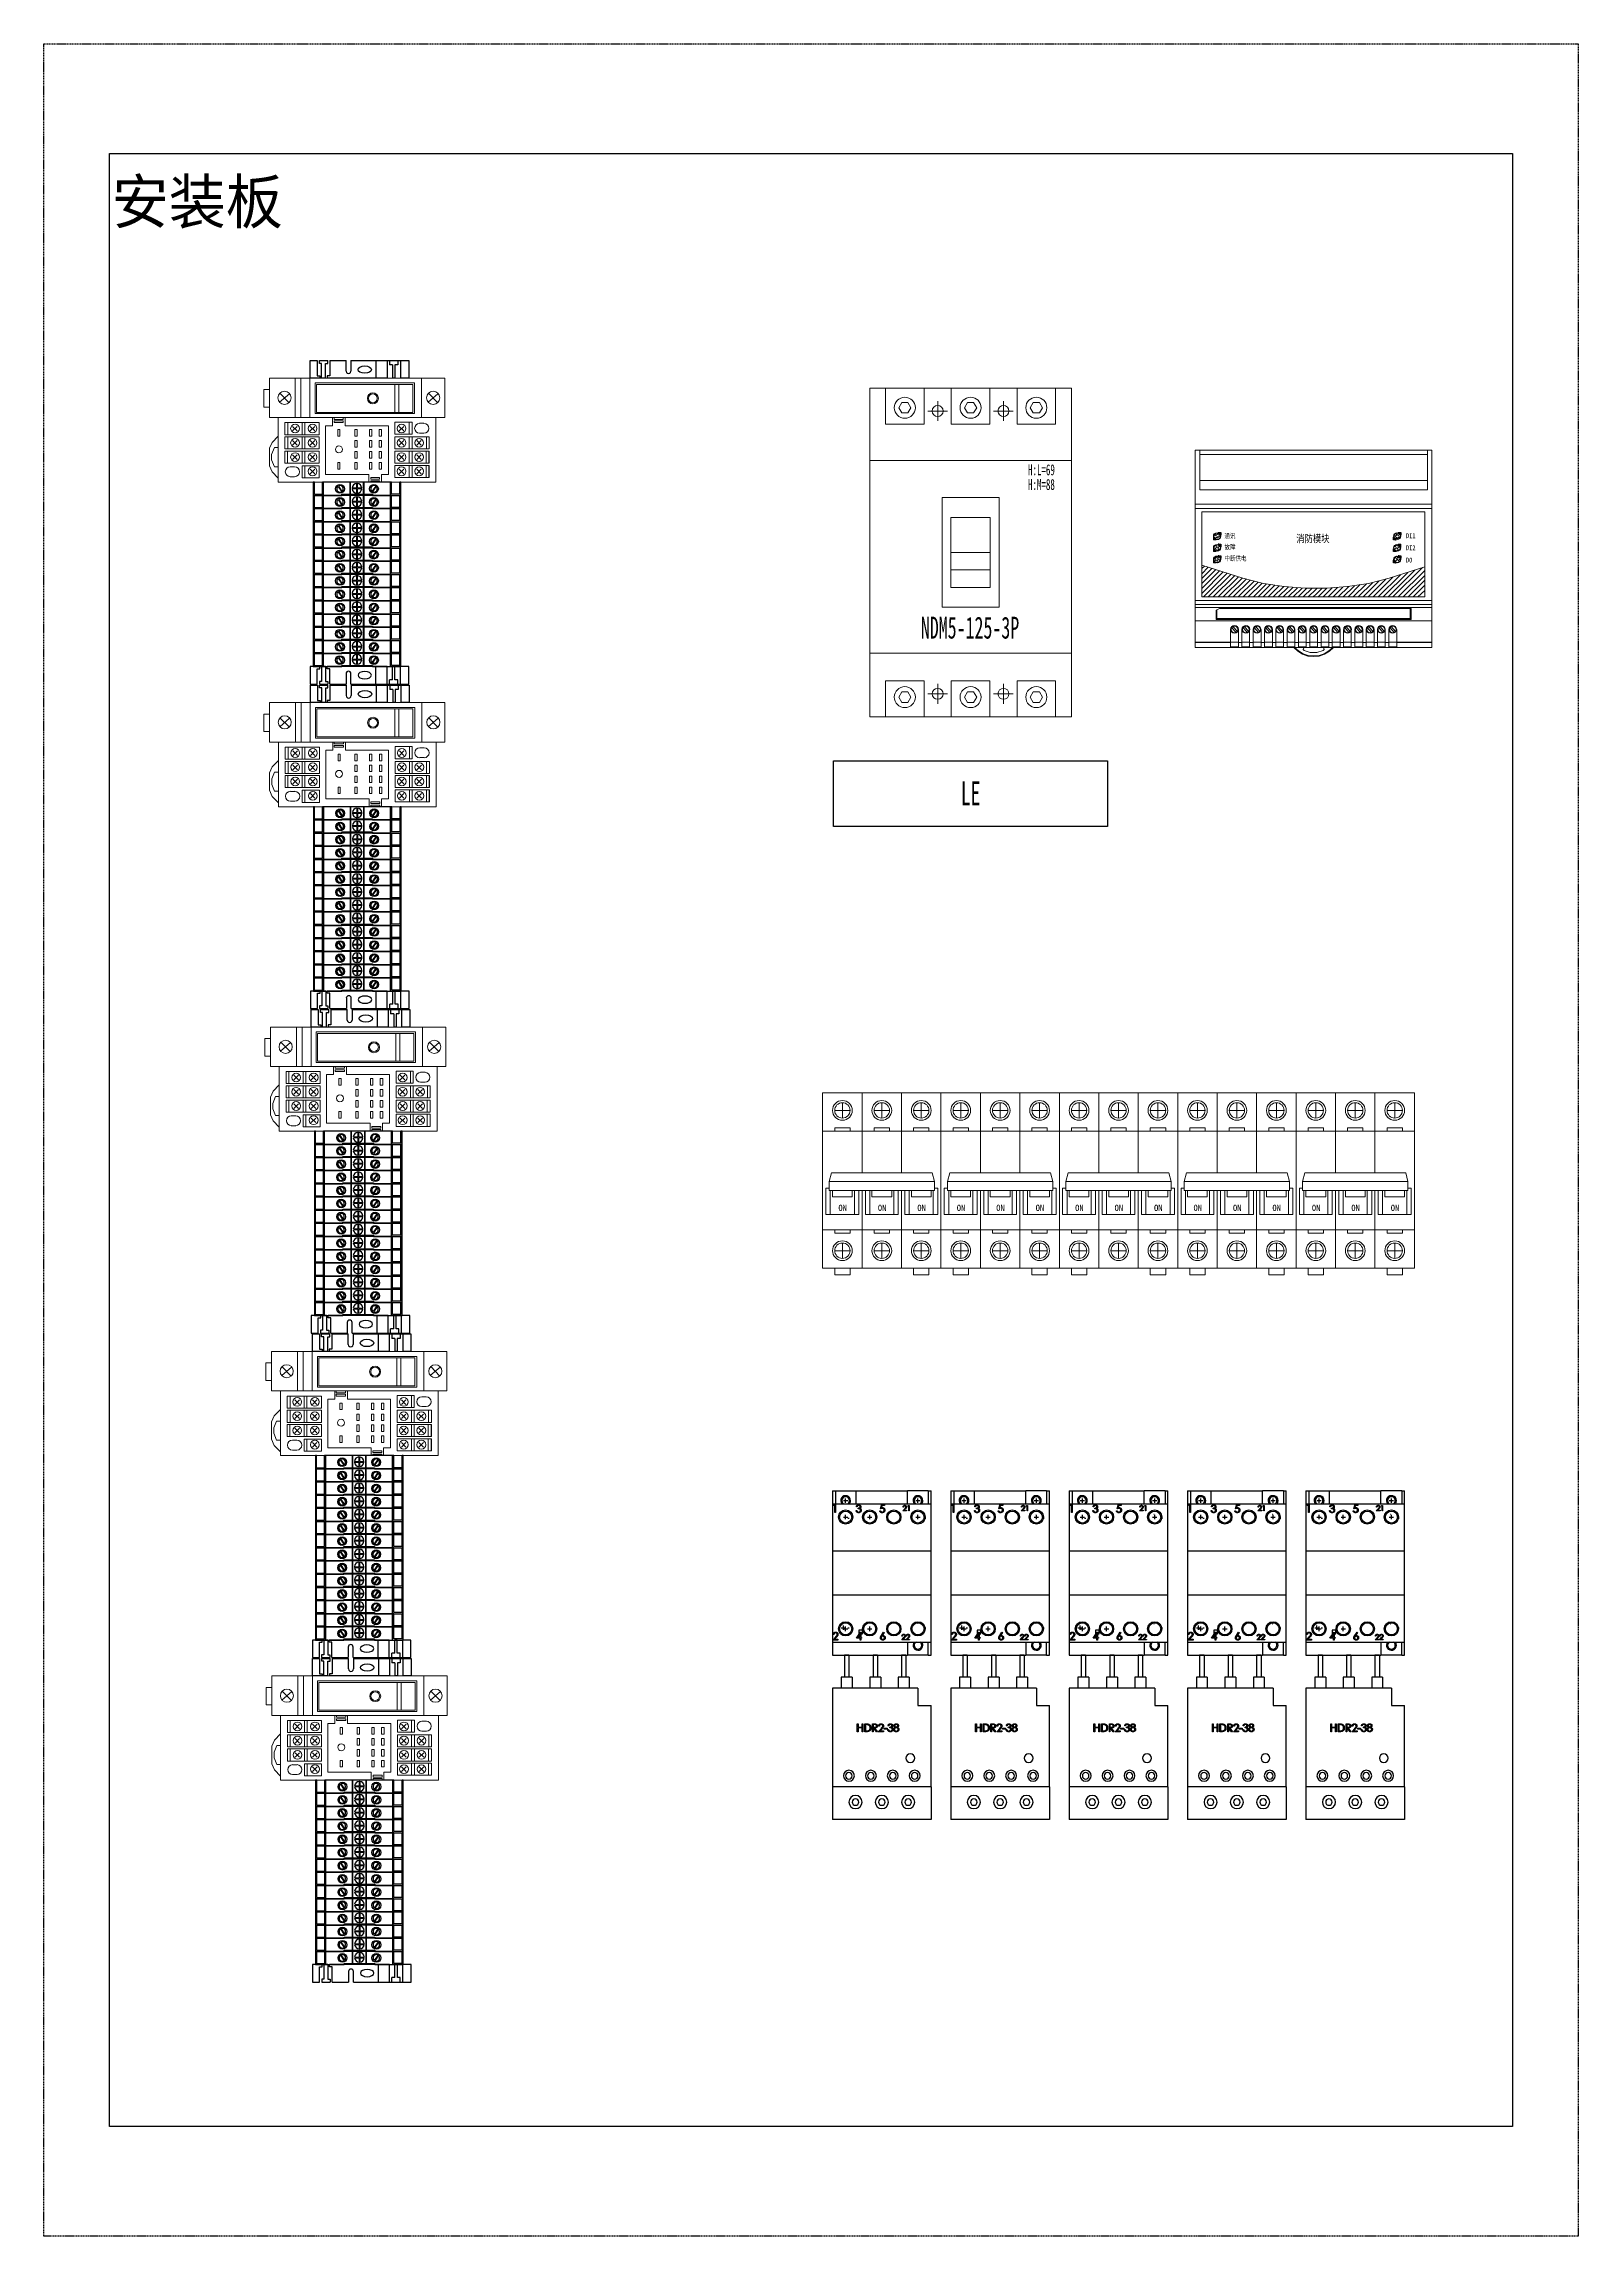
# Model space of a CAD drawing. Extents: x 321010 to 321710, y 304040 to 305040.
import ezdxf
from ezdxf.enums import TextEntityAlignment as Align

# ---------------------------------------------------------------- set-up
doc = ezdxf.new("R2010")
doc.units = 0
doc.header["$MEASUREMENT"] = 0
for name, pattern in [('ACAD_ISO07W100', [3, 0, -3]), ('DASH', [0.35, 0.25, -0.1]), ('DASHED', [0.75, 0.5, -0.25])]:
    doc.linetypes.add(name, pattern=pattern)
for name, color, linetype in [('DIM', 1, 'Continuous'), ('DIMMENSION', 7, 'Continuous'), ('PV-2A84', 7, 'Continuous'), ('PV-E40', 7, 'Continuous'), ('元件', 7, 'Continuous'), ('布置图', 30, 'Continuous')]:
    doc.layers.add(name, color=color, linetype=linetype)
doc.layers.add('细线', color=7, linetype='Continuous', lineweight=0)
doc.styles.add('-宋体', font='', dxfattribs={"width": 0.7})
doc.styles.add('LEAD', font='', dxfattribs={"width": 0.8})
doc.styles.add('宋', font='', dxfattribs={"width": 0.7})
doc.styles.add('正常', font='')
doc.styles.get('-宋体').set_extended_font_data('NSimSun')
doc.styles.get('LEAD').set_extended_font_data('SimSun')
doc.styles.get('宋').set_extended_font_data('SimSun')
doc.styles.get('正常').set_extended_font_data('FangSong_GB2312')

msp = doc.modelspace()

# ---------------------------------------------------------------- texts
at = {"color": 0}
msp.add_text('安装板', height=20, dxfattribs=at).set_placement((321041.1, 304968.4), align=Align.MIDDLE_LEFT)

# ---------------------------------------------------------------- blocks, each defined once
blk = doc.blocks.new('1837412199cca5f1d9-ed7f-4b25-ad3f-6032fc4ec430')
at = {"ltscale": 10}
for p, q in [((-73.8, -1.5), (-73.8, 24.9)), ((-73.8, 21.1), (-65.8, 21.1)), ((-12.8, 20.8), (-18.3, 20.8)), ((-12.8, 20.8), (-12.8, 17)), ((-6.8, 20.8), (-12.3, 20.8)), ((-6.8, 20.8), (-6.8, 17)), ((-0.8, 20.8), (-6.3, 20.8)), ((-0.8, 20.8), (-0.8, 17)), ((5.2, 20.8), (-0.3, 20.8)), ((5.2, 20.8), (5.2, 17)), ((11.2, 20.8), (5.7, 20.8)), ((11.2, 20.8), (11.2, 17)), ((17.2, 20.8), (11.7, 20.8)), ((17.2, 20.8), (17.2, 17)), ((23.2, 20.8), (17.7, 20.8)), ((23.2, 20.8), (23.2, 17)), ((29.2, 20.8), (23.7, 20.8)), ((29.2, 20.8), (29.2, 17)), ((35.3, 20.8), (29.7, 20.8)), ((35.3, 20.8), (35.3, 17)), ((41.3, 20.8), (35.8, 20.8)), ((41.3, 20.8), (41.3, 17)), ((47.3, 20.8), (41.8, 20.8)), ((47.3, 20.8), (47.3, 17)), ((53.3, 20.8), (47.8, 20.8)), ((53.3, 20.8), (53.3, 17)), ((59.3, 20.8), (53.8, 20.8)), ((59.3, 20.8), (59.3, 17)), ((65.3, 20.8), (59.8, 20.8)), ((65.3, 20.8), (65.3, 17)), ((73.8, 21.1), (65.8, 21.1)), ((73.8, -1.5), (73.8, 24.9)), ((-73.8, 19.9), (-71.8, 19.9)), ((-73.8, 16.1), (-71.8, 16.1)), ((-73.8, 15), (-65.8, 15)), ((-71.8, 19.9), (-71.8, 18.6)), ((-71.8, 18.6), (-65.8, 18.6)), ((-71.8, 17.5), (-65.8, 17.5)), ((-71.8, 17.5), (-71.8, 16.1)), ((-12.8, 17), (-18.3, 17)), ((-12.3, 16.5), (-18.3, 16.5)), ((-6.8, 17), (-12.3, 17)), ((-6.3, 16.5), (-12.3, 16.5)), ((-0.8, 17), (-6.3, 17)), ((-0.3, 16.5), (-6.3, 16.5)), ((5.2, 17), (-0.3, 17)), ((5.7, 16.5), (-0.3, 16.5)), ((11.2, 17), (5.7, 17)), ((11.7, 16.5), (5.7, 16.5)), ((17.2, 17), (11.7, 17)), ((17.7, 16.5), (11.7, 16.5)), ((23.2, 17), (17.7, 17)), ((23.7, 16.5), (17.7, 16.5)), ((29.2, 17), (23.7, 17)), ((29.7, 16.5), (23.7, 16.5)), ((35.3, 17), (29.7, 17)), ((35.8, 16.5), (29.7, 16.5)), ((41.3, 17), (35.8, 17)), ((41.8, 16.5), (35.8, 16.5)), ((47.3, 17), (41.8, 17)), ((47.8, 16.5), (41.8, 16.5)), ((53.3, 17), (47.8, 17)), ((53.8, 16.5), (47.8, 16.5)), ((59.3, 17), (53.8, 17)), ((59.8, 16.5), (53.8, 16.5)), ((65.3, 17), (59.8, 17)), ((65.8, 16.5), (59.8, 16.5)), ((71.8, 18.6), (65.8, 18.6)), ((71.8, 17.5), (65.8, 17.5)), ((73.8, 15), (65.8, 15)), ((73.8, 19.9), (71.8, 19.9)), ((71.8, 19.9), (71.8, 18.6)), ((71.8, 17.5), (71.8, 16.1)), ((73.8, 16.1), (71.8, 16.1)), ((-73.8, 9.9), (-65.8, 9.9)), ((-12.8, 4.3), (-18.3, 4.3)), ((-17.7, 1.4), (-15.7, 1.4)), ((-17.7, 1.1), (-15.7, 1.1)), ((-16.6, 9.8), (-14.1, 8.1)), ((-16.4, 9.9), (-13.9, 8.3)), ((-15.7, 1.5), (-15.7, 3.5)), ((-15.7, -0.9), (-15.7, 1.1)), ((-15.4, 1.5), (-15.4, 3.5)), ((-15.4, -0.9), (-15.4, 1.1)), ((-15.3, 1.4), (-13.3, 1.4)), ((-15.3, 1.1), (-13.3, 1.1)), ((-6.8, 4.3), (-12.3, 4.3)), ((-11.7, 1.4), (-9.7, 1.4)), ((-11.7, 1.1), (-9.7, 1.1)), ((-10.6, 9.8), (-8.1, 8.1)), ((-10.4, 9.9), (-7.9, 8.3)), ((-9.7, 1.5), (-9.7, 3.5)), ((-9.7, -0.9), (-9.7, 1.1)), ((-9.4, 1.5), (-9.4, 3.5)), ((-9.4, -0.9), (-9.4, 1.1)), ((-9.3, 1.4), (-7.3, 1.4)), ((-9.3, 1.1), (-7.3, 1.1)), ((-0.8, 4.3), (-6.3, 4.3)), ((-5.7, 1.4), (-3.7, 1.4)), ((-5.7, 1.1), (-3.7, 1.1)), ((-4.6, 9.8), (-2.1, 8.1)), ((-4.4, 9.9), (-1.9, 8.3)), ((-3.7, 1.5), (-3.7, 3.5)), ((-3.7, -0.9), (-3.7, 1.1)), ((-3.4, 1.5), (-3.4, 3.5)), ((-3.4, -0.9), (-3.4, 1.1)), ((-3.3, 1.4), (-1.3, 1.4)), ((-3.3, 1.1), (-1.3, 1.1)), ((5.2, 4.3), (-0.3, 4.3)), ((0.3, 1.4), (2.3, 1.4)), ((0.3, 1.1), (2.3, 1.1)), ((1.4, 9.8), (3.9, 8.1)), ((1.6, 9.9), (4.1, 8.3)), ((2.3, 1.5), (2.3, 3.5)), ((2.3, -0.9), (2.3, 1.1)), ((2.6, 1.5), (2.6, 3.5)), ((2.6, -0.9), (2.6, 1.1)), ((2.7, 1.4), (4.7, 1.4)), ((2.7, 1.1), (4.7, 1.1)), ((11.2, 4.3), (5.7, 4.3)), ((6.3, 1.4), (8.3, 1.4)), ((6.3, 1.1), (8.3, 1.1)), ((7.4, 9.8), (9.9, 8.1)), ((7.6, 9.9), (10.1, 8.3)), ((8.3, 1.5), (8.3, 3.5)), ((8.3, -0.9), (8.3, 1.1)), ((8.6, 1.5), (8.6, 3.5)), ((8.6, -0.9), (8.6, 1.1)), ((8.7, 1.4), (10.7, 1.4)), ((8.7, 1.1), (10.7, 1.1)), ((17.2, 4.3), (11.7, 4.3)), ((12.3, 1.4), (14.3, 1.4)), ((12.3, 1.1), (14.3, 1.1)), ((13.4, 9.8), (15.9, 8.1)), ((13.6, 9.9), (16.1, 8.3)), ((14.3, 1.5), (14.3, 3.5)), ((14.3, -0.9), (14.3, 1.1)), ((14.6, 1.5), (14.6, 3.5)), ((14.6, -0.9), (14.6, 1.1)), ((14.7, 1.4), (16.7, 1.4)), ((14.7, 1.1), (16.7, 1.1)), ((23.2, 4.3), (17.7, 4.3)), ((18.3, 1.4), (20.3, 1.4)), ((18.3, 1.1), (20.3, 1.1)), ((19.4, 9.8), (21.9, 8.1)), ((19.6, 9.9), (22.1, 8.3)), ((20.3, 1.5), (20.3, 3.5)), ((20.3, -0.9), (20.3, 1.1)), ((20.6, 1.5), (20.6, 3.5)), ((20.6, -0.9), (20.6, 1.1)), ((20.7, 1.4), (22.7, 1.4)), ((20.7, 1.1), (22.7, 1.1)), ((29.2, 4.3), (23.7, 4.3)), ((24.3, 1.4), (26.3, 1.4)), ((24.3, 1.1), (26.3, 1.1)), ((25.4, 9.8), (27.9, 8.1)), ((25.6, 9.9), (28.1, 8.3)), ((26.3, 1.5), (26.3, 3.5)), ((26.3, -0.9), (26.3, 1.1)), ((26.6, 1.5), (26.6, 3.5)), ((26.6, -0.9), (26.6, 1.1)), ((26.7, 1.4), (28.7, 1.4)), ((26.7, 1.1), (28.7, 1.1)), ((35.3, 4.3), (29.7, 4.3)), ((30.3, 1.4), (32.3, 1.4)), ((30.3, 1.1), (32.3, 1.1)), ((31.4, 9.8), (33.9, 8.1)), ((31.6, 9.9), (34.1, 8.3)), ((32.4, 1.5), (32.4, 3.5)), ((32.4, -0.9), (32.4, 1.1)), ((32.7, 1.5), (32.7, 3.5)), ((32.7, 1.4), (34.7, 1.4)), ((32.7, -0.9), (32.7, 1.1)), ((32.7, 1.1), (34.7, 1.1)), ((41.3, 4.3), (35.8, 4.3)), ((36.3, 1.4), (38.3, 1.4)), ((36.3, 1.1), (38.3, 1.1)), ((37.4, 9.8), (39.9, 8.1)), ((37.6, 9.9), (40.1, 8.3)), ((38.4, 1.5), (38.4, 3.5)), ((38.4, -0.9), (38.4, 1.1)), ((38.7, 1.5), (38.7, 3.5)), ((38.7, 1.4), (40.7, 1.4)), ((38.7, -0.9), (38.7, 1.1)), ((38.7, 1.1), (40.7, 1.1)), ((47.3, 4.3), (41.8, 4.3)), ((42.3, 1.4), (44.3, 1.4)), ((42.3, 1.1), (44.3, 1.1)), ((43.4, 9.8), (45.9, 8.1)), ((43.6, 9.9), (46.1, 8.3)), ((44.4, 1.5), (44.4, 3.5)), ((44.4, -0.9), (44.4, 1.1)), ((44.7, 1.5), (44.7, 3.5)), ((44.7, 1.4), (46.7, 1.4)), ((44.7, -0.9), (44.7, 1.1)), ((44.7, 1.1), (46.7, 1.1)), ((53.3, 4.3), (47.8, 4.3)), ((48.3, 1.4), (50.3, 1.4)), ((48.3, 1.1), (50.3, 1.1)), ((49.4, 9.8), (51.9, 8.1)), ((49.6, 9.9), (52.1, 8.3)), ((50.4, 1.5), (50.4, 3.5)), ((50.4, -0.9), (50.4, 1.1)), ((50.7, 1.5), (50.7, 3.5)), ((50.7, 1.4), (52.7, 1.4)), ((50.7, -0.9), (50.7, 1.1)), ((50.7, 1.1), (52.7, 1.1)), ((59.3, 4.3), (53.8, 4.3)), ((54.3, 1.4), (56.3, 1.4)), ((54.3, 1.1), (56.3, 1.1)), ((55.4, 9.8), (57.9, 8.1)), ((55.6, 9.9), (58.1, 8.3)), ((56.4, 1.5), (56.4, 3.5)), ((56.4, -0.9), (56.4, 1.1)), ((56.7, 1.5), (56.7, 3.5)), ((56.7, 1.4), (58.7, 1.4)), ((56.7, -0.9), (56.7, 1.1)), ((56.7, 1.1), (58.7, 1.1)), ((65.3, 4.3), (59.8, 4.3)), ((60.3, 1.4), (62.3, 1.4)), ((60.3, 1.1), (62.3, 1.1)), ((61.4, 9.8), (63.9, 8.1)), ((61.6, 9.9), (64.1, 8.3)), ((62.4, 1.5), (62.4, 3.5)), ((62.4, -0.9), (62.4, 1.1)), ((62.7, 1.5), (62.7, 3.5)), ((62.7, 1.4), (64.7, 1.4)), ((62.7, -0.9), (62.7, 1.1)), ((62.7, 1.1), (64.7, 1.1)), ((73.8, 9.9), (65.8, 9.9)), ((-12.8, -1.7), (-18.3, -1.7)), ((-16.6, -7.2), (-14.1, -5.6)), ((-16.4, -7.4), (-13.9, -5.7)), ((-6.8, -1.7), (-12.3, -1.7)), ((-10.6, -7.2), (-8.1, -5.6)), ((-10.4, -7.4), (-7.9, -5.7)), ((-0.8, -1.7), (-6.3, -1.7)), ((-4.6, -7.2), (-2.1, -5.6)), ((-4.4, -7.4), (-1.9, -5.7)), ((5.2, -1.7), (-0.3, -1.7)), ((1.4, -7.2), (3.9, -5.6)), ((1.6, -7.4), (4.1, -5.7)), ((11.2, -1.7), (5.7, -1.7)), ((7.4, -7.2), (9.9, -5.6)), ((7.6, -7.4), (10.1, -5.7)), ((17.2, -1.7), (11.7, -1.7)), ((13.4, -7.2), (15.9, -5.6)), ((13.6, -7.4), (16.1, -5.7)), ((23.2, -1.7), (17.7, -1.7)), ((19.4, -7.2), (21.9, -5.6)), ((19.6, -7.4), (22.1, -5.7)), ((29.2, -1.7), (23.7, -1.7)), ((25.4, -7.2), (27.9, -5.6)), ((25.6, -7.4), (28.1, -5.7)), ((35.3, -1.7), (29.7, -1.7)), ((31.4, -7.2), (33.9, -5.6)), ((31.6, -7.4), (34.1, -5.7)), ((41.3, -1.7), (35.8, -1.7)), ((37.4, -7.2), (39.9, -5.6)), ((37.6, -7.4), (40.1, -5.7)), ((47.3, -1.7), (41.8, -1.7)), ((43.4, -7.2), (45.9, -5.6)), ((43.6, -7.4), (46.1, -5.7)), ((53.3, -1.7), (47.8, -1.7)), ((49.4, -7.2), (51.9, -5.6)), ((49.6, -7.4), (52.1, -5.7)), ((59.3, -1.7), (53.8, -1.7)), ((55.4, -7.2), (57.9, -5.6)), ((55.6, -7.4), (58.1, -5.7)), ((65.3, -1.7), (59.8, -1.7)), ((61.4, -7.2), (63.9, -5.6)), ((61.6, -7.4), (64.1, -5.7)), ((-73.8, -11.2), (-66.8, -11.2)), ((-72.5, -12.1), (-73.8, -12.1)), ((-72.5, -15.9), (-73.8, -15.9)), ((-73.8, -16.9), (-66.8, -16.9)), ((-72.5, -13.1), (-72.5, -12.1)), ((-65.8, -13.1), (-72.5, -13.1)), ((-65.8, -14.9), (-72.5, -14.9)), ((-72.5, -14.9), (-72.5, -15.9)), ((-66.8, -11.2), (-66.8, -12.4)), ((-66.8, -12.4), (-65.8, -12.4)), ((-66.8, -16.9), (-66.8, -15.7)), ((-66.8, -15.7), (-65.8, -15.7)), ((-12.3, -14), (-18.3, -14)), ((-12.8, -14.5), (-18.3, -14.5)), ((-12.8, -18.2), (-18.3, -18.2)), ((-12.8, -18.2), (-12.8, -14.5)), ((-6.3, -14), (-12.3, -14)), ((-6.8, -14.5), (-12.3, -14.5)), ((-6.8, -18.2), (-12.3, -18.2)), ((-6.8, -18.2), (-6.8, -14.5)), ((-0.3, -14), (-6.3, -14)), ((-0.8, -14.5), (-6.3, -14.5)), ((-0.8, -18.2), (-6.3, -18.2)), ((-0.8, -18.2), (-0.8, -14.5)), ((5.7, -14), (-0.3, -14)), ((5.2, -14.5), (-0.3, -14.5)), ((5.2, -18.2), (-0.3, -18.2)), ((5.2, -18.2), (5.2, -14.5)), ((11.7, -14), (5.7, -14)), ((11.2, -14.5), (5.7, -14.5)), ((11.2, -18.2), (5.7, -18.2)), ((11.2, -18.2), (11.2, -14.5)), ((17.7, -14), (11.7, -14)), ((17.2, -14.5), (11.7, -14.5)), ((17.2, -18.2), (11.7, -18.2)), ((17.2, -18.2), (17.2, -14.5)), ((23.7, -14), (17.7, -14)), ((23.2, -14.5), (17.7, -14.5)), ((23.2, -18.2), (17.7, -18.2)), ((23.2, -18.2), (23.2, -14.5)), ((29.7, -14), (23.7, -14)), ((29.2, -14.5), (23.7, -14.5)), ((29.2, -18.2), (23.7, -18.2)), ((29.2, -18.2), (29.2, -14.5)), ((35.8, -14), (29.7, -14)), ((35.3, -14.5), (29.7, -14.5)), ((35.3, -18.2), (29.7, -18.2)), ((35.3, -18.2), (35.3, -14.5)), ((41.8, -14), (35.8, -14)), ((41.3, -14.5), (35.8, -14.5)), ((41.3, -18.2), (35.8, -18.2)), ((41.3, -18.2), (41.3, -14.5)), ((47.8, -14), (41.8, -14)), ((47.3, -14.5), (41.8, -14.5)), ((47.3, -18.2), (41.8, -18.2)), ((47.3, -18.2), (47.3, -14.5)), ((53.8, -14), (47.8, -14)), ((53.3, -14.5), (47.8, -14.5)), ((53.3, -18.2), (47.8, -18.2)), ((53.3, -18.2), (53.3, -14.5)), ((59.8, -14), (53.8, -14)), ((59.3, -14.5), (53.8, -14.5)), ((59.3, -18.2), (53.8, -18.2)), ((59.3, -18.2), (59.3, -14.5)), ((65.8, -14), (59.8, -14)), ((65.3, -14.5), (59.8, -14.5)), ((65.3, -18.2), (59.8, -18.2)), ((65.3, -18.2), (65.3, -14.5)), ((66.8, -12.4), (65.8, -12.4)), ((65.8, -13.1), (72.5, -13.1)), ((65.8, -14.9), (72.5, -14.9)), ((66.8, -15.7), (65.8, -15.7)), ((73.8, -11.2), (66.8, -11.2)), ((66.8, -11.2), (66.8, -12.4)), ((66.8, -16.9), (66.8, -15.7)), ((73.8, -16.9), (66.8, -16.9)), ((72.5, -13.1), (72.5, -12.1)), ((72.5, -12.1), (73.8, -12.1)), ((72.5, -14.9), (72.5, -15.9)), ((72.5, -15.9), (73.8, -15.9))]:
    blk.add_line(p, q, dxfattribs=at)
for points in [[(-73.8, 24.9), (-65.8, 24.9), (-65.8, 21.1)], [(-12.3, 8.3), (-12.3, 21.3), (-18.3, 21.3), (-18.3, 20.8)], [(-6.3, 8.3), (-6.3, 21.3), (-12.3, 21.3), (-12.3, 20.8)], [(-0.3, 8.3), (-0.3, 21.3), (-6.3, 21.3), (-6.3, 20.8)], [(5.7, 8.3), (5.7, 21.3), (-0.3, 21.3), (-0.3, 20.8)], [(11.7, 8.3), (11.7, 21.3), (5.7, 21.3), (5.7, 20.8)], [(17.7, 8.3), (17.7, 21.3), (11.7, 21.3), (11.7, 20.8)], [(23.7, 8.3), (23.7, 21.3), (17.7, 21.3), (17.7, 20.8)], [(29.7, 8.3), (29.7, 21.3), (23.7, 21.3), (23.7, 20.8)], [(35.8, 8.3), (35.8, 21.3), (29.7, 21.3), (29.7, 20.8)], [(41.8, 8.3), (41.8, 21.3), (35.8, 21.3), (35.8, 20.8)], [(47.8, 8.3), (47.8, 21.3), (41.8, 21.3), (41.8, 20.8)], [(53.8, 8.3), (53.8, 21.3), (47.8, 21.3), (47.8, 20.8)], [(59.8, 8.3), (59.8, 21.3), (53.8, 21.3), (53.8, 20.8)], [(65.8, 8.3), (65.8, 21.3), (59.8, 21.3), (59.8, 20.8)], [(73.8, 24.9), (65.8, 24.9), (65.8, 21.1)], [(-65.8, 18.6), (-65.8, 17.5)], [(-65.8, 15), (-65.8, -12.4)], [(-18.3, 17), (-18.3, -14.5)], [(-12.3, 17), (-12.3, -14.5)], [(-6.3, 17), (-6.3, -14.5)], [(-0.3, 17), (-0.3, -14.5)], [(5.7, 17), (5.7, -14.5)], [(11.7, 17), (11.7, -14.5)], [(17.7, 17), (17.7, -14.5)], [(23.7, 17), (23.7, -14.5)], [(29.7, 17), (29.7, -14.5)], [(35.8, 17), (35.8, -14.5)], [(41.8, 17), (41.8, -14.5)], [(47.8, 17), (47.8, -14.5)], [(53.8, 17), (53.8, -14.5)], [(59.8, 17), (59.8, -14.5)], [(65.8, 18.6), (65.8, 17.5)], [(65.8, 15), (65.8, -12.4)], [(-12.8, 4.5), (-18.3, 4.5), (-18.3, -2), (-12.8, -2)], [(-12.3, -5.7), (-12.8, -5.7), (-12.8, 8.3), (-12.3, 8.3)], [(-6.8, 4.5), (-12.3, 4.5), (-12.3, -2), (-6.8, -2)], [(-6.3, -5.7), (-6.8, -5.7), (-6.8, 8.3), (-6.3, 8.3)], [(-0.8, 4.5), (-6.3, 4.5), (-6.3, -2), (-0.8, -2)], [(-0.3, -5.7), (-0.8, -5.7), (-0.8, 8.3), (-0.3, 8.3)], [(5.2, 4.5), (-0.3, 4.5), (-0.3, -2), (5.2, -2)], [(5.7, -5.7), (5.2, -5.7), (5.2, 8.3), (5.7, 8.3)], [(11.2, 4.5), (5.7, 4.5), (5.7, -2), (11.2, -2)], [(11.7, -5.7), (11.2, -5.7), (11.2, 8.3), (11.7, 8.3)], [(17.2, 4.5), (11.7, 4.5), (11.7, -2), (17.2, -2)], [(17.7, -5.7), (17.2, -5.7), (17.2, 8.3), (17.7, 8.3)], [(23.2, 4.5), (17.7, 4.5), (17.7, -2), (23.2, -2)], [(23.7, -5.7), (23.2, -5.7), (23.2, 8.3), (23.7, 8.3)], [(29.2, 4.5), (23.7, 4.5), (23.7, -2), (29.2, -2)], [(29.7, -5.7), (29.2, -5.7), (29.2, 8.3), (29.7, 8.3)], [(35.3, 4.5), (29.7, 4.5), (29.7, -2), (35.3, -2)], [(35.8, -5.7), (35.3, -5.7), (35.3, 8.3), (35.8, 8.3)], [(41.3, 4.5), (35.8, 4.5), (35.8, -2), (41.3, -2)], [(41.8, -5.7), (41.3, -5.7), (41.3, 8.3), (41.8, 8.3)], [(47.3, 4.5), (41.8, 4.5), (41.8, -2), (47.3, -2)], [(47.8, -5.7), (47.3, -5.7), (47.3, 8.3), (47.8, 8.3)], [(53.3, 4.5), (47.8, 4.5), (47.8, -2), (53.3, -2)], [(53.8, -5.7), (53.3, -5.7), (53.3, 8.3), (53.8, 8.3)], [(59.3, 4.5), (53.8, 4.5), (53.8, -2), (59.3, -2)], [(59.8, -5.7), (59.3, -5.7), (59.3, 8.3), (59.8, 8.3)], [(65.3, 4.5), (59.8, 4.5), (59.8, -2), (65.3, -2)], [(65.8, -5.7), (65.3, -5.7), (65.3, 8.3), (65.8, 8.3)], [(-73.8, -1.5), (-69, -1.5)], [(-73.8, -11.2), (-73.8, -3.7)], [(-69, -3.7), (-73.8, -3.7)], [(-18.3, -18.2), (-18.3, -18.7), (-12.3, -18.7), (-12.3, -5.7)], [(-12.3, -18.2), (-12.3, -18.7), (-6.3, -18.7), (-6.3, -5.7)], [(-6.3, -18.2), (-6.3, -18.7), (-0.3, -18.7), (-0.3, -5.7)], [(-0.3, -18.2), (-0.3, -18.7), (5.7, -18.7), (5.7, -5.7)], [(5.7, -18.2), (5.7, -18.7), (11.7, -18.7), (11.7, -5.7)], [(11.7, -18.2), (11.7, -18.7), (17.7, -18.7), (17.7, -5.7)], [(17.7, -18.2), (17.7, -18.7), (23.7, -18.7), (23.7, -5.7)], [(23.7, -18.2), (23.7, -18.7), (29.7, -18.7), (29.7, -5.7)], [(29.7, -18.2), (29.7, -18.7), (35.8, -18.7), (35.8, -5.7)], [(35.8, -18.2), (35.8, -18.7), (41.8, -18.7), (41.8, -5.7)], [(41.8, -18.2), (41.8, -18.7), (47.8, -18.7), (47.8, -5.7)], [(47.8, -18.2), (47.8, -18.7), (53.8, -18.7), (53.8, -5.7)], [(53.8, -18.2), (53.8, -18.7), (59.8, -18.7), (59.8, -5.7)], [(59.8, -18.2), (59.8, -18.7), (65.8, -18.7), (65.8, -5.7)], [(73.8, -1.5), (69, -1.5)], [(69, -3.7), (73.8, -3.7)], [(73.8, -11.2), (73.8, -3.7)], [(-73.8, -15.9), (-73.8, -12.1)], [(-65.8, -15.7), (-65.8, -20.1), (-73.8, -20.1), (-73.8, -16.9)], [(-65.8, -13.1), (-65.8, -14.9)], [(65.8, -13.1), (65.8, -14.9)], [(65.8, -15.7), (65.8, -20.1), (73.8, -20.1), (73.8, -16.9)], [(73.8, -15.9), (73.8, -12.1)]]:
    blk.add_lwpolyline(points, dxfattribs=at)
for centre in [(-15.3, 9), (-9.3, 9), (-3.3, 9), (2.7, 9), (8.7, 9), (14.7, 9), (20.7, 9), (26.7, 9), (32.8, 9), (38.8, 9), (44.8, 9), (50.8, 9), (56.8, 9), (62.8, 9), (-15.3, -6.5), (-9.3, -6.5), (-3.3, -6.5), (2.7, -6.5), (8.7, -6.5), (14.7, -6.5), (20.7, -6.5), (26.7, -6.5), (32.8, -6.5), (38.8, -6.5), (44.8, -6.5), (50.8, -6.5), (56.8, -6.5), (62.8, -6.5)]:
    blk.add_circle(centre, 2, dxfattribs=at)
for centre, radius, start, end in [((-15.3, 9), 1.5, 330.1086, 142.4635), ((-9.3, 9), 1.5, 330.1086, 142.4635), ((-3.3, 9), 1.5, 330.1086, 142.4635), ((2.7, 9), 1.5, 330.1086, 142.4635), ((8.7, 9), 1.5, 330.1086, 142.4635), ((14.7, 9), 1.5, 330.1086, 142.4635), ((20.7, 9), 1.5, 330.1086, 142.4635), ((26.7, 9), 1.5, 330.1086, 142.4635), ((32.8, 9), 1.5, 330.1086, 142.4635), ((38.8, 9), 1.5, 330.1086, 142.4635), ((44.8, 9), 1.5, 330.1086, 142.4635), ((50.8, 9), 1.5, 330.1086, 142.4635), ((56.8, 9), 1.5, 330.1086, 142.4635), ((62.8, 9), 1.5, 330.1086, 142.4635), ((-15.6, 1.3), 2.11, 91.665, 178.335), ((-15.6, 1.2), 2.11, 181.665, 268.335), ((-15.3, 9), 1.5, 150.1086, 322.4635), ((-15.7, 1.5), 0.0438, 270, 0), ((-15.7, 1.1), 0.0438, 0, 90), ((-15.4, 1.3), 2.11, 1.665, 88.335), ((-15.3, 1.5), 0.0438, 180, 270), ((-15.4, 1.2), 2.11, 271.665, 358.335), ((-15.3, 1.1), 0.0438, 90, 180), ((-9.6, 1.3), 2.11, 91.665, 178.335), ((-9.6, 1.2), 2.11, 181.665, 268.335), ((-9.3, 9), 1.5, 150.1086, 322.4635), ((-9.7, 1.5), 0.0438, 270, 0), ((-9.7, 1.1), 0.0438, 0, 90), ((-9.4, 1.3), 2.11, 1.665, 88.335), ((-9.3, 1.5), 0.0438, 180, 270), ((-9.4, 1.2), 2.11, 271.665, 358.335), ((-9.3, 1.1), 0.0438, 90, 180), ((-3.6, 1.3), 2.11, 91.665, 178.335), ((-3.6, 1.2), 2.11, 181.665, 268.335), ((-3.3, 9), 1.5, 150.1086, 322.4635), ((-3.7, 1.5), 0.0438, 270, 0), ((-3.7, 1.1), 0.0438, 0, 90), ((-3.4, 1.3), 2.11, 1.665, 88.335), ((-3.3, 1.5), 0.0438, 180, 270), ((-3.4, 1.2), 2.11, 271.665, 358.335), ((-3.3, 1.1), 0.0438, 90, 180), ((2.4, 1.3), 2.11, 91.665, 178.335), ((2.4, 1.2), 2.11, 181.665, 268.335), ((2.7, 9), 1.5, 150.1086, 322.4635), ((2.3, 1.5), 0.0438, 270, 0), ((2.3, 1.1), 0.0438, 0, 90), ((2.6, 1.3), 2.11, 1.665, 88.335), ((2.7, 1.5), 0.0438, 180, 270), ((2.6, 1.2), 2.11, 271.665, 358.335), ((2.7, 1.1), 0.0438, 90, 180), ((8.4, 1.3), 2.11, 91.665, 178.335), ((8.4, 1.2), 2.11, 181.665, 268.335), ((8.7, 9), 1.5, 150.1086, 322.4635), ((8.3, 1.5), 0.0438, 270, 0), ((8.3, 1.1), 0.0438, 0, 90), ((8.6, 1.3), 2.11, 1.665, 88.335), ((8.7, 1.5), 0.0438, 180, 270), ((8.6, 1.2), 2.11, 271.665, 358.335), ((8.7, 1.1), 0.0438, 90, 180), ((14.4, 1.3), 2.11, 91.665, 178.335), ((14.4, 1.2), 2.11, 181.665, 268.335), ((14.7, 9), 1.5, 150.1086, 322.4635), ((14.3, 1.5), 0.0438, 270, 0), ((14.3, 1.1), 0.0438, 0, 90), ((14.6, 1.3), 2.11, 1.665, 88.335), ((14.7, 1.5), 0.0438, 180, 270), ((14.6, 1.2), 2.11, 271.665, 358.335), ((14.7, 1.1), 0.0438, 90, 180), ((20.4, 1.3), 2.11, 91.665, 178.335), ((20.4, 1.2), 2.11, 181.665, 268.335), ((20.7, 9), 1.5, 150.1086, 322.4635), ((20.3, 1.5), 0.0438, 270, 0), ((20.3, 1.1), 0.0438, 0, 90), ((20.6, 1.3), 2.11, 1.665, 88.335), ((20.7, 1.5), 0.0438, 180, 270), ((20.6, 1.2), 2.11, 271.665, 358.335), ((20.7, 1.1), 0.0438, 90, 180), ((26.4, 1.3), 2.11, 91.665, 178.335), ((26.4, 1.2), 2.11, 181.665, 268.335), ((26.7, 9), 1.5, 150.1086, 322.4635), ((26.3, 1.5), 0.0438, 270, 0), ((26.3, 1.1), 0.0438, 0, 90), ((26.6, 1.3), 2.11, 1.665, 88.335), ((26.7, 1.5), 0.0438, 180, 270), ((26.6, 1.2), 2.11, 271.665, 358.335), ((26.7, 1.1), 0.0438, 90, 180), ((32.4, 1.3), 2.11, 91.665, 178.335), ((32.4, 1.2), 2.11, 181.665, 268.335), ((32.8, 9), 1.5, 150.1086, 322.4635), ((32.3, 1.5), 0.0438, 270, 0), ((32.3, 1.1), 0.0438, 0, 90), ((32.6, 1.3), 2.11, 1.665, 88.335), ((32.7, 1.5), 0.0438, 180, 270), ((32.6, 1.2), 2.11, 271.665, 358.335), ((32.7, 1.1), 0.0438, 90, 180), ((38.4, 1.3), 2.11, 91.665, 178.335), ((38.4, 1.2), 2.11, 181.665, 268.335), ((38.8, 9), 1.5, 150.1086, 322.4635), ((38.3, 1.5), 0.0438, 270, 0), ((38.3, 1.1), 0.0438, 0, 90), ((38.6, 1.3), 2.11, 1.665, 88.335), ((38.7, 1.5), 0.0438, 180, 270), ((38.6, 1.2), 2.11, 271.665, 358.335), ((38.7, 1.1), 0.0438, 90, 180), ((44.4, 1.3), 2.11, 91.665, 178.335), ((44.4, 1.2), 2.11, 181.665, 268.335), ((44.8, 9), 1.5, 150.1086, 322.4635), ((44.3, 1.5), 0.0438, 270, 0), ((44.3, 1.1), 0.0438, 0, 90), ((44.6, 1.3), 2.11, 1.665, 88.335), ((44.7, 1.5), 0.0438, 180, 270), ((44.6, 1.2), 2.11, 271.665, 358.335), ((44.7, 1.1), 0.0438, 90, 180), ((50.4, 1.3), 2.11, 91.665, 178.335), ((50.4, 1.2), 2.11, 181.665, 268.335), ((50.8, 9), 1.5, 150.1086, 322.4635), ((50.3, 1.5), 0.0438, 270, 0), ((50.3, 1.1), 0.0438, 0, 90), ((50.6, 1.3), 2.11, 1.665, 88.335), ((50.7, 1.5), 0.0438, 180, 270), ((50.6, 1.2), 2.11, 271.665, 358.335), ((50.7, 1.1), 0.0438, 90, 180), ((56.4, 1.3), 2.11, 91.665, 178.335), ((56.4, 1.2), 2.11, 181.665, 268.335), ((56.8, 9), 1.5, 150.1086, 322.4635), ((56.3, 1.5), 0.0438, 270, 0), ((56.3, 1.1), 0.0438, 0, 90), ((56.6, 1.3), 2.11, 1.665, 88.335), ((56.7, 1.5), 0.0438, 180, 270), ((56.6, 1.2), 2.11, 271.665, 358.335), ((56.7, 1.1), 0.0438, 90, 180), ((62.4, 1.3), 2.11, 91.665, 178.335), ((62.4, 1.2), 2.11, 181.665, 268.335), ((62.8, 9), 1.5, 150.1086, 322.4635), ((62.3, 1.5), 0.0438, 270, 0), ((62.3, 1.1), 0.0438, 0, 90), ((62.6, 1.3), 2.11, 1.665, 88.335), ((62.7, 1.5), 0.0438, 180, 270), ((62.6, 1.2), 2.11, 271.665, 358.335), ((62.7, 1.1), 0.0438, 90, 180), ((-69, -2.6), 1.12, 270, 90), ((-15.3, -6.5), 1.5, 37.5365, 209.8914), ((-15.3, -6.5), 1.5, 217.5365, 29.8914), ((-9.3, -6.5), 1.5, 37.5365, 209.8914), ((-9.3, -6.5), 1.5, 217.5365, 29.8914), ((-3.3, -6.5), 1.5, 37.5365, 209.8914), ((-3.3, -6.5), 1.5, 217.5365, 29.8914), ((2.7, -6.5), 1.5, 37.5365, 209.8914), ((2.7, -6.5), 1.5, 217.5365, 29.8914), ((8.7, -6.5), 1.5, 37.5365, 209.8914), ((8.7, -6.5), 1.5, 217.5365, 29.8914), ((14.7, -6.5), 1.5, 37.5365, 209.8914), ((14.7, -6.5), 1.5, 217.5365, 29.8914), ((20.7, -6.5), 1.5, 37.5365, 209.8914), ((20.7, -6.5), 1.5, 217.5365, 29.8914), ((26.7, -6.5), 1.5, 37.5365, 209.8914), ((26.7, -6.5), 1.5, 217.5365, 29.8914), ((32.8, -6.5), 1.5, 37.5365, 209.8914), ((32.8, -6.5), 1.5, 217.5365, 29.8914), ((38.8, -6.5), 1.5, 37.5365, 209.8914), ((38.8, -6.5), 1.5, 217.5365, 29.8914), ((44.8, -6.5), 1.5, 37.5365, 209.8914), ((44.8, -6.5), 1.5, 217.5365, 29.8914), ((50.8, -6.5), 1.5, 37.5365, 209.8914), ((50.8, -6.5), 1.5, 217.5365, 29.8914), ((56.8, -6.5), 1.5, 37.5365, 209.8914), ((56.8, -6.5), 1.5, 217.5365, 29.8914), ((62.8, -6.5), 1.5, 37.5365, 209.8914), ((62.8, -6.5), 1.5, 217.5365, 29.8914), ((69, -2.6), 1.12, 90, 270)]:
    blk.add_arc(centre, radius, start, end, dxfattribs=at)
blk.add_ellipse((-69.7, 4.8), major_axis=(0, -3.07), ratio=0.54244, dxfattribs=at)
at = {"ltscale": 10, "extrusion": (0, 0, -1)}
blk.add_ellipse((69.7, 4.8), major_axis=(0, -3.07), ratio=0.54244, dxfattribs=at)
at = {"layer": 'DIM', "color": 7, "linetype": 'Continuous', "lineweight": 9, "ltscale": 20}
for p, q in [((-47.8, 37.3), (-47.8, -34.7)), ((-18.3, 37.3), (-47.8, 37.3)), ((-45.2, 29.8), (-45.2, 31.8)), ((-40.7, 29.8), (-40.7, 31.8)), ((-33.5, 34.2), (-39, 34.2)), ((-39, 34.2), (-39, 18.6)), ((-33.5, 34.2), (-39, 34.2)), ((-39, 34.2), (-39, 32.9)), ((-39, 32.9), (-33.5, 32.9)), ((-33.5, 18.6), (-33.5, 34.2)), ((-33.5, 32.9), (-33.5, 34.2)), ((-27, 34.2), (-32.5, 34.2)), ((-32.5, 34.2), (-32.5, 18.6)), ((-27, 34.1), (-32.5, 34.1)), ((-32.5, 34.1), (-32.5, 32.8)), ((-32.5, 32.8), (-27, 32.8)), ((-27, 18.6), (-27, 34.2)), ((-27, 32.8), (-27, 34.1)), ((-20.5, 34.2), (-26, 34.2)), ((-26, 34.2), (-26, 18.6)), ((-20.5, 34.1), (-26, 34.1)), ((-26, 34.1), (-26, 32.8)), ((-26, 32.8), (-20.5, 32.8)), ((-20.5, 18.6), (-20.5, 34.2)), ((-20.5, 32.8), (-20.5, 34.1)), ((-18.3, 37.3), (-18.3, -34.7)), ((-18.3, 37.3), (-18.3, -34.7)), ((-18.3, 37.3), (-18.3, -34.7)), ((-45.7, 26.4), (-45.7, 18.6)), ((-40.2, 26.4), (-45.7, 26.4)), ((-45.7, 26.4), (-45.7, 25.1)), ((-45.7, 25.1), (-40.2, 25.1)), ((-40.2, 18.6), (-40.2, 26.4)), ((-40.2, 25.1), (-40.2, 26.4)), ((-33.5, 26.4), (-39, 26.4)), ((-39, 26.4), (-39, 25.1)), ((-39, 25.1), (-33.5, 25.1)), ((-33.5, 25.1), (-33.5, 26.4)), ((-27, 26.4), (-32.5, 26.4)), ((-32.5, 26.4), (-32.5, 25.1)), ((-32.5, 25.1), (-27, 25.1)), ((-27, 25.1), (-27, 26.4)), ((-20.5, 26.4), (-26, 26.4)), ((-26, 26.4), (-26, 25.1)), ((-26, 25.1), (-20.5, 25.1)), ((-20.5, 25.1), (-20.5, 26.4)), ((-45.7, 18.6), (-40.2, 18.6)), ((-21.9, 15.6), (-44.1, 15.6)), ((-44.1, 15.6), (-44.1, -4.1)), ((-39.3, 12.5), (-42.3, 12.5)), ((-42.3, 12.5), (-42.3, 11.4)), ((-42.3, 11.4), (-39.3, 11.4)), ((-39.3, 11.4), (-39.3, 12.5)), ((-39, 18.6), (-33.5, 18.6)), ((-34.3, 12.5), (-37.3, 12.5)), ((-37.3, 12.5), (-37.3, 11.4)), ((-37.3, 11.4), (-34.3, 11.4)), ((-34.3, 11.4), (-34.3, 12.5)), ((-32.5, 18.6), (-27, 18.6)), ((-29.3, 12.5), (-32.3, 12.5)), ((-32.3, 12.5), (-32.3, 11.4)), ((-32.3, 11.4), (-29.3, 11.4)), ((-29.3, 11.4), (-29.3, 12.5)), ((-24.3, 12.5), (-27.3, 12.5)), ((-27.3, 12.5), (-27.3, 11.4)), ((-27.3, 11.4), (-24.3, 11.4)), ((-26, 18.6), (-20.5, 18.6)), ((-24.3, 11.4), (-24.3, 12.5)), ((-21.9, 12.4), (-21.9, 15.6)), ((-21.9, 12.4), (-18.3, 12.4)), ((-19.7, 11.6), (-20.5, 11.6)), ((-20.5, 11.6), (-20.5, 7.5)), ((-19.7, 7.5), (-19.7, 11.6)), ((-18.3, 11.6), (-19, 11.6)), ((-19, 11.6), (-19, 7.5)), ((-18.3, 7.5), (-18.3, 11.6)), ((-39.3, 8), (-42.3, 8)), ((-42.3, 8), (-42.3, 6.9)), ((-42.3, 6.9), (-39.3, 6.9)), ((-39.3, 1.3), (-42.3, 1.3)), ((-42.3, 1.3), (-42.3, 0.2)), ((-42.3, 0.2), (-39.3, 0.2)), ((-39.3, 6.9), (-39.3, 8)), ((-39.3, 0.2), (-39.3, 1.3)), ((-34.3, 8), (-37.3, 8)), ((-37.3, 8), (-37.3, 6.9)), ((-37.3, 6.9), (-34.3, 6.9)), ((-34.3, 1.3), (-37.3, 1.3)), ((-37.3, 1.3), (-37.3, 0.2)), ((-37.3, 0.2), (-34.3, 0.2)), ((-34.3, 6.9), (-34.3, 8)), ((-34.3, 0.2), (-34.3, 1.3)), ((-29.3, 8), (-32.3, 8)), ((-32.3, 8), (-32.3, 6.9)), ((-32.3, 6.9), (-29.3, 6.9)), ((-29.3, 1.3), (-32.3, 1.3)), ((-32.3, 1.3), (-32.3, 0.2)), ((-32.3, 0.2), (-29.3, 0.2)), ((-29.3, 6.9), (-29.3, 8)), ((-29.3, 0.2), (-29.3, 1.3)), ((-24.3, 8), (-27.3, 8)), ((-27.3, 8), (-27.3, 6.9)), ((-27.3, 6.9), (-24.3, 6.9)), ((-24.3, 1.3), (-27.3, 1.3)), ((-27.3, 1.3), (-27.3, 0.2)), ((-27.3, 0.2), (-24.3, 0.2)), ((-24.3, 6.9), (-24.3, 8)), ((-24.3, 0.2), (-24.3, 1.3)), ((-21.9, -13.1), (-21.9, 6.7)), ((-21.9, 6.7), (-18.3, 6.7)), ((-20.5, 7.5), (-19.7, 7.5)), ((-19, 7.5), (-18.3, 7.5)), ((-44.1, -4.1), (-47.8, -4.1)), ((-47, -5), (-47.8, -5)), ((-47.8, -5), (-47.8, -9.2)), ((-47.8, -9.2), (-47, -9.2)), ((-44.1, -9.9), (-47.8, -9.9)), ((-47, -9.2), (-47, -5)), ((-45.5, -5), (-46.3, -5)), ((-46.3, -5), (-46.3, -9.2)), ((-46.3, -9.2), (-45.5, -9.2)), ((-45.5, -9.2), (-45.5, -5)), ((-44.1, -9.9), (-44.1, -13.1)), ((-39.3, -6.5), (-42.3, -6.5)), ((-42.3, -6.5), (-42.3, -7.5)), ((-42.3, -7.5), (-39.3, -7.5)), ((-39.3, -7.5), (-39.3, -6.5)), ((-24.3, -6.5), (-27.3, -6.5)), ((-27.3, -6.5), (-27.3, -7.5)), ((-27.3, -7.5), (-24.3, -7.5)), ((-24.3, -7.5), (-24.3, -6.5)), ((-18.3, -5), (-18.3, -9.2)), ((-40, -16), (-45.5, -16)), ((-45.5, -16), (-45.5, -31.6)), ((-44.1, -13.1), (-21.9, -13.1)), ((-40, -31.6), (-40, -16)), ((-33.5, -16), (-39, -16)), ((-39, -16), (-39, -31.6)), ((-33.5, -31.6), (-33.5, -16)), ((-27, -16), (-32.5, -16)), ((-32.5, -16), (-32.5, -31.6)), ((-27, -31.6), (-27, -16)), ((-20.3, -16), (-25.8, -16)), ((-25.8, -16), (-25.8, -23.8)), ((-20.3, -23.8), (-20.3, -16)), ((-40, -22.6), (-45.5, -22.6)), ((-45.5, -22.6), (-45.5, -23.8)), ((-45.5, -23.8), (-40, -23.8)), ((-40, -23.8), (-40, -22.6)), ((-33.5, -22.6), (-39, -22.6)), ((-39, -22.6), (-39, -23.8)), ((-39, -23.8), (-33.5, -23.8)), ((-33.5, -23.8), (-33.5, -22.6)), ((-27, -22.6), (-32.5, -22.6)), ((-32.5, -22.6), (-32.5, -23.8)), ((-32.5, -23.8), (-27, -23.8)), ((-27, -23.8), (-27, -22.6)), ((-20.3, -22.6), (-25.8, -22.6)), ((-25.8, -22.6), (-25.8, -23.8)), ((-25.8, -23.8), (-20.3, -23.8)), ((-25.3, -27.2), (-25.3, -29.2)), ((-20.8, -27.2), (-20.8, -29.2)), ((-20.3, -23.8), (-20.3, -22.6)), ((-18.3, -34.7), (-47.8, -34.7)), ((-40, -30.3), (-45.5, -30.3)), ((-45.5, -30.3), (-45.5, -31.6)), ((-45.5, -31.6), (-40, -31.6)), ((-45.5, -31.6), (-40, -31.6)), ((-40, -31.6), (-40, -30.3)), ((-36.5, -37.5), (-39.4, -34.7)), ((-33.5, -30.3), (-39, -30.3)), ((-39, -30.3), (-39, -31.6)), ((-39, -31.6), (-33.5, -31.6)), ((-39, -31.6), (-33.5, -31.6)), ((-33.8, -38.7), (-36.5, -37.5)), ((-34.1, -36.4), (-34.1, -34.7)), ((-31, -37.7), (-34.1, -36.4)), ((-25.8, -38.7), (-33.8, -38.7)), ((-33.5, -31.6), (-33.5, -30.3)), ((-27, -30.4), (-32.5, -30.4)), ((-32.5, -30.4), (-32.5, -31.6)), ((-32.5, -31.6), (-27, -31.6)), ((-32.5, -31.6), (-27, -31.6)), ((-28.5, -37.7), (-31, -37.7)), ((-28.5, -37.7), (-25.4, -36.4)), ((-27, -31.6), (-27, -30.4)), ((-25.8, -38.7), (-23, -37.5)), ((-25.4, -36.4), (-25.4, -34.7)), ((-20.1, -34.7), (-23, -37.5))]:
    blk.add_line(p, q, dxfattribs=at)
at = {"layer": 'DIM', "color": 7, "linetype": 'Continuous', "lineweight": 9}
for p, q in [((-37.3, 30.6), (-35.2, 28.5)), ((-35.2, 30.6), (-37.3, 28.5)), ((-30.8, 30.6), (-28.7, 28.5)), ((-28.7, 30.6), (-30.8, 28.5)), ((-24.3, 30.6), (-22.2, 28.5)), ((-22.2, 30.6), (-24.3, 28.5)), ((-43.8, 22.6), (-41.7, 20.5)), ((-41.7, 22.6), (-43.8, 20.5)), ((-37.3, 22.6), (-35.2, 20.5)), ((-35.2, 22.6), (-37.3, 20.5)), ((-30.8, 22.6), (-28.7, 20.5)), ((-28.7, 22.6), (-30.8, 20.5)), ((-24.3, 22.6), (-22.2, 20.5)), ((-22.2, 22.6), (-24.3, 20.5)), ((-41.7, -20.1), (-43.8, -18)), ((-43.8, -20.1), (-41.7, -18)), ((-35.2, -20.1), (-37.3, -18)), ((-37.3, -20.1), (-35.2, -18)), ((-28.7, -20.1), (-30.8, -18)), ((-30.8, -20.1), (-28.7, -18)), ((-22.2, -20.1), (-24.3, -18)), ((-24.3, -20.1), (-22.2, -18)), ((-41.7, -28.1), (-43.8, -26)), ((-43.8, -28.1), (-41.7, -26)), ((-35.2, -28.1), (-37.3, -26)), ((-37.3, -28.1), (-35.2, -26)), ((-28.7, -28.1), (-30.8, -26)), ((-30.8, -28.1), (-28.7, -26))]:
    blk.add_line(p, q, dxfattribs=at)
at = {"layer": 'DIM', "color": 7, "linetype": 'Continuous', "lineweight": 9, "ltscale": 20}
for centre, radius in [((-36.3, 29.6), 2), ((-29.8, 29.6), 2), ((-23.3, 29.6), 2), ((-42.8, 21.6), 2), ((-36.3, 21.6), 2), ((-29.8, 21.6), 2), ((-23.3, 21.6), 2), ((-33.3, -7), 1.59), ((-42.8, -19), 2), ((-36.3, -19), 2), ((-29.8, -19), 2), ((-23.3, -19), 2), ((-42.8, -27), 2), ((-36.3, -27), 2), ((-29.8, -27), 2)]:
    blk.add_circle(centre, radius, dxfattribs=at)
for centre, start, end in [((-42.9, 31.8), 0, 180), ((-42.9, 29.8), 180, 0), ((-23.1, -27.2), 0, 180), ((-23.1, -29.2), 180, 0)]:
    blk.add_arc(centre, 2.25, start, end, dxfattribs=at)
at = {"layer": 'DIMMENSION', "lineweight": 18}
for p, q in [((-65.8, -38.7), (-65.8, 41.3)), ((-65.8, 41.3), (-47.8, 41.3)), ((-47.8, 41.3), (-47.8, -38.7)), ((-65.8, 30.7), (-47.8, 30.7)), ((-54.6, 38.1), (-58.9, 33.9)), ((-58.7, 38.2), (-54.8, 33.7)), ((-62.9, 20.3), (-50.2, 20.3)), ((-62.9, 18.5), (-50.2, 18.5)), ((-65.8, -20.2), (-47.8, -20.2)), ((-65.8, -24.3), (-47.8, -24.3)), ((-65.8, -26.9), (-47.8, -26.9)), ((-54.6, -29.7), (-58.9, -34)), ((-58.7, -29.6), (-54.8, -34.1)), ((-47.8, -38.7), (-65.8, -38.7)), ((-60.6, -38.7), (-60.6, -41.3)), ((-52.6, -41.3), (-52.6, -38.7)), ((-60.6, -41.3), (-52.6, -41.3))]:
    blk.add_line(p, q, dxfattribs=at)
for points in [[(-63.6, 27.5), (-49.6, 27.5), (-49.6, -17.8), (-63.6, -17.8)], [(-62.9, 26.7), (-50.2, 26.7), (-50.2, -17.2), (-62.9, -17.2)]]:
    blk.add_lwpolyline(points, close=True, dxfattribs=at)
for centre, radius in [((-56.8, 36), 3), ((-56.6, 8.5), 2.5), ((-56.6, 8.5), 2), ((-56.8, -31.8), 3)]:
    blk.add_circle(centre, radius, dxfattribs=at)
blk = doc.blocks.new('Manufacturer上海良信PartName接触器SeriesNDC1ShellFrameLimitingCurrentRemarkPartTypeMinCurrent0MaxCurrent12Poles3PMinPower0MaxPower0LibType3DelFlgfalseUpdateDate2023-01-0100000')
for p, q in [((-17.5, 33), (-15.5, 33)), ((-17.5, 33), (-15.5, 33)), ((-16.5, 32), (-16.5, 34)), ((-16.5, 32), (-16.5, 34)), ((15.5, 33), (17.5, 33)), ((15.5, 33), (17.5, 33)), ((15.5, 33), (17.5, 33)), ((16.5, 32), (16.5, 34)), ((16.5, 32), (16.5, 34)), ((16.5, 32), (16.5, 34)), ((-17.5, 25.5), (-15.5, 25.5)), ((-16.5, 24.5), (-16.5, 26.5)), ((-6.5, 25.5), (-4.5, 25.5)), ((-5.5, 24.5), (-5.5, 26.5)), ((15.5, 25.5), (17.5, 25.5)), ((16.5, 24.5), (16.5, 26.5)), ((-18.5, -25), (-16.5, -25)), ((-17.5, -26), (-17.5, -24)), ((-17.5, -25.5), (-15.5, -25.5)), ((-16.5, -26.5), (-16.5, -24.5)), ((-6.5, -25.5), (-4.5, -25.5)), ((-5.5, -26.5), (-5.5, -24.5))]:
    blk.add_line(p, q)
at = {"color": 3}
for p, q in [((-8.8, -26.1), (-10.5, -26.1)), ((-10.5, -26.1), (-10.5, -27.8)), ((-10.5, -27.8), (-8.8, -27.8)), ((-8.8, -27.8), (-8.8, -26.1))]:
    blk.add_line(p, q, dxfattribs=at)
at = {"linetype": 'ACAD_ISO07W100', "ltscale": 3}
for centre in [(-17.5, 25), (17.5, 25), (-17.5, -25), (17.5, -25)]:
    blk.add_circle(centre, 2.25, dxfattribs=at)
at = {"layer": 'PV-2A84'}
for p, q in [((-22.5, 37.5), (-21.2, 37.5)), ((-22.5, 37.5), (-22.5, 31.5)), ((-22.5, 31.5), (22.5, 31.5)), ((-22.5, 31.5), (-22.5, 10)), ((-22, 30.7), (-21.8, 31)), ((-21.4, 30.7), (-22, 30.7)), ((-21.8, 31), (-21.1, 31)), ((-21.4, 27.5), (-21.4, 30.7)), ((-21.2, 37.5), (-11.7, 37.5)), ((-21.2, 37.5), (-21.2, 31.5)), ((-21.1, 31), (-21.1, 27.5)), ((-11.7, 37.5), (11.7, 37.5)), ((-11.7, 31.5), (-11.7, 37.5)), ((-11.3, 30.2), (-11.6, 30.2)), ((-0.6, 29.3), (-0.2, 31)), ((-0.2, 31), (1.2, 31)), ((0, 30.7), (-0.2, 29.7)), ((1.2, 30.7), (0, 30.7)), ((1.2, 31), (1.2, 30.7)), ((9.9, 30), (9.7, 30)), ((21.2, 37.5), (11.7, 37.5)), ((11.7, 31.5), (11.7, 37.5)), ((11.9, 30.5), (12, 30.8)), ((12.3, 30.5), (11.9, 30.5)), ((12, 30.8), (12.5, 30.8)), ((12.3, 28.3), (12.3, 30.5)), ((12.5, 30.8), (12.5, 28.3)), ((21.2, 37.5), (22.5, 37.5)), ((21.2, 37.5), (21.2, 31.5)), ((22.5, 31.5), (22.5, 37.5)), ((22.5, 10), (22.5, 31.5)), ((-21.1, 27.5), (-21.4, 27.5)), ((-11.7, 28.5), (-11.4, 28.5)), ((-10.8, 29.3), (-10.8, 29.6)), ((-0.9, 28.4), (-0.6, 28.4)), ((9.6, 28.3), (10.5, 29.3)), ((11.3, 28.3), (9.6, 28.3)), ((10.7, 29.2), (10.1, 28.6)), ((10.1, 28.6), (11.3, 28.6)), ((11.3, 28.6), (11.3, 28.3)), ((12.5, 28.3), (12.3, 28.3)), ((-22.5, 10), (-22.5, -10)), ((22.5, 10), (-22.5, 10)), ((22.5, -10), (22.5, 10)), ((-22.5, -10), (-22.5, -31.5)), ((-22.5, -10), (22.5, -10)), ((22.5, -31.5), (22.5, -10)), ((-22.3, -30.6), (-21, -29.1)), ((-21.9, -28.1), (-22.2, -28.1)), ((-20.7, -29.3), (-21.6, -30.2)), ((-11.6, -29.8), (-9.7, -27)), ((-9.9, -29.8), (-11.6, -29.8)), ((-9.9, -27.9), (-11, -29.4)), ((-11, -29.4), (-9.9, -29.4)), ((-9.9, -29.4), (-9.9, -27.9)), ((-9.9, -30.6), (-9.9, -29.8)), ((-9.7, -27), (-9.6, -27)), ((-9.6, -27), (-9.6, -29.4)), ((-9.6, -29.4), (-9.2, -29.4)), ((-9.2, -29.8), (-9.6, -29.8)), ((-9.6, -29.8), (-9.6, -30.6)), ((-9.2, -29.4), (-9.2, -29.8)), ((-0.2, -28.6), (0.8, -27)), ((1, -27.2), (0.1, -28.6)), ((0.8, -27), (1, -27.2)), ((9.1, -30.5), (10.1, -29.5)), ((9.4, -28.8), (9.2, -28.8)), ((10.3, -29.6), (9.7, -30.3)), ((11, -30.5), (12, -29.5)), ((11.4, -28.8), (11.1, -28.8)), ((12.2, -29.6), (11.6, -30.3)), ((-22.5, -31.5), (22.5, -31.5)), ((-22.5, -31.5), (-22.5, -37.5)), ((-22.5, -37.5), (11.7, -37.5)), ((-20, -30.6), (-22.3, -30.6)), ((-21.6, -30.2), (-20, -30.2)), ((-20, -30.2), (-20, -30.6)), ((-9.6, -30.6), (-9.9, -30.6)), ((10.8, -30.5), (9.1, -30.5)), ((9.7, -30.3), (10.8, -30.3)), ((10.8, -30.3), (10.8, -30.5)), ((12.7, -30.5), (11, -30.5)), ((11.6, -30.3), (12.7, -30.3)), ((11.7, -31.5), (11.7, -37.5)), ((21.2, -37.5), (11.7, -37.5)), ((12.7, -30.3), (12.7, -30.5)), ((21.2, -37.5), (21.2, -31.5)), ((21.2, -37.5), (22.5, -37.5)), ((22.5, -37.5), (22.5, -31.5))]:
    blk.add_line(p, q, dxfattribs=at)
for centre, radius in [((-16.5, 25.5), 3.25), ((-16.5, 25.5), 2.75), ((-5.5, 25.5), 3.25), ((-5.5, 25.5), 2.75), ((5.5, 25.5), 3.25), ((5.5, 25.5), 2.75), ((16.5, 25.5), 3.25), ((16.5, 25.5), 2.75), ((-16.5, -25.5), 3.25), ((-16.5, -25.5), 2.75), ((-5.5, -25.5), 3.25), ((-5.5, -25.5), 2.75), ((5.5, -25.5), 3.25), ((5.5, -25.5), 2.75), ((16.5, -25.5), 3.25), ((16.5, -25.5), 2.75)]:
    blk.add_circle(centre, radius, dxfattribs=at)
for centre, radius, start, end in [((-16.5, 33), 2.25, 0, 221.8103), ((-16.5, 33), 1.75, 0, 238.9973), ((-16.5, 33), 1.75, 301.0027, 0), ((-16.5, 33), 2.25, 318.1897, 0), ((16.5, 33), 2.25, 0, 221.8103), ((16.5, 33), 1.75, 0, 238.9973), ((16.5, 33), 1.75, 301.0027, 0), ((16.5, 33), 2.25, 318.1897, 0), ((16.5, -33), 2.25, 138.1897, 0), ((16.5, -33), 1.75, 121.0027, 180), ((16.5, -33), 1.75, 180, 58.9973), ((16.5, -33), 2.25, 0, 41.8103)]:
    blk.add_arc(centre, radius, start, end, dxfattribs=at)
for points, knots in [([(-11.6, 30.2), (-11.6, 30.3), (-11.6, 30.3), (-11.6, 30.4), (-11.5, 30.5), (-11.5, 30.6), (-11.4, 30.7), (-11.4, 30.8), (-11.3, 30.8), (-11.2, 30.9), (-11.2, 30.9), (-11.1, 31), (-11, 31), (-10.9, 31.1), (-10.8, 31.1), (-10.8, 31.1), (-10.7, 31.1), (-10.6, 31.1), (-10.6, 31.1)], [0, 0, 0, 0, 0.07263, 0.14198, 0.20898, 0.27396, 0.33689, 0.39874, 0.46012, 0.52082, 0.58099, 0.64015, 0.69862, 0.75727, 0.81643, 0.87625, 0.93717, 1, 1, 1, 1]), ([(-10.6, 30.8), (-10.6, 30.8), (-10.7, 30.7), (-10.8, 30.7), (-10.9, 30.7), (-11, 30.6), (-11, 30.6), (-11.1, 30.6), (-11.1, 30.5), (-11.2, 30.5), (-11.2, 30.4), (-11.2, 30.4), (-11.3, 30.3), (-11.3, 30.2), (-11.3, 30.2)], [0, 0, 0, 0, 0.12271, 0.23968, 0.35182, 0.46377, 0.52082, 0.57945, 0.6406, 0.7053, 0.77363, 0.84467, 0.92006, 1, 1, 1, 1]), ([(-10.8, 29.6), (-10.7, 29.6), (-10.6, 29.6), (-10.5, 29.7), (-10.4, 29.7), (-10.3, 29.7), (-10.2, 29.8), (-10.1, 29.8), (-10, 29.9), (-10, 29.9), (-9.9, 30), (-9.9, 30.1), (-9.9, 30.1), (-9.9, 30.2), (-9.9, 30.2)], [0, 0, 0, 0, 0.110166, 0.215787, 0.318027, 0.417574, 0.51165, 0.596162, 0.672935, 0.74367, 0.810677, 0.874059, 0.936696, 1, 1, 1, 1]), ([(-10.6, 31.1), (-10.5, 31.1), (-10.4, 31.1), (-10.3, 31.1), (-10.2, 31), (-10.1, 31), (-9.9, 30.9), (-9.8, 30.8), (-9.8, 30.8), (-9.7, 30.7), (-9.6, 30.5), (-9.6, 30.4), (-9.6, 30.3), (-9.6, 30.2), (-9.5, 30.2)], [0, 0, 0, 0, 0.09025, 0.17854, 0.26609, 0.35463, 0.44189, 0.52575, 0.60811, 0.6902, 0.77082, 0.84833, 0.92401, 1, 1, 1, 1]), ([(-9.9, 30.2), (-9.9, 30.2), (-9.9, 30.3), (-9.9, 30.3), (-9.9, 30.4), (-9.9, 30.4), (-9.9, 30.5), (-10, 30.5), (-10, 30.6), (-10.1, 30.6), (-10.1, 30.6), (-10.2, 30.7), (-10.2, 30.7), (-10.3, 30.7), (-10.4, 30.7), (-10.4, 30.7), (-10.5, 30.8), (-10.5, 30.8), (-10.6, 30.8)], [0, 0, 0, 0, 0.05527, 0.10997, 0.16325, 0.21808, 0.2733, 0.33091, 0.39099, 0.45418, 0.51886, 0.58331, 0.64852, 0.71503, 0.7825, 0.85232, 0.92493, 1, 1, 1, 1]), ([(-9.5, 30.2), (-9.6, 30.2), (-9.6, 30.1), (-9.6, 30), (-9.6, 29.9), (-9.6, 29.8), (-9.7, 29.7), (-9.8, 29.6), (-9.9, 29.5), (-9.9, 29.5), (-10, 29.5)], [0, 0, 0, 0, 0.12807, 0.25061, 0.37063, 0.49007, 0.61037, 0.73431, 0.86322, 1, 1, 1, 1]), ([(9.7, 30), (9.7, 30.1), (9.7, 30.1), (9.7, 30.2), (9.7, 30.3), (9.7, 30.4), (9.8, 30.4), (9.8, 30.5), (9.9, 30.6), (9.9, 30.6), (10, 30.7), (10, 30.7), (10.1, 30.8), (10.2, 30.8), (10.2, 30.8), (10.3, 30.8), (10.4, 30.9), (10.5, 30.9), (10.5, 30.9)], [0, 0, 0, 0, 0.06879, 0.1351, 0.19898, 0.2619, 0.32349, 0.3852, 0.44697, 0.50976, 0.57225, 0.63341, 0.69325, 0.75258, 0.81258, 0.87328, 0.93555, 1, 1, 1, 1]), ([(10.5, 30.6), (10.5, 30.6), (10.4, 30.6), (10.4, 30.6), (10.3, 30.6), (10.3, 30.6), (10.2, 30.5), (10.2, 30.5), (10.1, 30.5), (10.1, 30.5), (10, 30.4), (10, 30.4), (10, 30.3), (10, 30.3), (9.9, 30.2), (9.9, 30.2), (9.9, 30.1), (9.9, 30), (9.9, 30)], [0, 0, 0, 0, 0.06444, 0.12655, 0.18689, 0.24588, 0.30404, 0.36219, 0.42098, 0.48066, 0.5406, 0.60069, 0.66194, 0.72444, 0.78904, 0.85631, 0.92635, 1, 1, 1, 1]), ([(10.5, 30.9), (10.5, 30.9), (10.6, 30.9), (10.6, 30.8), (10.7, 30.8), (10.8, 30.8), (10.9, 30.8), (10.9, 30.7), (11, 30.7), (11, 30.6), (11.1, 30.6), (11.1, 30.5), (11.2, 30.5), (11.2, 30.4), (11.2, 30.3), (11.2, 30.3), (11.2, 30.2), (11.2, 30.1), (11.2, 30.1)], [0, 0, 0, 0, 0.06948, 0.13652, 0.20079, 0.26383, 0.32574, 0.38729, 0.44951, 0.51297, 0.57628, 0.63758, 0.6979, 0.75717, 0.8166, 0.87665, 0.93729, 1, 1, 1, 1]), ([(11, 30.1), (11, 30.1), (11, 30.1), (11, 30.2), (11, 30.2), (11, 30.3), (11, 30.3), (10.9, 30.4), (10.9, 30.4), (10.9, 30.5), (10.8, 30.5), (10.8, 30.5), (10.7, 30.5), (10.7, 30.6), (10.6, 30.6), (10.6, 30.6), (10.5, 30.6), (10.5, 30.6), (10.5, 30.6)], [0, 0, 0, 0, 0.061965, 0.122122, 0.180988, 0.239933, 0.299906, 0.359989, 0.421776, 0.486576, 0.551535, 0.615018, 0.677259, 0.73973, 0.80305, 0.866495, 0.931973, 1, 1, 1, 1]), ([(10.5, 29.3), (10.6, 29.4), (10.6, 29.4), (10.7, 29.5), (10.7, 29.5), (10.8, 29.6), (10.8, 29.6), (10.9, 29.7), (10.9, 29.7), (10.9, 29.8), (11, 29.9), (11, 29.9), (11, 30), (11, 30.1), (11, 30.1)], [0, 0, 0, 0, 0.1108, 0.21283, 0.3061, 0.39065, 0.46692, 0.53448, 0.59359, 0.64456, 0.7362, 0.82502, 0.91199, 1, 1, 1, 1]), ([(11.2, 30.1), (11.2, 30.1), (11.2, 30), (11.2, 29.9), (11.2, 29.8), (11.1, 29.7), (11.1, 29.7), (11.1, 29.6), (11, 29.6), (11, 29.5), (10.9, 29.4), (10.9, 29.4), (10.8, 29.3), (10.8, 29.2), (10.7, 29.2)], [0, 0, 0, 0, 0.0987, 0.19567, 0.29242, 0.39134, 0.44446, 0.50423, 0.57035, 0.64255, 0.72229, 0.80792, 0.90047, 1, 1, 1, 1]), ([(-10.6, 27.4), (-10.6, 27.4), (-10.7, 27.4), (-10.8, 27.4), (-10.9, 27.5), (-11, 27.5), (-11.1, 27.5), (-11.2, 27.6), (-11.3, 27.6), (-11.3, 27.7), (-11.4, 27.8), (-11.5, 27.8), (-11.5, 27.9), (-11.6, 28), (-11.6, 28.1), (-11.7, 28.2), (-11.7, 28.3), (-11.7, 28.4), (-11.7, 28.5)], [0, 0, 0, 0, 0.06554, 0.12896, 0.19038, 0.25009, 0.30855, 0.3664, 0.42454, 0.48317, 0.54224, 0.60174, 0.66251, 0.72486, 0.78913, 0.85635, 0.9263, 1, 1, 1, 1]), ([(-11.4, 28.5), (-11.4, 28.4), (-11.4, 28.4), (-11.4, 28.3), (-11.4, 28.2), (-11.3, 28.2), (-11.3, 28.1), (-11.2, 28.1), (-11.2, 28), (-11.2, 28), (-11.2, 28)], [0, 0, 0, 0, 0.14977, 0.29132, 0.42597, 0.55216, 0.67153, 0.78612, 0.89533, 1, 1, 1, 1]), ([(-11.2, 28), (-11.1, 28), (-11.1, 27.9), (-11, 27.9), (-11, 27.9), (-10.9, 27.8), (-10.8, 27.8), (-10.7, 27.8), (-10.7, 27.8), (-10.6, 27.8), (-10.6, 27.8)], [0, 0, 0, 0, 0.11827, 0.23618, 0.35566, 0.4759, 0.60013, 0.72861, 0.86131, 1, 1, 1, 1]), ([(-9.7, 28.5), (-9.7, 28.6), (-9.7, 28.6), (-9.7, 28.7), (-9.7, 28.8), (-9.8, 28.9), (-9.9, 29), (-9.9, 29.1), (-10, 29.1), (-10.1, 29.2), (-10.2, 29.2), (-10.2, 29.2), (-10.3, 29.2), (-10.4, 29.2), (-10.5, 29.2), (-10.6, 29.3), (-10.7, 29.3), (-10.7, 29.3), (-10.8, 29.3)], [0, 0, 0, 0, 0.06691, 0.13349, 0.20104, 0.27123, 0.34288, 0.41384, 0.48598, 0.56023, 0.59988, 0.64405, 0.69189, 0.74469, 0.80149, 0.86286, 0.92933, 1, 1, 1, 1]), ([(-9.4, 28.6), (-9.4, 28.5), (-9.4, 28.4), (-9.4, 28.3), (-9.5, 28.1), (-9.5, 28), (-9.6, 27.9), (-9.7, 27.8), (-9.8, 27.7), (-10, 27.6), (-10.1, 27.5), (-10.3, 27.5), (-10.4, 27.4), (-10.5, 27.4), (-10.6, 27.4)], [0, 0, 0, 0, 0.079648, 0.158922, 0.239619, 0.322609, 0.406035, 0.487602, 0.569685, 0.653036, 0.737436, 0.822478, 0.909748, 1, 1, 1, 1]), ([(-10.6, 27.8), (-10.5, 27.8), (-10.5, 27.8), (-10.4, 27.8), (-10.3, 27.8), (-10.2, 27.8), (-10.1, 27.9), (-10.1, 27.9), (-10, 28), (-9.9, 28), (-9.9, 28.1), (-9.8, 28.1), (-9.8, 28.2), (-9.7, 28.3), (-9.7, 28.3), (-9.7, 28.4), (-9.7, 28.5), (-9.7, 28.5), (-9.7, 28.5)], [0, 0, 0, 0, 0.07607, 0.14875, 0.2184, 0.28576, 0.3506, 0.41496, 0.47807, 0.54176, 0.60435, 0.66408, 0.72146, 0.77759, 0.83264, 0.88784, 0.94346, 1, 1, 1, 1]), ([(-10, 29.5), (-9.9, 29.5), (-9.8, 29.4), (-9.7, 29.4), (-9.7, 29.3), (-9.6, 29.2), (-9.6, 29.2)], [0, 0, 0, 0, 0.25388, 0.503009, 0.750291, 1, 1, 1, 1]), ([(-9.6, 29.2), (-9.6, 29.2), (-9.5, 29.1), (-9.5, 29), (-9.4, 29), (-9.4, 28.9), (-9.4, 28.8), (-9.4, 28.7), (-9.4, 28.6), (-9.4, 28.6), (-9.4, 28.6)], [0, 0, 0, 0, 0.12814, 0.25417, 0.37811, 0.50171, 0.62399, 0.7471, 0.87287, 1, 1, 1, 1]), ([(0.1, 27.4), (0.1, 27.4), (0, 27.4), (-0.1, 27.4), (-0.2, 27.5), (-0.3, 27.5), (-0.3, 27.5), (-0.4, 27.6), (-0.5, 27.6), (-0.6, 27.7), (-0.7, 27.8), (-0.7, 27.9), (-0.8, 27.9), (-0.8, 28), (-0.9, 28.1), (-0.9, 28.2), (-0.9, 28.3), (-0.9, 28.4), (-0.9, 28.4)], [0, 0, 0, 0, 0.06542, 0.12871, 0.19024, 0.25072, 0.31064, 0.37077, 0.43161, 0.49352, 0.55588, 0.61734, 0.67867, 0.74071, 0.80299, 0.8668, 0.93235, 1, 1, 1, 1]), ([(0.2, 29.5), (0.2, 29.5), (0.1, 29.5), (0, 29.4), (-0.1, 29.4), (-0.2, 29.4), (-0.3, 29.4), (-0.4, 29.4), (-0.5, 29.3), (-0.5, 29.3), (-0.6, 29.3)], [0, 0, 0, 0, 0.102203, 0.211023, 0.3251, 0.446502, 0.573788, 0.708901, 0.850358, 1, 1, 1, 1]), ([(-0.6, 28.4), (-0.6, 28.4), (-0.6, 28.3), (-0.6, 28.2), (-0.5, 28.2), (-0.5, 28.1), (-0.4, 28), (-0.4, 28), (-0.3, 27.9), (-0.2, 27.9), (-0.1, 27.8), (0, 27.8), (0.1, 27.8), (0.1, 27.8), (0.2, 27.8)], [0, 0, 0, 0, 0.09469, 0.18199, 0.26438, 0.34218, 0.41862, 0.49651, 0.57737, 0.66151, 0.74673, 0.83126, 0.91521, 1, 1, 1, 1]), ([(-0.2, 29.7), (-0.1, 29.8), (0, 29.8), (0.1, 29.8), (0.2, 29.8), (0.2, 29.8), (0.3, 29.8)], [0, 0, 0, 0, 0.275068, 0.532901, 0.773973, 1, 1, 1, 1]), ([(1.4, 28.7), (1.4, 28.6), (1.4, 28.6), (1.3, 28.5), (1.3, 28.4), (1.3, 28.3), (1.3, 28.3), (1.3, 28.2), (1.2, 28.1), (1.2, 28), (1.2, 28), (1.1, 27.9), (1.1, 27.8), (1, 27.8), (1, 27.7), (0.9, 27.7), (0.8, 27.6), (0.8, 27.6), (0.7, 27.5), (0.6, 27.5), (0.5, 27.5), (0.5, 27.5), (0.4, 27.5), (0.3, 27.4), (0.2, 27.4), (0.2, 27.4), (0.1, 27.4)], [0, 0, 0, 0, 0.044014, 0.087434, 0.130118, 0.172554, 0.214555, 0.256298, 0.298438, 0.340849, 0.382715, 0.423924, 0.464246, 0.504074, 0.543862, 0.583567, 0.623094, 0.663229, 0.703551, 0.743938, 0.784541, 0.82575, 0.867757, 0.910745, 0.954914, 1, 1, 1, 1]), ([(1, 28.7), (1, 28.7), (1, 28.8), (1, 28.8), (1, 28.9), (1, 29), (1, 29.1), (0.9, 29.1), (0.9, 29.2), (0.8, 29.2), (0.8, 29.3), (0.7, 29.3), (0.6, 29.4), (0.5, 29.4), (0.5, 29.4), (0.4, 29.4), (0.3, 29.5), (0.2, 29.5), (0.2, 29.5)], [0, 0, 0, 0, 0.06535, 0.12792, 0.18836, 0.24722, 0.30563, 0.36377, 0.42266, 0.48269, 0.5433, 0.60412, 0.66496, 0.72741, 0.79147, 0.85806, 0.92704, 1, 1, 1, 1]), ([(0.2, 27.8), (0.2, 27.8), (0.2, 27.8), (0.3, 27.8), (0.4, 27.8), (0.5, 27.9), (0.6, 27.9), (0.6, 27.9), (0.7, 28), (0.8, 28), (0.8, 28.1), (0.9, 28.2), (0.9, 28.3), (1, 28.3), (1, 28.4), (1, 28.5), (1, 28.6), (1, 28.6), (1, 28.7)], [0, 0, 0, 0, 0.06421, 0.12642, 0.18768, 0.24822, 0.30831, 0.36966, 0.4317, 0.49595, 0.55976, 0.6223, 0.68391, 0.74509, 0.80674, 0.86909, 0.93329, 1, 1, 1, 1]), ([(0.3, 29.8), (0.3, 29.8), (0.4, 29.8), (0.5, 29.8), (0.6, 29.8), (0.7, 29.7), (0.8, 29.7), (0.9, 29.6), (1, 29.6), (1, 29.5), (1.1, 29.4), (1.2, 29.3), (1.2, 29.2), (1.3, 29.1), (1.3, 29), (1.3, 28.9), (1.4, 28.8), (1.4, 28.7), (1.4, 28.7)], [0, 0, 0, 0, 0.06581, 0.12939, 0.19089, 0.25128, 0.31081, 0.37037, 0.43077, 0.49288, 0.5551, 0.61607, 0.67726, 0.73826, 0.80076, 0.86478, 0.93105, 1, 1, 1, 1]), ([(-22.2, -28.1), (-22.2, -28.1), (-22.2, -28), (-22.2, -27.9), (-22.2, -27.8), (-22.1, -27.7), (-22.1, -27.6), (-22, -27.5), (-22, -27.4), (-21.9, -27.3), (-21.8, -27.2), (-21.7, -27.2), (-21.6, -27.1), (-21.5, -27), (-21.4, -27), (-21.3, -27), (-21.2, -27), (-21.1, -27), (-21.1, -27)], [0, 0, 0, 0, 0.06879, 0.1351, 0.19898, 0.2619, 0.32349, 0.3852, 0.44697, 0.50976, 0.57225, 0.63341, 0.69325, 0.75258, 0.81258, 0.87328, 0.93555, 1, 1, 1, 1]), ([(-21.1, -27.3), (-21.1, -27.3), (-21.2, -27.3), (-21.2, -27.3), (-21.3, -27.4), (-21.4, -27.4), (-21.5, -27.4), (-21.5, -27.4), (-21.6, -27.5), (-21.6, -27.5), (-21.7, -27.6), (-21.7, -27.7), (-21.8, -27.7), (-21.8, -27.8), (-21.8, -27.9), (-21.9, -28), (-21.9, -28), (-21.9, -28.1), (-21.9, -28.1)], [0, 0, 0, 0, 0.06444, 0.12655, 0.18689, 0.24588, 0.30404, 0.36219, 0.42098, 0.48066, 0.5406, 0.60069, 0.66194, 0.72444, 0.78904, 0.85631, 0.92635, 1, 1, 1, 1]), ([(-21.1, -27), (-21, -27), (-21, -27), (-20.8, -27), (-20.7, -27), (-20.6, -27), (-20.5, -27.1), (-20.5, -27.1), (-20.4, -27.2), (-20.3, -27.3), (-20.2, -27.4), (-20.2, -27.4), (-20.1, -27.5), (-20.1, -27.6), (-20.1, -27.7), (-20, -27.8), (-20, -27.9), (-20, -28), (-20, -28)], [0, 0, 0, 0, 0.069475, 0.136517, 0.200789, 0.26383, 0.325735, 0.387291, 0.449509, 0.512968, 0.576275, 0.63758, 0.697903, 0.757172, 0.816599, 0.876653, 0.93729, 1, 1, 1, 1]), ([(-20.3, -28), (-20.3, -28), (-20.3, -28), (-20.3, -27.9), (-20.4, -27.8), (-20.4, -27.8), (-20.4, -27.7), (-20.5, -27.6), (-20.5, -27.6), (-20.5, -27.5), (-20.6, -27.5), (-20.7, -27.4), (-20.7, -27.4), (-20.8, -27.4), (-20.9, -27.4), (-20.9, -27.3), (-21, -27.3), (-21.1, -27.3), (-21.1, -27.3)], [0, 0, 0, 0, 0.06197, 0.12212, 0.18099, 0.23993, 0.29991, 0.35999, 0.42178, 0.48658, 0.55153, 0.61502, 0.67726, 0.73973, 0.80305, 0.8665, 0.93197, 1, 1, 1, 1]), ([(-21, -29.1), (-21, -29.1), (-20.9, -29), (-20.8, -28.9), (-20.7, -28.8), (-20.6, -28.7), (-20.6, -28.7), (-20.5, -28.6), (-20.5, -28.5), (-20.4, -28.5), (-20.4, -28.4), (-20.4, -28.3), (-20.3, -28.2), (-20.3, -28.1), (-20.3, -28)], [0, 0, 0, 0, 0.1108, 0.21283, 0.3061, 0.39065, 0.46692, 0.53448, 0.59359, 0.64456, 0.7362, 0.82502, 0.91199, 1, 1, 1, 1]), ([(-20, -28), (-20, -28.1), (-20, -28.2), (-20, -28.3), (-20.1, -28.4), (-20.1, -28.5), (-20.2, -28.6), (-20.2, -28.7), (-20.3, -28.8), (-20.4, -28.9), (-20.4, -29), (-20.5, -29.1), (-20.6, -29.2), (-20.7, -29.2), (-20.7, -29.3)], [0, 0, 0, 0, 0.0987, 0.19567, 0.29242, 0.39134, 0.44446, 0.50423, 0.57035, 0.64255, 0.72229, 0.80792, 0.90047, 1, 1, 1, 1]), ([(-0.6, -29.6), (-0.6, -29.5), (-0.6, -29.5), (-0.6, -29.4), (-0.6, -29.2), (-0.6, -29.2), (-0.5, -29.1), (-0.5, -29), (-0.5, -28.9), (-0.4, -28.9), (-0.4, -28.8), (-0.3, -28.7), (-0.3, -28.6), (-0.3, -28.6), (-0.2, -28.6)], [0, 0, 0, 0, 0.09782, 0.19973, 0.30528, 0.41581, 0.47447, 0.53727, 0.60366, 0.6743, 0.74983, 0.8286, 0.91238, 1, 1, 1, 1]), ([(0.4, -30.6), (0.4, -30.6), (0.3, -30.6), (0.2, -30.6), (0, -30.6), (-0.1, -30.5), (-0.2, -30.4), (-0.3, -30.3), (-0.4, -30.2), (-0.5, -30.1), (-0.6, -30), (-0.6, -29.9), (-0.6, -29.7), (-0.6, -29.6), (-0.6, -29.6)], [0, 0, 0, 0, 0.084335, 0.167052, 0.249566, 0.33274, 0.415915, 0.497828, 0.580373, 0.6646, 0.749467, 0.83251, 0.915639, 1, 1, 1, 1]), ([(0.4, -28.9), (0.4, -28.9), (0.3, -28.9), (0.3, -28.9), (0.2, -28.9), (0.1, -28.9), (0.1, -29), (0, -29), (-0.1, -29.1), (-0.1, -29.1), (-0.2, -29.2), (-0.2, -29.2), (-0.2, -29.3), (-0.3, -29.3), (-0.3, -29.4), (-0.3, -29.5), (-0.3, -29.5), (-0.3, -29.6), (-0.3, -29.6)], [0, 0, 0, 0, 0.0706, 0.1379, 0.2032, 0.26679, 0.32911, 0.39065, 0.45265, 0.51575, 0.57793, 0.63893, 0.69835, 0.7573, 0.81639, 0.87627, 0.93682, 1, 1, 1, 1]), ([(-0.3, -29.6), (-0.3, -29.6), (-0.3, -29.7), (-0.3, -29.7), (-0.3, -29.8), (-0.3, -29.9), (-0.2, -29.9), (-0.2, -30), (-0.1, -30), (-0.1, -30.1), (0, -30.1), (0, -30.2), (0.1, -30.2), (0.2, -30.2), (0.2, -30.3), (0.3, -30.3), (0.4, -30.3), (0.4, -30.3), (0.4, -30.3)], [0, 0, 0, 0, 0.06184, 0.12126, 0.18075, 0.23923, 0.29831, 0.35818, 0.42036, 0.48479, 0.54994, 0.61372, 0.67668, 0.73915, 0.8022, 0.86674, 0.93205, 1, 1, 1, 1]), ([(0.1, -28.6), (0.2, -28.6), (0.3, -28.5), (0.4, -28.5), (0.5, -28.5)], [0, 0, 0, 0, 0.51266, 1, 1, 1, 1]), ([(1.2, -29.6), (1.2, -29.6), (1.2, -29.5), (1.2, -29.5), (1.2, -29.4), (1.2, -29.3), (1.1, -29.3), (1.1, -29.2), (1, -29.2), (1, -29.1), (0.9, -29.1), (0.9, -29), (0.8, -29), (0.7, -28.9), (0.7, -28.9), (0.6, -28.9), (0.5, -28.9), (0.4, -28.9), (0.4, -28.9)], [0, 0, 0, 0, 0.06114, 0.11999, 0.17823, 0.23626, 0.29493, 0.35472, 0.41673, 0.48066, 0.54583, 0.60976, 0.67297, 0.73602, 0.79984, 0.86478, 0.93109, 1, 1, 1, 1]), ([(1.5, -29.6), (1.5, -29.6), (1.5, -29.7), (1.5, -29.9), (1.5, -30), (1.4, -30.1), (1.3, -30.2), (1.2, -30.3), (1.1, -30.4), (1, -30.5), (0.9, -30.6), (0.7, -30.6), (0.6, -30.6), (0.5, -30.6), (0.4, -30.6)], [0, 0, 0, 0, 0.08595, 0.16913, 0.2504, 0.33229, 0.41336, 0.49417, 0.57602, 0.66076, 0.74578, 0.83004, 0.91403, 1, 1, 1, 1]), ([(0.4, -30.3), (0.5, -30.3), (0.5, -30.3), (0.6, -30.3), (0.7, -30.3), (0.7, -30.2), (0.8, -30.2), (0.9, -30.2), (0.9, -30.1), (1, -30.1), (1, -30), (1.1, -30), (1.1, -29.9), (1.2, -29.9), (1.2, -29.8), (1.2, -29.7), (1.2, -29.7), (1.2, -29.6), (1.2, -29.6)], [0, 0, 0, 0, 0.06796, 0.13328, 0.19784, 0.26089, 0.32338, 0.38635, 0.44964, 0.5148, 0.57924, 0.64181, 0.70136, 0.76073, 0.81922, 0.87872, 0.93815, 1, 1, 1, 1]), ([(0.5, -28.5), (0.5, -28.5), (0.6, -28.5), (0.7, -28.6), (0.8, -28.6), (0.9, -28.6), (1, -28.7), (1.1, -28.7), (1.1, -28.8), (1.2, -28.8), (1.3, -28.9), (1.4, -29), (1.4, -29.1), (1.5, -29.2), (1.5, -29.3), (1.5, -29.4), (1.5, -29.5), (1.5, -29.5), (1.5, -29.6)], [0, 0, 0, 0, 0.065231, 0.128405, 0.190067, 0.250943, 0.311546, 0.372863, 0.435024, 0.499072, 0.563091, 0.62551, 0.68668, 0.747283, 0.808563, 0.870742, 0.934341, 1, 1, 1, 1]), ([(9.2, -28.8), (9.2, -28.7), (9.2, -28.7), (9.2, -28.6), (9.3, -28.5), (9.3, -28.4), (9.3, -28.4), (9.4, -28.3), (9.4, -28.2), (9.5, -28.2), (9.5, -28.1), (9.6, -28.1), (9.6, -28), (9.7, -28), (9.8, -28), (9.9, -28), (9.9, -27.9), (10, -27.9), (10, -27.9)], [0, 0, 0, 0, 0.06879, 0.1351, 0.19898, 0.2619, 0.32349, 0.3852, 0.44697, 0.50976, 0.57225, 0.63341, 0.69325, 0.75258, 0.81258, 0.87328, 0.93555, 1, 1, 1, 1]), ([(10, -28.2), (10, -28.2), (10, -28.2), (9.9, -28.2), (9.9, -28.2), (9.8, -28.2), (9.8, -28.3), (9.7, -28.3), (9.7, -28.3), (9.6, -28.4), (9.6, -28.4), (9.5, -28.4), (9.5, -28.5), (9.5, -28.5), (9.5, -28.6), (9.5, -28.6), (9.4, -28.7), (9.4, -28.8), (9.4, -28.8)], [0, 0, 0, 0, 0.06444, 0.12655, 0.18689, 0.24588, 0.30404, 0.36219, 0.42098, 0.48066, 0.5406, 0.60069, 0.66194, 0.72444, 0.78904, 0.85631, 0.92635, 1, 1, 1, 1]), ([(10, -27.9), (10.1, -27.9), (10.1, -27.9), (10.2, -28), (10.3, -28), (10.3, -28), (10.4, -28), (10.5, -28.1), (10.5, -28.1), (10.6, -28.2), (10.6, -28.2), (10.7, -28.3), (10.7, -28.3), (10.7, -28.4), (10.8, -28.5), (10.8, -28.5), (10.8, -28.6), (10.8, -28.7), (10.8, -28.7)], [0, 0, 0, 0, 0.06948, 0.13652, 0.20079, 0.26383, 0.32574, 0.38729, 0.44951, 0.51297, 0.57628, 0.63758, 0.6979, 0.75717, 0.8166, 0.87665, 0.93729, 1, 1, 1, 1]), ([(10.6, -28.7), (10.6, -28.7), (10.6, -28.7), (10.6, -28.6), (10.5, -28.6), (10.5, -28.5), (10.5, -28.5), (10.5, -28.4), (10.4, -28.4), (10.4, -28.3), (10.4, -28.3), (10.3, -28.3), (10.3, -28.3), (10.2, -28.2), (10.2, -28.2), (10.1, -28.2), (10.1, -28.2), (10, -28.2), (10, -28.2)], [0, 0, 0, 0, 0.06197, 0.12212, 0.18099, 0.23993, 0.29991, 0.35999, 0.42178, 0.48658, 0.55153, 0.61502, 0.67726, 0.73973, 0.80305, 0.8665, 0.93197, 1, 1, 1, 1]), ([(10.1, -29.5), (10.1, -29.4), (10.2, -29.4), (10.2, -29.3), (10.3, -29.3), (10.3, -29.2), (10.4, -29.2), (10.4, -29.1), (10.4, -29.1), (10.5, -29), (10.5, -28.9), (10.5, -28.9), (10.6, -28.8), (10.6, -28.7), (10.6, -28.7)], [0, 0, 0, 0, 0.1108, 0.21283, 0.3061, 0.39065, 0.46692, 0.53448, 0.59359, 0.64456, 0.7362, 0.82502, 0.91199, 1, 1, 1, 1]), ([(10.8, -28.7), (10.8, -28.7), (10.8, -28.8), (10.8, -28.9), (10.7, -29), (10.7, -29.1), (10.7, -29.1), (10.6, -29.2), (10.6, -29.2), (10.5, -29.3), (10.5, -29.4), (10.4, -29.4), (10.4, -29.5), (10.3, -29.6), (10.3, -29.6)], [0, 0, 0, 0, 0.0987, 0.19567, 0.29242, 0.39134, 0.44446, 0.50423, 0.57035, 0.64255, 0.72229, 0.80792, 0.90047, 1, 1, 1, 1]), ([(11.1, -28.8), (11.1, -28.7), (11.1, -28.7), (11.2, -28.6), (11.2, -28.5), (11.2, -28.4), (11.2, -28.4), (11.3, -28.3), (11.3, -28.2), (11.4, -28.2), (11.4, -28.1), (11.5, -28.1), (11.6, -28), (11.6, -28), (11.7, -28), (11.8, -28), (11.9, -27.9), (11.9, -27.9), (12, -27.9)], [0, 0, 0, 0, 0.06879, 0.1351, 0.19898, 0.2619, 0.32349, 0.3852, 0.44697, 0.50976, 0.57225, 0.63341, 0.69325, 0.75258, 0.81258, 0.87328, 0.93555, 1, 1, 1, 1]), ([(11.9, -28.2), (11.9, -28.2), (11.9, -28.2), (11.8, -28.2), (11.8, -28.2), (11.7, -28.2), (11.7, -28.3), (11.6, -28.3), (11.6, -28.3), (11.5, -28.4), (11.5, -28.4), (11.5, -28.4), (11.4, -28.5), (11.4, -28.5), (11.4, -28.6), (11.4, -28.6), (11.4, -28.7), (11.4, -28.8), (11.4, -28.8)], [0, 0, 0, 0, 0.06444, 0.12655, 0.18689, 0.24588, 0.30404, 0.36219, 0.42098, 0.48066, 0.5406, 0.60069, 0.66194, 0.72444, 0.78904, 0.85631, 0.92635, 1, 1, 1, 1]), ([(12.5, -28.7), (12.5, -28.7), (12.5, -28.7), (12.5, -28.6), (12.5, -28.6), (12.4, -28.5), (12.4, -28.5), (12.4, -28.4), (12.4, -28.4), (12.3, -28.3), (12.3, -28.3), (12.2, -28.3), (12.2, -28.3), (12.2, -28.2), (12.1, -28.2), (12.1, -28.2), (12, -28.2), (12, -28.2), (11.9, -28.2)], [0, 0, 0, 0, 0.06197, 0.12212, 0.18099, 0.23993, 0.29991, 0.35999, 0.42178, 0.48658, 0.55153, 0.61502, 0.67726, 0.73973, 0.80305, 0.8665, 0.93197, 1, 1, 1, 1]), ([(12, -27.9), (12, -27.9), (12, -27.9), (12.1, -28), (12.2, -28), (12.3, -28), (12.3, -28), (12.4, -28.1), (12.4, -28.1), (12.5, -28.2), (12.6, -28.2), (12.6, -28.3), (12.6, -28.3), (12.7, -28.4), (12.7, -28.5), (12.7, -28.5), (12.7, -28.6), (12.7, -28.7), (12.7, -28.7)], [0, 0, 0, 0, 0.06948, 0.13652, 0.20079, 0.26383, 0.32574, 0.38729, 0.44951, 0.51297, 0.57628, 0.63758, 0.6979, 0.75717, 0.8166, 0.87665, 0.93729, 1, 1, 1, 1]), ([(12, -29.5), (12, -29.4), (12.1, -29.4), (12.1, -29.3), (12.2, -29.3), (12.3, -29.2), (12.3, -29.2), (12.3, -29.1), (12.4, -29.1), (12.4, -29), (12.4, -28.9), (12.5, -28.9), (12.5, -28.8), (12.5, -28.7), (12.5, -28.7)], [0, 0, 0, 0, 0.1108, 0.21283, 0.3061, 0.39065, 0.46692, 0.53448, 0.59359, 0.64456, 0.7362, 0.82502, 0.91199, 1, 1, 1, 1]), ([(12.7, -28.7), (12.7, -28.7), (12.7, -28.8), (12.7, -28.9), (12.7, -29), (12.6, -29.1), (12.6, -29.1), (12.5, -29.2), (12.5, -29.2), (12.5, -29.3), (12.4, -29.4), (12.3, -29.4), (12.3, -29.5), (12.2, -29.6), (12.2, -29.6)], [0, 0, 0, 0, 0.0987, 0.19567, 0.29242, 0.39134, 0.44446, 0.50423, 0.57035, 0.64255, 0.72229, 0.80792, 0.90047, 1, 1, 1, 1])]:
    blk.add_open_spline(points, degree=3, knots=knots, dxfattribs=at)
blk = doc.blocks.new('Manufacturer上海良信PartName热继电器SeriesNDR2ShellFrameLimitingCurrentRemarkPartTypeMinCurrent1MaxCurrent38PolesMinPower0MaxPower0LibType3DelFlgfalseUpdateDate2023-01-0100000')
at = {"layer": 'PV-E40'}
for p, q in [((-16, 37.5), (-17, 37.5)), ((-17, 37.5), (-17, 27.5)), ((-15, 37.5), (-16, 37.5)), ((-15, 37.5), (-15, 27.5)), ((-3, 37.5), (-4, 37.5)), ((-4, 37.5), (-4, 27.5)), ((-2, 37.5), (-3, 37.5)), ((-2, 37.5), (-2, 27.5)), ((10, 37.5), (9, 37.5)), ((9, 37.5), (9, 27.5)), ((11, 37.5), (10, 37.5)), ((11, 37.5), (11, 27.5)), ((16.5, 22.5), (-22.5, 22.5)), ((-22.5, 22.5), (-22.5, -22.5)), ((-16, 27.5), (-18.5, 27.5)), ((-18.5, 27.5), (-18.5, 22.5)), ((-13.5, 27.5), (-16, 27.5)), ((-13.5, 27.5), (-13.5, 22.5)), ((-3, 27.5), (-5.5, 27.5)), ((-5.5, 27.5), (-5.5, 22.5)), ((-0.5, 27.5), (-3, 27.5)), ((-0.5, 27.5), (-0.5, 22.5)), ((10, 27.5), (7.5, 27.5)), ((7.5, 27.5), (7.5, 22.5)), ((12.5, 27.5), (10, 27.5)), ((12.5, 27.5), (12.5, 22.5)), ((16.5, 22.5), (16.5, 14.5)), ((16.5, 14.5), (22.5, 14.5)), ((22.5, -22.5), (22.5, 14.5)), ((-11.2, 2.6), (-11.2, 6.1)), ((-11.2, 6.1), (-10.8, 6.1)), ((-10.8, 2.6), (-11.2, 2.6)), ((-10.8, 6.1), (-10.8, 4.7)), ((-10.8, 4.7), (-9, 4.7)), ((-9, 4.3), (-10.8, 4.3)), ((-10.8, 4.3), (-10.8, 2.6)), ((-9, 4.7), (-9, 6.1)), ((-9, 6.1), (-8.7, 6.1)), ((-9, 2.6), (-9, 4.3)), ((-8.7, 2.6), (-9, 2.6)), ((-8.7, 6.1), (-8.7, 2.6)), ((-7.8, 2.6), (-7.8, 6.1)), ((-7.8, 6.1), (-7.1, 6.1)), ((-6.7, 2.6), (-7.8, 2.6)), ((-7.5, 5.8), (-7.5, 3)), ((-7.3, 5.8), (-7.5, 5.8)), ((-7.5, 3), (-7.1, 3)), ((-4.2, 2.6), (-4.2, 6.1)), ((-4.2, 6.1), (-3.5, 6.1)), ((-3.9, 2.6), (-4.2, 2.6)), ((-3.3, 5.8), (-3.9, 5.8)), ((-3.9, 5.8), (-3.9, 4.6)), ((-3.9, 4.6), (-3.3, 4.6)), ((-3.7, 4.2), (-3.9, 4.2)), ((-3.9, 4.2), (-3.9, 2.6)), ((-2.4, 2.6), (-3.7, 4.2)), ((-3.3, 4.2), (-2, 2.6)), ((-2, 2.6), (-2.4, 2.6)), ((-1.6, 2.6), (-0.2, 4.1)), ((0.8, 2.6), (-1.6, 2.6)), ((-1.1, 5.1), (-1.5, 5.1)), ((0, 3.9), (-0.8, 3)), ((-0.8, 3), (0.8, 3)), ((0.8, 3), (0.8, 2.6)), ((1.1, 3.8), (1.1, 4.2)), ((1.1, 4.2), (2.4, 4.2)), ((2.4, 3.8), (1.1, 3.8)), ((2.4, 4.2), (2.4, 3.8)), ((2.7, 3.6), (3, 3.6)), ((3.2, 5.3), (2.8, 5.3)), ((3.7, 4.4), (3.7, 4.7)), ((22.5, -22.5), (-22.5, -22.5)), ((-22.5, -22.5), (-22.5, -37.5)), ((22.5, -22.5), (22.5, -37.5)), ((22.5, -37.5), (-22.5, -37.5))]:
    blk.add_line(p, q, dxfattribs=at)
for centre, radius, start, end in [((13, -9.5), 2, 0, 180), ((13, -9.5), 2, 180, 0), ((-15, -17.5), 2.5, 0, 180), ((-15, -17.5), 2.5, 180, 0), ((-15, -17.5), 1.5, 0, 180), ((-15, -17.5), 1.5, 180, 0), ((-5, -17.5), 2.5, 0, 180), ((-5, -17.5), 2.5, 180, 0), ((-5, -17.5), 1.5, 0, 180), ((-5, -17.5), 1.5, 180, 0), ((5, -17.5), 2.5, 0, 180), ((5, -17.5), 2.5, 180, 0), ((5, -17.5), 1.5, 0, 180), ((5, -17.5), 1.5, 180, 0), ((15, -17.5), 2.5, 0, 180), ((15, -17.5), 2.5, 180, 0), ((15, -17.5), 1.5, 0, 180), ((15, -17.5), 1.5, 180, 0), ((-12, -29.5), 3, 0, 180), ((-12, -29.5), 3, 180, 0), ((-12, -29.5), 1.5, 0, 180), ((-12, -29.5), 1.5, 180, 0), ((0, -29.5), 3, 0, 180), ((0, -29.5), 3, 180, 0), ((0, -29.5), 1.5, 0, 180), ((0, -29.5), 1.5, 180, 0), ((12, -29.5), 3, 0, 180), ((12, -29.5), 3, 180, 0), ((12, -29.5), 1.5, 0, 180), ((12, -29.5), 1.5, 180, 0)]:
    blk.add_arc(centre, radius, start, end, dxfattribs=at)
for points, knots in [([(-6.2, 5.7), (-6.2, 5.7), (-6.3, 5.7), (-6.4, 5.7), (-6.5, 5.7), (-6.6, 5.8), (-6.8, 5.8), (-6.9, 5.8), (-7.1, 5.8), (-7.2, 5.8), (-7.3, 5.8)], [0, 0, 0, 0, 0.08432, 0.17928, 0.28658, 0.40511, 0.53559, 0.67819, 0.83298, 1, 1, 1, 1]), ([(-7.1, 6.1), (-7.1, 6.1), (-6.9, 6.1), (-6.8, 6.1), (-6.6, 6.1), (-6.5, 6.1), (-6.3, 6.1), (-6.2, 6.1), (-6.1, 6), (-6, 6), (-6, 6)], [0, 0, 0, 0, 0.16429, 0.31741, 0.45884, 0.58937, 0.70783, 0.81577, 0.91288, 1, 1, 1, 1]), ([(-7.1, 3), (-7.1, 3), (-6.9, 3), (-6.8, 3), (-6.6, 3), (-6.5, 3), (-6.4, 3), (-6.3, 3), (-6.2, 3.1), (-6.1, 3.1), (-6.1, 3.1)], [0, 0, 0, 0, 0.1719, 0.33063, 0.47555, 0.60675, 0.72502, 0.82974, 0.92132, 1, 1, 1, 1]), ([(-5, 4.3), (-5, 4.3), (-5, 4.2), (-5, 4.1), (-5, 4), (-5, 3.8), (-5, 3.7), (-5.1, 3.6), (-5.1, 3.5), (-5.2, 3.4), (-5.2, 3.3), (-5.3, 3.2), (-5.4, 3.1), (-5.4, 3.1), (-5.5, 3), (-5.6, 2.9), (-5.7, 2.9), (-5.8, 2.8), (-5.9, 2.8), (-6, 2.7), (-6.1, 2.7), (-6.2, 2.7), (-6.3, 2.7), (-6.5, 2.6), (-6.6, 2.6), (-6.7, 2.6), (-6.7, 2.6)], [0, 0, 0, 0, 0.04608, 0.09081, 0.1343, 0.17702, 0.21882, 0.26024, 0.30108, 0.34161, 0.38158, 0.42012, 0.45807, 0.49474, 0.53119, 0.56693, 0.60271, 0.63833, 0.67485, 0.71347, 0.75444, 0.79782, 0.84399, 0.89307, 0.94496, 1, 1, 1, 1]), ([(-5.3, 4.3), (-5.3, 4.4), (-5.3, 4.5), (-5.3, 4.6), (-5.3, 4.7), (-5.3, 4.8), (-5.4, 4.9), (-5.4, 5), (-5.5, 5.1), (-5.5, 5.2), (-5.6, 5.3), (-5.7, 5.4), (-5.7, 5.4), (-5.8, 5.5), (-5.9, 5.5), (-6, 5.6), (-6.1, 5.6), (-6.2, 5.7), (-6.2, 5.7)], [0, 0, 0, 0, 0.07015, 0.13781, 0.20323, 0.26717, 0.33002, 0.39179, 0.45308, 0.51433, 0.575, 0.63487, 0.69412, 0.75344, 0.81313, 0.87408, 0.93601, 1, 1, 1, 1]), ([(-6.1, 3.1), (-6.1, 3.1), (-6, 3.1), (-5.9, 3.2), (-5.8, 3.2), (-5.8, 3.3), (-5.7, 3.3), (-5.6, 3.4), (-5.6, 3.5), (-5.5, 3.5), (-5.4, 3.6), (-5.4, 3.7), (-5.4, 3.8), (-5.3, 3.9), (-5.3, 4), (-5.3, 4.1), (-5.3, 4.2), (-5.3, 4.3), (-5.3, 4.3)], [0, 0, 0, 0, 0.06241, 0.12334, 0.18312, 0.24178, 0.30058, 0.35968, 0.41888, 0.47953, 0.54085, 0.6023, 0.66446, 0.72781, 0.79289, 0.85967, 0.92846, 1, 1, 1, 1]), ([(-6, 6), (-6, 6), (-5.9, 6), (-5.8, 5.9), (-5.7, 5.8), (-5.6, 5.8), (-5.5, 5.7), (-5.4, 5.6), (-5.3, 5.5), (-5.2, 5.4), (-5.2, 5.3), (-5.1, 5.2), (-5.1, 5), (-5, 4.9), (-5, 4.8), (-5, 4.6), (-5, 4.5), (-5, 4.4), (-5, 4.3)], [0, 0, 0, 0, 0.06154, 0.12169, 0.18115, 0.23988, 0.2987, 0.35765, 0.4176, 0.47849, 0.54041, 0.60234, 0.665, 0.72856, 0.79365, 0.86053, 0.92924, 1, 1, 1, 1]), ([(-3.5, 6.1), (-3.5, 6.1), (-3.4, 6.1), (-3.3, 6.1), (-3.2, 6.1), (-3.1, 6.1), (-3, 6.1), (-2.9, 6.1), (-2.8, 6.1), (-2.8, 6.1), (-2.8, 6.1)], [0, 0, 0, 0, 0.17626, 0.33843, 0.48482, 0.61716, 0.7347, 0.83739, 0.92637, 1, 1, 1, 1]), ([(-2.4, 5.2), (-2.4, 5.2), (-2.4, 5.3), (-2.4, 5.4), (-2.4, 5.4), (-2.5, 5.5), (-2.5, 5.6), (-2.6, 5.6), (-2.6, 5.7), (-2.7, 5.7), (-2.8, 5.7), (-2.8, 5.7), (-2.9, 5.8), (-2.9, 5.8), (-3, 5.8), (-3.1, 5.8), (-3.2, 5.8), (-3.2, 5.8), (-3.3, 5.8)], [0, 0, 0, 0, 0.06881, 0.13636, 0.20402, 0.27306, 0.34291, 0.41097, 0.47917, 0.54931, 0.58765, 0.63065, 0.67888, 0.73193, 0.79111, 0.85528, 0.92509, 1, 1, 1, 1]), ([(-2, 5.2), (-2, 5.2), (-2.1, 5.1), (-2.1, 4.9), (-2.1, 4.8), (-2.2, 4.7), (-2.3, 4.6), (-2.4, 4.5), (-2.5, 4.4), (-2.6, 4.4), (-2.6, 4.3), (-2.7, 4.3), (-2.8, 4.3), (-2.9, 4.3), (-3, 4.3), (-3.1, 4.3), (-3.2, 4.2), (-3.3, 4.2), (-3.3, 4.2)], [0, 0, 0, 0, 0.07878, 0.15372, 0.22671, 0.29919, 0.37119, 0.44301, 0.51669, 0.59322, 0.63387, 0.67699, 0.7229, 0.77196, 0.82421, 0.87938, 0.93795, 1, 1, 1, 1]), ([(-3.3, 4.6), (-3.3, 4.6), (-3.2, 4.6), (-3.1, 4.6), (-3, 4.6), (-3, 4.6), (-2.9, 4.6), (-2.8, 4.6), (-2.8, 4.7), (-2.7, 4.7), (-2.7, 4.7), (-2.6, 4.7), (-2.5, 4.8), (-2.5, 4.9), (-2.4, 4.9), (-2.4, 5), (-2.4, 5.1), (-2.4, 5.2), (-2.4, 5.2)], [0, 0, 0, 0, 0.07167, 0.13891, 0.20118, 0.25912, 0.31226, 0.36068, 0.40509, 0.4451, 0.51878, 0.58946, 0.65846, 0.72728, 0.79632, 0.86317, 0.93095, 1, 1, 1, 1]), ([(-2.8, 6.1), (-2.7, 6.1), (-2.7, 6.1), (-2.6, 6), (-2.5, 6), (-2.5, 6), (-2.4, 5.9), (-2.3, 5.9), (-2.3, 5.8), (-2.2, 5.8), (-2.2, 5.7), (-2.2, 5.7), (-2.1, 5.6), (-2.1, 5.5), (-2.1, 5.4), (-2.1, 5.4), (-2, 5.3), (-2, 5.2), (-2, 5.2)], [0, 0, 0, 0, 0.06422, 0.12706, 0.18874, 0.24913, 0.30945, 0.36983, 0.43065, 0.49235, 0.55407, 0.61569, 0.6768, 0.73844, 0.80132, 0.86518, 0.93164, 1, 1, 1, 1]), ([(-1.5, 5.1), (-1.5, 5.1), (-1.5, 5.2), (-1.4, 5.3), (-1.4, 5.4), (-1.4, 5.5), (-1.3, 5.6), (-1.3, 5.7), (-1.2, 5.8), (-1.1, 5.9), (-1, 6), (-1, 6), (-0.9, 6.1), (-0.8, 6.1), (-0.7, 6.2), (-0.5, 6.2), (-0.4, 6.2), (-0.4, 6.2), (-0.3, 6.2)], [0, 0, 0, 0, 0.068791, 0.135103, 0.198979, 0.261904, 0.323495, 0.385195, 0.446969, 0.509765, 0.572251, 0.633405, 0.693251, 0.752583, 0.812579, 0.873275, 0.93555, 1, 1, 1, 1]), ([(-0.3, 5.9), (-0.4, 5.9), (-0.4, 5.9), (-0.5, 5.9), (-0.6, 5.8), (-0.6, 5.8), (-0.7, 5.8), (-0.8, 5.7), (-0.8, 5.7), (-0.9, 5.7), (-0.9, 5.6), (-1, 5.5), (-1, 5.5), (-1.1, 5.4), (-1.1, 5.3), (-1.1, 5.2), (-1.1, 5.1), (-1.1, 5.1), (-1.1, 5.1)], [0, 0, 0, 0, 0.06444, 0.12655, 0.18689, 0.24588, 0.30404, 0.36219, 0.42098, 0.48066, 0.5406, 0.60069, 0.66194, 0.72444, 0.78904, 0.85631, 0.92635, 1, 1, 1, 1]), ([(-0.3, 6.2), (-0.3, 6.2), (-0.2, 6.2), (-0.1, 6.2), (0, 6.2), (0.1, 6.1), (0.2, 6.1), (0.3, 6), (0.4, 6), (0.4, 5.9), (0.5, 5.8), (0.6, 5.8), (0.6, 5.7), (0.7, 5.6), (0.7, 5.5), (0.7, 5.4), (0.7, 5.3), (0.7, 5.2), (0.7, 5.2)], [0, 0, 0, 0, 0.069475, 0.136517, 0.200789, 0.26383, 0.325735, 0.387291, 0.449509, 0.512968, 0.576275, 0.63758, 0.697903, 0.757172, 0.816599, 0.876653, 0.93729, 1, 1, 1, 1]), ([(0.4, 5.2), (0.4, 5.2), (0.4, 5.2), (0.4, 5.3), (0.4, 5.4), (0.4, 5.4), (0.3, 5.5), (0.3, 5.5), (0.3, 5.6), (0.2, 5.7), (0.1, 5.7), (0.1, 5.7), (0, 5.8), (0, 5.8), (-0.1, 5.8), (-0.2, 5.9), (-0.3, 5.9), (-0.3, 5.9), (-0.3, 5.9)], [0, 0, 0, 0, 0.06197, 0.12212, 0.18099, 0.23993, 0.29991, 0.35999, 0.42178, 0.48658, 0.55153, 0.61502, 0.67726, 0.73973, 0.80305, 0.8665, 0.93197, 1, 1, 1, 1]), ([(-0.2, 4.1), (-0.2, 4.1), (-0.1, 4.2), (-0.1, 4.3), (0, 4.4), (0.1, 4.5), (0.2, 4.5), (0.2, 4.6), (0.3, 4.7), (0.3, 4.7), (0.4, 4.8), (0.4, 4.9), (0.4, 5), (0.4, 5.1), (0.4, 5.2)], [0, 0, 0, 0, 0.1108, 0.21283, 0.3061, 0.39065, 0.46692, 0.53448, 0.59359, 0.64456, 0.7362, 0.82502, 0.91199, 1, 1, 1, 1]), ([(0.7, 5.2), (0.7, 5.1), (0.7, 5), (0.7, 4.9), (0.7, 4.8), (0.6, 4.6), (0.5, 4.6), (0.5, 4.5), (0.4, 4.4), (0.4, 4.3), (0.3, 4.2), (0.2, 4.1), (0.1, 4), (0.1, 4), (0, 3.9)], [0, 0, 0, 0, 0.0987, 0.19567, 0.29242, 0.39134, 0.44446, 0.50423, 0.57035, 0.64255, 0.72229, 0.80792, 0.90047, 1, 1, 1, 1]), ([(3.9, 2.5), (3.8, 2.5), (3.8, 2.5), (3.7, 2.6), (3.6, 2.6), (3.5, 2.6), (3.4, 2.6), (3.3, 2.7), (3.2, 2.7), (3.1, 2.8), (3, 2.9), (3, 3), (2.9, 3), (2.9, 3.1), (2.8, 3.2), (2.8, 3.3), (2.7, 3.5), (2.7, 3.5), (2.7, 3.6)], [0, 0, 0, 0, 0.06554, 0.12896, 0.19038, 0.25009, 0.30855, 0.3664, 0.42454, 0.48317, 0.54224, 0.60174, 0.66251, 0.72486, 0.78913, 0.85635, 0.9263, 1, 1, 1, 1]), ([(2.8, 5.3), (2.9, 5.4), (2.9, 5.4), (2.9, 5.5), (2.9, 5.6), (3, 5.7), (3, 5.8), (3.1, 5.9), (3.2, 5.9), (3.2, 6), (3.3, 6), (3.4, 6.1), (3.4, 6.1), (3.5, 6.2), (3.6, 6.2), (3.7, 6.2), (3.8, 6.2), (3.9, 6.2), (3.9, 6.2)], [0, 0, 0, 0, 0.07263, 0.14198, 0.20898, 0.27396, 0.33689, 0.39874, 0.46012, 0.52082, 0.58099, 0.64015, 0.69862, 0.75727, 0.81643, 0.87625, 0.93717, 1, 1, 1, 1]), ([(3, 3.6), (3, 3.5), (3, 3.5), (3.1, 3.4), (3.1, 3.4), (3.1, 3.3), (3.2, 3.2), (3.2, 3.2), (3.3, 3.1), (3.3, 3.1), (3.3, 3.1)], [0, 0, 0, 0, 0.14977, 0.29132, 0.42597, 0.55216, 0.67153, 0.78612, 0.89533, 1, 1, 1, 1]), ([(3.9, 5.9), (3.9, 5.9), (3.8, 5.9), (3.7, 5.8), (3.6, 5.8), (3.5, 5.8), (3.4, 5.7), (3.4, 5.7), (3.3, 5.6), (3.3, 5.6), (3.3, 5.5), (3.2, 5.5), (3.2, 5.4), (3.2, 5.3), (3.2, 5.3)], [0, 0, 0, 0, 0.12271, 0.23968, 0.35182, 0.46377, 0.52082, 0.57945, 0.6406, 0.7053, 0.77363, 0.84467, 0.92006, 1, 1, 1, 1]), ([(3.3, 3.1), (3.3, 3.1), (3.4, 3), (3.4, 3), (3.5, 3), (3.6, 2.9), (3.6, 2.9), (3.7, 2.9), (3.8, 2.9), (3.9, 2.9), (3.9, 2.9)], [0, 0, 0, 0, 0.11827, 0.23618, 0.35566, 0.4759, 0.60013, 0.72861, 0.86131, 1, 1, 1, 1]), ([(3.7, 4.7), (3.7, 4.7), (3.8, 4.7), (3.9, 4.8), (4.1, 4.8), (4.2, 4.8), (4.3, 4.9), (4.4, 4.9), (4.4, 5), (4.5, 5), (4.5, 5.1), (4.6, 5.2), (4.6, 5.2), (4.6, 5.3), (4.6, 5.3)], [0, 0, 0, 0, 0.11017, 0.21579, 0.31803, 0.41757, 0.51165, 0.59616, 0.67293, 0.74367, 0.81068, 0.87406, 0.9367, 1, 1, 1, 1]), ([(4.8, 3.6), (4.8, 3.7), (4.8, 3.7), (4.7, 3.8), (4.7, 3.9), (4.7, 4), (4.6, 4.1), (4.5, 4.2), (4.4, 4.2), (4.3, 4.3), (4.3, 4.3), (4.2, 4.3), (4.1, 4.3), (4.1, 4.3), (4, 4.4), (3.9, 4.4), (3.8, 4.4), (3.7, 4.4), (3.7, 4.4)], [0, 0, 0, 0, 0.06691, 0.13349, 0.20104, 0.27123, 0.34288, 0.41384, 0.48598, 0.56023, 0.59988, 0.64405, 0.69189, 0.74469, 0.80149, 0.86286, 0.92933, 1, 1, 1, 1]), ([(3.9, 6.2), (3.9, 6.2), (4, 6.2), (4.2, 6.2), (4.3, 6.2), (4.4, 6.1), (4.5, 6), (4.6, 6), (4.7, 5.9), (4.8, 5.8), (4.8, 5.7), (4.9, 5.5), (4.9, 5.4), (4.9, 5.4), (4.9, 5.3)], [0, 0, 0, 0, 0.09025, 0.17854, 0.26609, 0.35463, 0.44189, 0.52575, 0.60811, 0.6902, 0.77082, 0.84833, 0.92401, 1, 1, 1, 1]), ([(4.6, 5.3), (4.6, 5.3), (4.6, 5.4), (4.6, 5.4), (4.6, 5.5), (4.5, 5.5), (4.5, 5.6), (4.5, 5.6), (4.4, 5.7), (4.4, 5.7), (4.3, 5.7), (4.3, 5.8), (4.2, 5.8), (4.2, 5.8), (4.1, 5.8), (4, 5.9), (4, 5.9), (3.9, 5.9), (3.9, 5.9)], [0, 0, 0, 0, 0.05527, 0.10997, 0.16325, 0.21808, 0.2733, 0.33091, 0.39099, 0.45418, 0.51886, 0.58331, 0.64852, 0.71503, 0.7825, 0.85232, 0.92493, 1, 1, 1, 1]), ([(5.1, 3.7), (5.1, 3.6), (5.1, 3.5), (5.1, 3.4), (5, 3.2), (4.9, 3.1), (4.8, 3), (4.7, 2.9), (4.6, 2.8), (4.5, 2.7), (4.4, 2.6), (4.2, 2.6), (4, 2.5), (3.9, 2.5), (3.9, 2.5)], [0, 0, 0, 0, 0.07965, 0.15892, 0.23962, 0.32261, 0.40603, 0.4876, 0.56968, 0.65304, 0.73744, 0.82248, 0.90975, 1, 1, 1, 1]), ([(3.9, 2.9), (3.9, 2.9), (4, 2.9), (4.1, 2.9), (4.2, 2.9), (4.2, 3), (4.3, 3), (4.4, 3), (4.5, 3.1), (4.5, 3.1), (4.6, 3.2), (4.6, 3.2), (4.7, 3.3), (4.7, 3.4), (4.7, 3.4), (4.8, 3.5), (4.8, 3.6), (4.8, 3.6), (4.8, 3.6)], [0, 0, 0, 0, 0.07607, 0.14875, 0.2184, 0.28576, 0.3506, 0.41496, 0.47807, 0.54176, 0.60435, 0.66408, 0.72146, 0.77759, 0.83264, 0.88784, 0.94346, 1, 1, 1, 1]), ([(4.9, 5.3), (4.9, 5.3), (4.9, 5.2), (4.9, 5.1), (4.9, 5), (4.8, 4.9), (4.7, 4.8), (4.7, 4.7), (4.6, 4.7), (4.5, 4.6), (4.5, 4.6)], [0, 0, 0, 0, 0.12807, 0.25061, 0.37063, 0.49007, 0.61037, 0.73431, 0.86322, 1, 1, 1, 1]), ([(4.5, 4.6), (4.5, 4.6), (4.6, 4.5), (4.7, 4.5), (4.8, 4.4), (4.9, 4.3), (4.9, 4.3)], [0, 0, 0, 0, 0.25388, 0.503009, 0.750291, 1, 1, 1, 1]), ([(4.9, 4.3), (4.9, 4.3), (4.9, 4.2), (5, 4.2), (5, 4.1), (5, 4), (5.1, 3.9), (5.1, 3.8), (5.1, 3.8), (5.1, 3.7), (5.1, 3.7)], [0, 0, 0, 0, 0.12814, 0.25417, 0.37811, 0.50171, 0.62399, 0.7471, 0.87287, 1, 1, 1, 1]), ([(5.4, 3.6), (5.4, 3.6), (5.4, 3.7), (5.4, 3.8), (5.4, 3.8), (5.4, 3.9), (5.5, 4), (5.5, 4), (5.5, 4.1), (5.6, 4.2), (5.6, 4.2), (5.7, 4.3), (5.7, 4.3), (5.8, 4.4), (5.8, 4.4), (5.9, 4.5), (6, 4.5), (6.1, 4.6), (6.1, 4.6)], [0, 0, 0, 0, 0.05885, 0.11632, 0.17267, 0.22878, 0.28458, 0.34026, 0.39663, 0.45351, 0.51232, 0.57265, 0.63602, 0.70236, 0.77148, 0.84418, 0.92007, 1, 1, 1, 1]), ([(6.6, 2.5), (6.5, 2.5), (6.4, 2.5), (6.3, 2.6), (6.2, 2.6), (6.1, 2.6), (6, 2.7), (5.9, 2.7), (5.8, 2.8), (5.7, 2.9), (5.6, 3), (5.6, 3.1), (5.5, 3.1), (5.5, 3.2), (5.4, 3.3), (5.4, 3.4), (5.4, 3.5), (5.4, 3.6), (5.4, 3.6)], [0, 0, 0, 0, 0.07856, 0.15286, 0.22356, 0.29037, 0.3554, 0.41829, 0.48039, 0.54307, 0.60492, 0.6644, 0.72194, 0.77837, 0.83383, 0.88886, 0.94409, 1, 1, 1, 1]), ([(5.6, 5.3), (5.6, 5.4), (5.6, 5.4), (5.6, 5.5), (5.7, 5.7), (5.7, 5.8), (5.8, 5.9), (5.9, 6), (6, 6), (6.1, 6.1), (6.2, 6.2), (6.3, 6.2), (6.5, 6.2), (6.6, 6.2), (6.6, 6.2)], [0, 0, 0, 0, 0.07406, 0.14887, 0.22667, 0.30773, 0.39116, 0.47393, 0.55793, 0.64499, 0.73336, 0.82109, 0.90929, 1, 1, 1, 1]), ([(6.1, 4.6), (6.1, 4.6), (6, 4.6), (5.9, 4.7), (5.8, 4.8), (5.7, 4.9), (5.7, 5), (5.6, 5.1), (5.6, 5.2), (5.6, 5.3), (5.6, 5.3)], [0, 0, 0, 0, 0.14586, 0.282426, 0.41085, 0.535029, 0.654701, 0.770133, 0.884556, 1, 1, 1, 1]), ([(6.6, 4.4), (6.6, 4.4), (6.5, 4.4), (6.4, 4.4), (6.3, 4.4), (6.3, 4.3), (6.2, 4.3), (6.1, 4.3), (6, 4.2), (6, 4.2), (5.9, 4.1), (5.9, 4), (5.8, 4), (5.8, 3.9), (5.8, 3.8), (5.7, 3.8), (5.7, 3.7), (5.7, 3.6), (5.7, 3.6)], [0, 0, 0, 0, 0.07127, 0.13981, 0.2065, 0.27154, 0.33608, 0.40053, 0.46498, 0.53005, 0.59442, 0.65558, 0.71485, 0.77212, 0.829, 0.88512, 0.94208, 1, 1, 1, 1]), ([(5.7, 3.6), (5.7, 3.6), (5.7, 3.5), (5.7, 3.4), (5.8, 3.3), (5.8, 3.3), (5.9, 3.2), (6, 3.1), (6, 3), (6.1, 3), (6.2, 3), (6.3, 2.9), (6.5, 2.9), (6.5, 2.9), (6.6, 2.9)], [0, 0, 0, 0, 0.0749, 0.1486, 0.22447, 0.30232, 0.38192, 0.46115, 0.54242, 0.62672, 0.7146, 0.8049, 0.90013, 1, 1, 1, 1]), ([(6.6, 5.9), (6.6, 5.9), (6.5, 5.9), (6.4, 5.9), (6.4, 5.8), (6.3, 5.8), (6.3, 5.8), (6.2, 5.8), (6.1, 5.7), (6.1, 5.7), (6, 5.7), (6, 5.6), (6, 5.6), (5.9, 5.5), (5.9, 5.5), (5.9, 5.4), (5.9, 5.4), (5.9, 5.3), (5.9, 5.3)], [0, 0, 0, 0, 0.07524, 0.14721, 0.21645, 0.28403, 0.35066, 0.41503, 0.47963, 0.54465, 0.60804, 0.66783, 0.72511, 0.78099, 0.83553, 0.88944, 0.94407, 1, 1, 1, 1]), ([(5.9, 5.3), (5.9, 5.3), (5.9, 5.3), (5.9, 5.2), (5.9, 5.2), (5.9, 5.1), (6, 5.1), (6, 5), (6.1, 5), (6.1, 4.9), (6.2, 4.9), (6.2, 4.8), (6.3, 4.8), (6.3, 4.8), (6.4, 4.8), (6.5, 4.8), (6.5, 4.7), (6.6, 4.7), (6.6, 4.7)], [0, 0, 0, 0, 0.05456, 0.10783, 0.16192, 0.21751, 0.2745, 0.33481, 0.39755, 0.46475, 0.5329, 0.6001, 0.66535, 0.73108, 0.79688, 0.86329, 0.93083, 1, 1, 1, 1]), ([(6.6, 6.2), (6.7, 6.2), (6.7, 6.2), (6.9, 6.2), (7, 6.2), (7.1, 6.1), (7.2, 6), (7.3, 6), (7.4, 5.9), (7.5, 5.8), (7.5, 5.7), (7.6, 5.5), (7.6, 5.4), (7.6, 5.4), (7.6, 5.3)], [0, 0, 0, 0, 0.08941, 0.17631, 0.26263, 0.34945, 0.4355, 0.51893, 0.60135, 0.68426, 0.76581, 0.84488, 0.92228, 1, 1, 1, 1]), ([(7.3, 5.3), (7.3, 5.3), (7.3, 5.4), (7.3, 5.4), (7.3, 5.5), (7.2, 5.5), (7.2, 5.6), (7.2, 5.6), (7.2, 5.7), (7.1, 5.7), (7.1, 5.7), (7, 5.8), (7, 5.8), (6.9, 5.8), (6.8, 5.8), (6.7, 5.9), (6.7, 5.9), (6.6, 5.9), (6.6, 5.9)], [0, 0, 0, 0, 0.0509, 0.10103, 0.15108, 0.20306, 0.25625, 0.31085, 0.36877, 0.43002, 0.49252, 0.55605, 0.622, 0.69019, 0.76138, 0.83636, 0.91549, 1, 1, 1, 1]), ([(6.6, 4.7), (6.6, 4.7), (6.7, 4.7), (6.8, 4.8), (6.9, 4.8), (6.9, 4.8), (7, 4.9), (7.1, 4.9), (7.1, 5), (7.2, 5), (7.2, 5.1), (7.3, 5.2), (7.3, 5.3), (7.3, 5.3), (7.3, 5.3)], [0, 0, 0, 0, 0.08969, 0.17849, 0.26684, 0.35656, 0.44533, 0.53081, 0.61408, 0.69771, 0.77914, 0.85535, 0.92856, 1, 1, 1, 1]), ([(7.5, 3.6), (7.5, 3.7), (7.5, 3.7), (7.5, 3.8), (7.4, 3.9), (7.4, 3.9), (7.4, 4), (7.3, 4), (7.3, 4.1), (7.2, 4.2), (7.2, 4.2), (7.1, 4.3), (7, 4.3), (6.9, 4.3), (6.9, 4.4), (6.8, 4.4), (6.7, 4.4), (6.6, 4.4), (6.6, 4.4)], [0, 0, 0, 0, 0.05734, 0.11306, 0.16918, 0.22577, 0.28383, 0.34345, 0.40591, 0.47139, 0.538, 0.60306, 0.6676, 0.73223, 0.797, 0.86305, 0.93036, 1, 1, 1, 1]), ([(6.6, 2.9), (6.6, 2.9), (6.7, 2.9), (6.8, 2.9), (6.9, 2.9), (7, 3), (7, 3), (7.1, 3), (7.2, 3.1), (7.2, 3.1), (7.3, 3.2), (7.3, 3.2), (7.4, 3.3), (7.4, 3.4), (7.4, 3.4), (7.5, 3.5), (7.5, 3.6), (7.5, 3.6), (7.5, 3.6)], [0, 0, 0, 0, 0.076559, 0.149161, 0.218827, 0.285567, 0.350313, 0.414125, 0.477179, 0.540368, 0.602202, 0.662034, 0.719934, 0.775907, 0.831115, 0.886667, 0.942552, 1, 1, 1, 1]), ([(7.5, 2.9), (7.5, 2.9), (7.4, 2.8), (7.3, 2.8), (7.2, 2.7), (7.1, 2.6), (7, 2.6), (6.9, 2.6), (6.7, 2.5), (6.6, 2.5), (6.6, 2.5)], [0, 0, 0, 0, 0.11928, 0.23709, 0.3548, 0.47458, 0.59746, 0.72493, 0.85888, 1, 1, 1, 1]), ([(7.6, 5.3), (7.6, 5.3), (7.6, 5.2), (7.6, 5.1), (7.5, 5), (7.5, 4.9), (7.4, 4.8), (7.3, 4.7), (7.2, 4.6), (7.1, 4.6), (7.1, 4.6)], [0, 0, 0, 0, 0.121904, 0.239413, 0.35541, 0.472091, 0.592859, 0.718703, 0.854892, 1, 1, 1, 1]), ([(7.1, 4.6), (7.1, 4.6), (7.2, 4.5), (7.3, 4.5), (7.3, 4.4), (7.4, 4.4), (7.5, 4.3), (7.5, 4.3), (7.6, 4.2), (7.6, 4.2), (7.7, 4.1), (7.7, 4.1), (7.7, 4), (7.7, 3.9), (7.8, 3.9), (7.8, 3.8), (7.8, 3.7), (7.8, 3.7), (7.8, 3.7)], [0, 0, 0, 0, 0.07952, 0.1551, 0.22722, 0.29591, 0.36206, 0.42552, 0.48581, 0.54449, 0.60146, 0.65784, 0.71397, 0.76947, 0.82613, 0.88289, 0.9407, 1, 1, 1, 1]), ([(7.8, 3.7), (7.8, 3.6), (7.8, 3.6), (7.8, 3.5), (7.7, 3.4), (7.7, 3.3), (7.7, 3.2), (7.6, 3.1), (7.6, 3), (7.5, 3), (7.5, 2.9)], [0, 0, 0, 0, 0.12816, 0.25367, 0.37733, 0.49938, 0.62292, 0.74584, 0.8714, 1, 1, 1, 1])]:
    blk.add_open_spline(points, degree=3, knots=knots, dxfattribs=at)
blk = doc.blocks.new('14860403088f640ffb-520c-4360-bad7-3cc355b7e4a2')
at = {"ltscale": 10}
for p, q in [((-73.8, -1.5), (-73.8, 24.9)), ((-73.8, 21.1), (-65.8, 21.1)), ((-12.8, 20.8), (-18.3, 20.8)), ((-12.8, 20.8), (-12.8, 17)), ((-6.8, 20.8), (-12.3, 20.8)), ((-6.8, 20.8), (-6.8, 17)), ((-0.8, 20.8), (-6.3, 20.8)), ((-0.8, 20.8), (-0.8, 17)), ((5.2, 20.8), (-0.3, 20.8)), ((5.2, 20.8), (5.2, 17)), ((11.2, 20.8), (5.7, 20.8)), ((11.2, 20.8), (11.2, 17)), ((17.2, 20.8), (11.7, 20.8)), ((17.2, 20.8), (17.2, 17)), ((23.2, 20.8), (17.7, 20.8)), ((23.2, 20.8), (23.2, 17)), ((29.2, 20.8), (23.7, 20.8)), ((29.2, 20.8), (29.2, 17)), ((35.3, 20.8), (29.7, 20.8)), ((35.3, 20.8), (35.3, 17)), ((41.3, 20.8), (35.8, 20.8)), ((41.3, 20.8), (41.3, 17)), ((47.3, 20.8), (41.8, 20.8)), ((47.3, 20.8), (47.3, 17)), ((53.3, 20.8), (47.8, 20.8)), ((53.3, 20.8), (53.3, 17)), ((59.3, 20.8), (53.8, 20.8)), ((59.3, 20.8), (59.3, 17)), ((65.3, 20.8), (59.8, 20.8)), ((65.3, 20.8), (65.3, 17)), ((73.8, 21.1), (65.8, 21.1)), ((73.8, -1.5), (73.8, 24.9)), ((-73.8, 19.9), (-71.8, 19.9)), ((-73.8, 16.1), (-71.8, 16.1)), ((-73.8, 15), (-65.8, 15)), ((-71.8, 19.9), (-71.8, 18.6)), ((-71.8, 18.6), (-65.8, 18.6)), ((-71.8, 17.5), (-65.8, 17.5)), ((-71.8, 17.5), (-71.8, 16.1)), ((-12.8, 17), (-18.3, 17)), ((-12.3, 16.5), (-18.3, 16.5)), ((-6.8, 17), (-12.3, 17)), ((-6.3, 16.5), (-12.3, 16.5)), ((-0.8, 17), (-6.3, 17)), ((-0.3, 16.5), (-6.3, 16.5)), ((5.2, 17), (-0.3, 17)), ((5.7, 16.5), (-0.3, 16.5)), ((11.2, 17), (5.7, 17)), ((11.7, 16.5), (5.7, 16.5)), ((17.2, 17), (11.7, 17)), ((17.7, 16.5), (11.7, 16.5)), ((23.2, 17), (17.7, 17)), ((23.7, 16.5), (17.7, 16.5)), ((29.2, 17), (23.7, 17)), ((29.7, 16.5), (23.7, 16.5)), ((35.3, 17), (29.7, 17)), ((35.8, 16.5), (29.7, 16.5)), ((41.3, 17), (35.8, 17)), ((41.8, 16.5), (35.8, 16.5)), ((47.3, 17), (41.8, 17)), ((47.8, 16.5), (41.8, 16.5)), ((53.3, 17), (47.8, 17)), ((53.8, 16.5), (47.8, 16.5)), ((59.3, 17), (53.8, 17)), ((59.8, 16.5), (53.8, 16.5)), ((65.3, 17), (59.8, 17)), ((65.8, 16.5), (59.8, 16.5)), ((71.8, 18.6), (65.8, 18.6)), ((71.8, 17.5), (65.8, 17.5)), ((73.8, 15), (65.8, 15)), ((73.8, 19.9), (71.8, 19.9)), ((71.8, 19.9), (71.8, 18.6)), ((71.8, 17.5), (71.8, 16.1)), ((73.8, 16.1), (71.8, 16.1)), ((-73.8, 9.9), (-65.8, 9.9)), ((-12.8, 4.3), (-18.3, 4.3)), ((-17.7, 1.4), (-15.7, 1.4)), ((-17.7, 1.1), (-15.7, 1.1)), ((-16.6, 9.8), (-14.1, 8.1)), ((-16.4, 9.9), (-13.9, 8.3)), ((-15.7, 1.5), (-15.7, 3.5)), ((-15.7, -0.9), (-15.7, 1.1)), ((-15.4, 1.5), (-15.4, 3.5)), ((-15.4, -0.9), (-15.4, 1.1)), ((-15.3, 1.4), (-13.3, 1.4)), ((-15.3, 1.1), (-13.3, 1.1)), ((-6.8, 4.3), (-12.3, 4.3)), ((-11.7, 1.4), (-9.7, 1.4)), ((-11.7, 1.1), (-9.7, 1.1)), ((-10.6, 9.8), (-8.1, 8.1)), ((-10.4, 9.9), (-7.9, 8.3)), ((-9.7, 1.5), (-9.7, 3.5)), ((-9.7, -0.9), (-9.7, 1.1)), ((-9.4, 1.5), (-9.4, 3.5)), ((-9.4, -0.9), (-9.4, 1.1)), ((-9.3, 1.4), (-7.3, 1.4)), ((-9.3, 1.1), (-7.3, 1.1)), ((-0.8, 4.3), (-6.3, 4.3)), ((-5.7, 1.4), (-3.7, 1.4)), ((-5.7, 1.1), (-3.7, 1.1)), ((-4.6, 9.8), (-2.1, 8.1)), ((-4.4, 9.9), (-1.9, 8.3)), ((-3.7, 1.5), (-3.7, 3.5)), ((-3.7, -0.9), (-3.7, 1.1)), ((-3.4, 1.5), (-3.4, 3.5)), ((-3.4, -0.9), (-3.4, 1.1)), ((-3.3, 1.4), (-1.3, 1.4)), ((-3.3, 1.1), (-1.3, 1.1)), ((5.2, 4.3), (-0.3, 4.3)), ((0.3, 1.4), (2.3, 1.4)), ((0.3, 1.1), (2.3, 1.1)), ((1.4, 9.8), (3.9, 8.1)), ((1.6, 9.9), (4.1, 8.3)), ((2.3, 1.5), (2.3, 3.5)), ((2.3, -0.9), (2.3, 1.1)), ((2.6, 1.5), (2.6, 3.5)), ((2.6, -0.9), (2.6, 1.1)), ((2.7, 1.4), (4.7, 1.4)), ((2.7, 1.1), (4.7, 1.1)), ((11.2, 4.3), (5.7, 4.3)), ((6.3, 1.4), (8.3, 1.4)), ((6.3, 1.1), (8.3, 1.1)), ((7.4, 9.8), (9.9, 8.1)), ((7.6, 9.9), (10.1, 8.3)), ((8.3, 1.5), (8.3, 3.5)), ((8.3, -0.9), (8.3, 1.1)), ((8.6, 1.5), (8.6, 3.5)), ((8.6, -0.9), (8.6, 1.1)), ((8.7, 1.4), (10.7, 1.4)), ((8.7, 1.1), (10.7, 1.1)), ((17.2, 4.3), (11.7, 4.3)), ((12.3, 1.4), (14.3, 1.4)), ((12.3, 1.1), (14.3, 1.1)), ((13.4, 9.8), (15.9, 8.1)), ((13.6, 9.9), (16.1, 8.3)), ((14.3, 1.5), (14.3, 3.5)), ((14.3, -0.9), (14.3, 1.1)), ((14.6, 1.5), (14.6, 3.5)), ((14.6, -0.9), (14.6, 1.1)), ((14.7, 1.4), (16.7, 1.4)), ((14.7, 1.1), (16.7, 1.1)), ((23.2, 4.3), (17.7, 4.3)), ((18.3, 1.4), (20.3, 1.4)), ((18.3, 1.1), (20.3, 1.1)), ((19.4, 9.8), (21.9, 8.1)), ((19.6, 9.9), (22.1, 8.3)), ((20.3, 1.5), (20.3, 3.5)), ((20.3, -0.9), (20.3, 1.1)), ((20.6, 1.5), (20.6, 3.5)), ((20.6, -0.9), (20.6, 1.1)), ((20.7, 1.4), (22.7, 1.4)), ((20.7, 1.1), (22.7, 1.1)), ((29.2, 4.3), (23.7, 4.3)), ((24.3, 1.4), (26.3, 1.4)), ((24.3, 1.1), (26.3, 1.1)), ((25.4, 9.8), (27.9, 8.1)), ((25.6, 9.9), (28.1, 8.3)), ((26.3, 1.5), (26.3, 3.5)), ((26.3, -0.9), (26.3, 1.1)), ((26.6, 1.5), (26.6, 3.5)), ((26.6, -0.9), (26.6, 1.1)), ((26.7, 1.4), (28.7, 1.4)), ((26.7, 1.1), (28.7, 1.1)), ((35.3, 4.3), (29.7, 4.3)), ((30.3, 1.4), (32.3, 1.4)), ((30.3, 1.1), (32.3, 1.1)), ((31.4, 9.8), (33.9, 8.1)), ((31.6, 9.9), (34.1, 8.3)), ((32.4, 1.5), (32.4, 3.5)), ((32.4, -0.9), (32.4, 1.1)), ((32.7, 1.5), (32.7, 3.5)), ((32.7, 1.4), (34.7, 1.4)), ((32.7, -0.9), (32.7, 1.1)), ((32.7, 1.1), (34.7, 1.1)), ((41.3, 4.3), (35.8, 4.3)), ((36.3, 1.4), (38.3, 1.4)), ((36.3, 1.1), (38.3, 1.1)), ((37.4, 9.8), (39.9, 8.1)), ((37.6, 9.9), (40.1, 8.3)), ((38.4, 1.5), (38.4, 3.5)), ((38.4, -0.9), (38.4, 1.1)), ((38.7, 1.5), (38.7, 3.5)), ((38.7, 1.4), (40.7, 1.4)), ((38.7, -0.9), (38.7, 1.1)), ((38.7, 1.1), (40.7, 1.1)), ((47.3, 4.3), (41.8, 4.3)), ((42.3, 1.4), (44.3, 1.4)), ((42.3, 1.1), (44.3, 1.1)), ((43.4, 9.8), (45.9, 8.1)), ((43.6, 9.9), (46.1, 8.3)), ((44.4, 1.5), (44.4, 3.5)), ((44.4, -0.9), (44.4, 1.1)), ((44.7, 1.5), (44.7, 3.5)), ((44.7, 1.4), (46.7, 1.4)), ((44.7, -0.9), (44.7, 1.1)), ((44.7, 1.1), (46.7, 1.1)), ((53.3, 4.3), (47.8, 4.3)), ((48.3, 1.4), (50.3, 1.4)), ((48.3, 1.1), (50.3, 1.1)), ((49.4, 9.8), (51.9, 8.1)), ((49.6, 9.9), (52.1, 8.3)), ((50.4, 1.5), (50.4, 3.5)), ((50.4, -0.9), (50.4, 1.1)), ((50.7, 1.5), (50.7, 3.5)), ((50.7, 1.4), (52.7, 1.4)), ((50.7, -0.9), (50.7, 1.1)), ((50.7, 1.1), (52.7, 1.1)), ((59.3, 4.3), (53.8, 4.3)), ((54.3, 1.4), (56.3, 1.4)), ((54.3, 1.1), (56.3, 1.1)), ((55.4, 9.8), (57.9, 8.1)), ((55.6, 9.9), (58.1, 8.3)), ((56.4, 1.5), (56.4, 3.5)), ((56.4, -0.9), (56.4, 1.1)), ((56.7, 1.5), (56.7, 3.5)), ((56.7, 1.4), (58.7, 1.4)), ((56.7, -0.9), (56.7, 1.1)), ((56.7, 1.1), (58.7, 1.1)), ((65.3, 4.3), (59.8, 4.3)), ((60.3, 1.4), (62.3, 1.4)), ((60.3, 1.1), (62.3, 1.1)), ((61.4, 9.8), (63.9, 8.1)), ((61.6, 9.9), (64.1, 8.3)), ((62.4, 1.5), (62.4, 3.5)), ((62.4, -0.9), (62.4, 1.1)), ((62.7, 1.5), (62.7, 3.5)), ((62.7, 1.4), (64.7, 1.4)), ((62.7, -0.9), (62.7, 1.1)), ((62.7, 1.1), (64.7, 1.1)), ((73.8, 9.9), (65.8, 9.9)), ((-12.8, -1.7), (-18.3, -1.7)), ((-16.6, -7.2), (-14.1, -5.6)), ((-16.4, -7.4), (-13.9, -5.7)), ((-6.8, -1.7), (-12.3, -1.7)), ((-10.6, -7.2), (-8.1, -5.6)), ((-10.4, -7.4), (-7.9, -5.7)), ((-0.8, -1.7), (-6.3, -1.7)), ((-4.6, -7.2), (-2.1, -5.6)), ((-4.4, -7.4), (-1.9, -5.7)), ((5.2, -1.7), (-0.3, -1.7)), ((1.4, -7.2), (3.9, -5.6)), ((1.6, -7.4), (4.1, -5.7)), ((11.2, -1.7), (5.7, -1.7)), ((7.4, -7.2), (9.9, -5.6)), ((7.6, -7.4), (10.1, -5.7)), ((17.2, -1.7), (11.7, -1.7)), ((13.4, -7.2), (15.9, -5.6)), ((13.6, -7.4), (16.1, -5.7)), ((23.2, -1.7), (17.7, -1.7)), ((19.4, -7.2), (21.9, -5.6)), ((19.6, -7.4), (22.1, -5.7)), ((29.2, -1.7), (23.7, -1.7)), ((25.4, -7.2), (27.9, -5.6)), ((25.6, -7.4), (28.1, -5.7)), ((35.3, -1.7), (29.7, -1.7)), ((31.4, -7.2), (33.9, -5.6)), ((31.6, -7.4), (34.1, -5.7)), ((41.3, -1.7), (35.8, -1.7)), ((37.4, -7.2), (39.9, -5.6)), ((37.6, -7.4), (40.1, -5.7)), ((47.3, -1.7), (41.8, -1.7)), ((43.4, -7.2), (45.9, -5.6)), ((43.6, -7.4), (46.1, -5.7)), ((53.3, -1.7), (47.8, -1.7)), ((49.4, -7.2), (51.9, -5.6)), ((49.6, -7.4), (52.1, -5.7)), ((59.3, -1.7), (53.8, -1.7)), ((55.4, -7.2), (57.9, -5.6)), ((55.6, -7.4), (58.1, -5.7)), ((65.3, -1.7), (59.8, -1.7)), ((61.4, -7.2), (63.9, -5.6)), ((61.6, -7.4), (64.1, -5.7)), ((-73.8, -11.2), (-66.8, -11.2)), ((-72.5, -12.1), (-73.8, -12.1)), ((-72.5, -15.9), (-73.8, -15.9)), ((-73.8, -16.9), (-66.8, -16.9)), ((-72.5, -13.1), (-72.5, -12.1)), ((-65.8, -13.1), (-72.5, -13.1)), ((-65.8, -14.9), (-72.5, -14.9)), ((-72.5, -14.9), (-72.5, -15.9)), ((-66.8, -11.2), (-66.8, -12.4)), ((-66.8, -12.4), (-65.8, -12.4)), ((-66.8, -16.9), (-66.8, -15.7)), ((-66.8, -15.7), (-65.8, -15.7)), ((-12.3, -14), (-18.3, -14)), ((-12.8, -14.5), (-18.3, -14.5)), ((-12.8, -18.2), (-18.3, -18.2)), ((-12.8, -18.2), (-12.8, -14.5)), ((-6.3, -14), (-12.3, -14)), ((-6.8, -14.5), (-12.3, -14.5)), ((-6.8, -18.2), (-12.3, -18.2)), ((-6.8, -18.2), (-6.8, -14.5)), ((-0.3, -14), (-6.3, -14)), ((-0.8, -14.5), (-6.3, -14.5)), ((-0.8, -18.2), (-6.3, -18.2)), ((-0.8, -18.2), (-0.8, -14.5)), ((5.7, -14), (-0.3, -14)), ((5.2, -14.5), (-0.3, -14.5)), ((5.2, -18.2), (-0.3, -18.2)), ((5.2, -18.2), (5.2, -14.5)), ((11.7, -14), (5.7, -14)), ((11.2, -14.5), (5.7, -14.5)), ((11.2, -18.2), (5.7, -18.2)), ((11.2, -18.2), (11.2, -14.5)), ((17.7, -14), (11.7, -14)), ((17.2, -14.5), (11.7, -14.5)), ((17.2, -18.2), (11.7, -18.2)), ((17.2, -18.2), (17.2, -14.5)), ((23.7, -14), (17.7, -14)), ((23.2, -14.5), (17.7, -14.5)), ((23.2, -18.2), (17.7, -18.2)), ((23.2, -18.2), (23.2, -14.5)), ((29.7, -14), (23.7, -14)), ((29.2, -14.5), (23.7, -14.5)), ((29.2, -18.2), (23.7, -18.2)), ((29.2, -18.2), (29.2, -14.5)), ((35.8, -14), (29.7, -14)), ((35.3, -14.5), (29.7, -14.5)), ((35.3, -18.2), (29.7, -18.2)), ((35.3, -18.2), (35.3, -14.5)), ((41.8, -14), (35.8, -14)), ((41.3, -14.5), (35.8, -14.5)), ((41.3, -18.2), (35.8, -18.2)), ((41.3, -18.2), (41.3, -14.5)), ((47.8, -14), (41.8, -14)), ((47.3, -14.5), (41.8, -14.5)), ((47.3, -18.2), (41.8, -18.2)), ((47.3, -18.2), (47.3, -14.5)), ((53.8, -14), (47.8, -14)), ((53.3, -14.5), (47.8, -14.5)), ((53.3, -18.2), (47.8, -18.2)), ((53.3, -18.2), (53.3, -14.5)), ((59.8, -14), (53.8, -14)), ((59.3, -14.5), (53.8, -14.5)), ((59.3, -18.2), (53.8, -18.2)), ((59.3, -18.2), (59.3, -14.5)), ((65.8, -14), (59.8, -14)), ((65.3, -14.5), (59.8, -14.5)), ((65.3, -18.2), (59.8, -18.2)), ((65.3, -18.2), (65.3, -14.5)), ((66.8, -12.4), (65.8, -12.4)), ((65.8, -13.1), (72.5, -13.1)), ((65.8, -14.9), (72.5, -14.9)), ((66.8, -15.7), (65.8, -15.7)), ((73.8, -11.2), (66.8, -11.2)), ((66.8, -11.2), (66.8, -12.4)), ((66.8, -16.9), (66.8, -15.7)), ((73.8, -16.9), (66.8, -16.9)), ((72.5, -13.1), (72.5, -12.1)), ((72.5, -12.1), (73.8, -12.1)), ((72.5, -14.9), (72.5, -15.9)), ((72.5, -15.9), (73.8, -15.9))]:
    blk.add_line(p, q, dxfattribs=at)
for points in [[(-73.8, 24.9), (-65.8, 24.9), (-65.8, 21.1)], [(-12.3, 8.3), (-12.3, 21.3), (-18.3, 21.3), (-18.3, 20.8)], [(-6.3, 8.3), (-6.3, 21.3), (-12.3, 21.3), (-12.3, 20.8)], [(-0.3, 8.3), (-0.3, 21.3), (-6.3, 21.3), (-6.3, 20.8)], [(5.7, 8.3), (5.7, 21.3), (-0.3, 21.3), (-0.3, 20.8)], [(11.7, 8.3), (11.7, 21.3), (5.7, 21.3), (5.7, 20.8)], [(17.7, 8.3), (17.7, 21.3), (11.7, 21.3), (11.7, 20.8)], [(23.7, 8.3), (23.7, 21.3), (17.7, 21.3), (17.7, 20.8)], [(29.7, 8.3), (29.7, 21.3), (23.7, 21.3), (23.7, 20.8)], [(35.8, 8.3), (35.8, 21.3), (29.7, 21.3), (29.7, 20.8)], [(41.8, 8.3), (41.8, 21.3), (35.8, 21.3), (35.8, 20.8)], [(47.8, 8.3), (47.8, 21.3), (41.8, 21.3), (41.8, 20.8)], [(53.8, 8.3), (53.8, 21.3), (47.8, 21.3), (47.8, 20.8)], [(59.8, 8.3), (59.8, 21.3), (53.8, 21.3), (53.8, 20.8)], [(65.8, 8.3), (65.8, 21.3), (59.8, 21.3), (59.8, 20.8)], [(73.8, 24.9), (65.8, 24.9), (65.8, 21.1)], [(-65.8, 18.6), (-65.8, 17.5)], [(-65.8, 15), (-65.8, -12.4)], [(-18.3, 17), (-18.3, -14.5)], [(-12.3, 17), (-12.3, -14.5)], [(-6.3, 17), (-6.3, -14.5)], [(-0.3, 17), (-0.3, -14.5)], [(5.7, 17), (5.7, -14.5)], [(11.7, 17), (11.7, -14.5)], [(17.7, 17), (17.7, -14.5)], [(23.7, 17), (23.7, -14.5)], [(29.7, 17), (29.7, -14.5)], [(35.8, 17), (35.8, -14.5)], [(41.8, 17), (41.8, -14.5)], [(47.8, 17), (47.8, -14.5)], [(53.8, 17), (53.8, -14.5)], [(59.8, 17), (59.8, -14.5)], [(65.8, 18.6), (65.8, 17.5)], [(65.8, 15), (65.8, -12.4)], [(-12.8, 4.5), (-18.3, 4.5), (-18.3, -2), (-12.8, -2)], [(-12.3, -5.7), (-12.8, -5.7), (-12.8, 8.3), (-12.3, 8.3)], [(-6.8, 4.5), (-12.3, 4.5), (-12.3, -2), (-6.8, -2)], [(-6.3, -5.7), (-6.8, -5.7), (-6.8, 8.3), (-6.3, 8.3)], [(-0.8, 4.5), (-6.3, 4.5), (-6.3, -2), (-0.8, -2)], [(-0.3, -5.7), (-0.8, -5.7), (-0.8, 8.3), (-0.3, 8.3)], [(5.2, 4.5), (-0.3, 4.5), (-0.3, -2), (5.2, -2)], [(5.7, -5.7), (5.2, -5.7), (5.2, 8.3), (5.7, 8.3)], [(11.2, 4.5), (5.7, 4.5), (5.7, -2), (11.2, -2)], [(11.7, -5.7), (11.2, -5.7), (11.2, 8.3), (11.7, 8.3)], [(17.2, 4.5), (11.7, 4.5), (11.7, -2), (17.2, -2)], [(17.7, -5.7), (17.2, -5.7), (17.2, 8.3), (17.7, 8.3)], [(23.2, 4.5), (17.7, 4.5), (17.7, -2), (23.2, -2)], [(23.7, -5.7), (23.2, -5.7), (23.2, 8.3), (23.7, 8.3)], [(29.2, 4.5), (23.7, 4.5), (23.7, -2), (29.2, -2)], [(29.7, -5.7), (29.2, -5.7), (29.2, 8.3), (29.7, 8.3)], [(35.3, 4.5), (29.7, 4.5), (29.7, -2), (35.3, -2)], [(35.8, -5.7), (35.3, -5.7), (35.3, 8.3), (35.8, 8.3)], [(41.3, 4.5), (35.8, 4.5), (35.8, -2), (41.3, -2)], [(41.8, -5.7), (41.3, -5.7), (41.3, 8.3), (41.8, 8.3)], [(47.3, 4.5), (41.8, 4.5), (41.8, -2), (47.3, -2)], [(47.8, -5.7), (47.3, -5.7), (47.3, 8.3), (47.8, 8.3)], [(53.3, 4.5), (47.8, 4.5), (47.8, -2), (53.3, -2)], [(53.8, -5.7), (53.3, -5.7), (53.3, 8.3), (53.8, 8.3)], [(59.3, 4.5), (53.8, 4.5), (53.8, -2), (59.3, -2)], [(59.8, -5.7), (59.3, -5.7), (59.3, 8.3), (59.8, 8.3)], [(65.3, 4.5), (59.8, 4.5), (59.8, -2), (65.3, -2)], [(65.8, -5.7), (65.3, -5.7), (65.3, 8.3), (65.8, 8.3)], [(-73.8, -1.5), (-69, -1.5)], [(-73.8, -11.2), (-73.8, -3.7)], [(-69, -3.7), (-73.8, -3.7)], [(-18.3, -18.2), (-18.3, -18.7), (-12.3, -18.7), (-12.3, -5.7)], [(-12.3, -18.2), (-12.3, -18.7), (-6.3, -18.7), (-6.3, -5.7)], [(-6.3, -18.2), (-6.3, -18.7), (-0.3, -18.7), (-0.3, -5.7)], [(-0.3, -18.2), (-0.3, -18.7), (5.7, -18.7), (5.7, -5.7)], [(5.7, -18.2), (5.7, -18.7), (11.7, -18.7), (11.7, -5.7)], [(11.7, -18.2), (11.7, -18.7), (17.7, -18.7), (17.7, -5.7)], [(17.7, -18.2), (17.7, -18.7), (23.7, -18.7), (23.7, -5.7)], [(23.7, -18.2), (23.7, -18.7), (29.7, -18.7), (29.7, -5.7)], [(29.7, -18.2), (29.7, -18.7), (35.8, -18.7), (35.8, -5.7)], [(35.8, -18.2), (35.8, -18.7), (41.8, -18.7), (41.8, -5.7)], [(41.8, -18.2), (41.8, -18.7), (47.8, -18.7), (47.8, -5.7)], [(47.8, -18.2), (47.8, -18.7), (53.8, -18.7), (53.8, -5.7)], [(53.8, -18.2), (53.8, -18.7), (59.8, -18.7), (59.8, -5.7)], [(59.8, -18.2), (59.8, -18.7), (65.8, -18.7), (65.8, -5.7)], [(73.8, -1.5), (69, -1.5)], [(69, -3.7), (73.8, -3.7)], [(73.8, -11.2), (73.8, -3.7)], [(-73.8, -15.9), (-73.8, -12.1)], [(-65.8, -15.7), (-65.8, -20.1), (-73.8, -20.1), (-73.8, -16.9)], [(-65.8, -13.1), (-65.8, -14.9)], [(65.8, -13.1), (65.8, -14.9)], [(65.8, -15.7), (65.8, -20.1), (73.8, -20.1), (73.8, -16.9)], [(73.8, -15.9), (73.8, -12.1)]]:
    blk.add_lwpolyline(points, dxfattribs=at)
for centre in [(-15.3, 9), (-9.3, 9), (-3.3, 9), (2.7, 9), (8.7, 9), (14.7, 9), (20.7, 9), (26.7, 9), (32.8, 9), (38.8, 9), (44.8, 9), (50.8, 9), (56.8, 9), (62.8, 9), (-15.3, -6.5), (-9.3, -6.5), (-3.3, -6.5), (2.7, -6.5), (8.7, -6.5), (14.7, -6.5), (20.7, -6.5), (26.7, -6.5), (32.8, -6.5), (38.8, -6.5), (44.8, -6.5), (50.8, -6.5), (56.8, -6.5), (62.8, -6.5)]:
    blk.add_circle(centre, 2, dxfattribs=at)
for centre, radius, start, end in [((-15.3, 9), 1.5, 330.1086, 142.4635), ((-9.3, 9), 1.5, 330.1086, 142.4635), ((-3.3, 9), 1.5, 330.1086, 142.4635), ((2.7, 9), 1.5, 330.1086, 142.4635), ((8.7, 9), 1.5, 330.1086, 142.4635), ((14.7, 9), 1.5, 330.1086, 142.4635), ((20.7, 9), 1.5, 330.1086, 142.4635), ((26.7, 9), 1.5, 330.1086, 142.4635), ((32.8, 9), 1.5, 330.1086, 142.4635), ((38.8, 9), 1.5, 330.1086, 142.4635), ((44.8, 9), 1.5, 330.1086, 142.4635), ((50.8, 9), 1.5, 330.1086, 142.4635), ((56.8, 9), 1.5, 330.1086, 142.4635), ((62.8, 9), 1.5, 330.1086, 142.4635), ((-15.6, 1.3), 2.11, 91.665, 178.335), ((-15.6, 1.2), 2.11, 181.665, 268.335), ((-15.3, 9), 1.5, 150.1086, 322.4635), ((-15.7, 1.5), 0.0438, 270, 0), ((-15.7, 1.1), 0.0438, 0, 90), ((-15.4, 1.3), 2.11, 1.665, 88.335), ((-15.3, 1.5), 0.0438, 180, 270), ((-15.4, 1.2), 2.11, 271.665, 358.335), ((-15.3, 1.1), 0.0438, 90, 180), ((-9.6, 1.3), 2.11, 91.665, 178.335), ((-9.6, 1.2), 2.11, 181.665, 268.335), ((-9.3, 9), 1.5, 150.1086, 322.4635), ((-9.7, 1.5), 0.0438, 270, 0), ((-9.7, 1.1), 0.0438, 0, 90), ((-9.4, 1.3), 2.11, 1.665, 88.335), ((-9.3, 1.5), 0.0438, 180, 270), ((-9.4, 1.2), 2.11, 271.665, 358.335), ((-9.3, 1.1), 0.0438, 90, 180), ((-3.6, 1.3), 2.11, 91.665, 178.335), ((-3.6, 1.2), 2.11, 181.665, 268.335), ((-3.3, 9), 1.5, 150.1086, 322.4635), ((-3.7, 1.5), 0.0438, 270, 0), ((-3.7, 1.1), 0.0438, 0, 90), ((-3.4, 1.3), 2.11, 1.665, 88.335), ((-3.3, 1.5), 0.0438, 180, 270), ((-3.4, 1.2), 2.11, 271.665, 358.335), ((-3.3, 1.1), 0.0438, 90, 180), ((2.4, 1.3), 2.11, 91.665, 178.335), ((2.4, 1.2), 2.11, 181.665, 268.335), ((2.7, 9), 1.5, 150.1086, 322.4635), ((2.3, 1.5), 0.0438, 270, 0), ((2.3, 1.1), 0.0438, 0, 90), ((2.6, 1.3), 2.11, 1.665, 88.335), ((2.7, 1.5), 0.0438, 180, 270), ((2.6, 1.2), 2.11, 271.665, 358.335), ((2.7, 1.1), 0.0438, 90, 180), ((8.4, 1.3), 2.11, 91.665, 178.335), ((8.4, 1.2), 2.11, 181.665, 268.335), ((8.7, 9), 1.5, 150.1086, 322.4635), ((8.3, 1.5), 0.0438, 270, 0), ((8.3, 1.1), 0.0438, 0, 90), ((8.6, 1.3), 2.11, 1.665, 88.335), ((8.7, 1.5), 0.0438, 180, 270), ((8.6, 1.2), 2.11, 271.665, 358.335), ((8.7, 1.1), 0.0438, 90, 180), ((14.4, 1.3), 2.11, 91.665, 178.335), ((14.4, 1.2), 2.11, 181.665, 268.335), ((14.7, 9), 1.5, 150.1086, 322.4635), ((14.3, 1.5), 0.0438, 270, 0), ((14.3, 1.1), 0.0438, 0, 90), ((14.6, 1.3), 2.11, 1.665, 88.335), ((14.7, 1.5), 0.0438, 180, 270), ((14.6, 1.2), 2.11, 271.665, 358.335), ((14.7, 1.1), 0.0438, 90, 180), ((20.4, 1.3), 2.11, 91.665, 178.335), ((20.4, 1.2), 2.11, 181.665, 268.335), ((20.7, 9), 1.5, 150.1086, 322.4635), ((20.3, 1.5), 0.0438, 270, 0), ((20.3, 1.1), 0.0438, 0, 90), ((20.6, 1.3), 2.11, 1.665, 88.335), ((20.7, 1.5), 0.0438, 180, 270), ((20.6, 1.2), 2.11, 271.665, 358.335), ((20.7, 1.1), 0.0438, 90, 180), ((26.4, 1.3), 2.11, 91.665, 178.335), ((26.4, 1.2), 2.11, 181.665, 268.335), ((26.7, 9), 1.5, 150.1086, 322.4635), ((26.3, 1.5), 0.0438, 270, 0), ((26.3, 1.1), 0.0438, 0, 90), ((26.6, 1.3), 2.11, 1.665, 88.335), ((26.7, 1.5), 0.0438, 180, 270), ((26.6, 1.2), 2.11, 271.665, 358.335), ((26.7, 1.1), 0.0438, 90, 180), ((32.4, 1.3), 2.11, 91.665, 178.335), ((32.4, 1.2), 2.11, 181.665, 268.335), ((32.8, 9), 1.5, 150.1086, 322.4635), ((32.3, 1.5), 0.0438, 270, 0), ((32.3, 1.1), 0.0438, 0, 90), ((32.6, 1.3), 2.11, 1.665, 88.335), ((32.7, 1.5), 0.0438, 180, 270), ((32.6, 1.2), 2.11, 271.665, 358.335), ((32.7, 1.1), 0.0438, 90, 180), ((38.4, 1.3), 2.11, 91.665, 178.335), ((38.4, 1.2), 2.11, 181.665, 268.335), ((38.8, 9), 1.5, 150.1086, 322.4635), ((38.3, 1.5), 0.0438, 270, 0), ((38.3, 1.1), 0.0438, 0, 90), ((38.6, 1.3), 2.11, 1.665, 88.335), ((38.7, 1.5), 0.0438, 180, 270), ((38.6, 1.2), 2.11, 271.665, 358.335), ((38.7, 1.1), 0.0438, 90, 180), ((44.4, 1.3), 2.11, 91.665, 178.335), ((44.4, 1.2), 2.11, 181.665, 268.335), ((44.8, 9), 1.5, 150.1086, 322.4635), ((44.3, 1.5), 0.0438, 270, 0), ((44.3, 1.1), 0.0438, 0, 90), ((44.6, 1.3), 2.11, 1.665, 88.335), ((44.7, 1.5), 0.0438, 180, 270), ((44.6, 1.2), 2.11, 271.665, 358.335), ((44.7, 1.1), 0.0438, 90, 180), ((50.4, 1.3), 2.11, 91.665, 178.335), ((50.4, 1.2), 2.11, 181.665, 268.335), ((50.8, 9), 1.5, 150.1086, 322.4635), ((50.3, 1.5), 0.0438, 270, 0), ((50.3, 1.1), 0.0438, 0, 90), ((50.6, 1.3), 2.11, 1.665, 88.335), ((50.7, 1.5), 0.0438, 180, 270), ((50.6, 1.2), 2.11, 271.665, 358.335), ((50.7, 1.1), 0.0438, 90, 180), ((56.4, 1.3), 2.11, 91.665, 178.335), ((56.4, 1.2), 2.11, 181.665, 268.335), ((56.8, 9), 1.5, 150.1086, 322.4635), ((56.3, 1.5), 0.0438, 270, 0), ((56.3, 1.1), 0.0438, 0, 90), ((56.6, 1.3), 2.11, 1.665, 88.335), ((56.7, 1.5), 0.0438, 180, 270), ((56.6, 1.2), 2.11, 271.665, 358.335), ((56.7, 1.1), 0.0438, 90, 180), ((62.4, 1.3), 2.11, 91.665, 178.335), ((62.4, 1.2), 2.11, 181.665, 268.335), ((62.8, 9), 1.5, 150.1086, 322.4635), ((62.3, 1.5), 0.0438, 270, 0), ((62.3, 1.1), 0.0438, 0, 90), ((62.6, 1.3), 2.11, 1.665, 88.335), ((62.7, 1.5), 0.0438, 180, 270), ((62.6, 1.2), 2.11, 271.665, 358.335), ((62.7, 1.1), 0.0438, 90, 180), ((-69, -2.6), 1.12, 270, 90), ((-15.3, -6.5), 1.5, 37.5365, 209.8914), ((-15.3, -6.5), 1.5, 217.5365, 29.8914), ((-9.3, -6.5), 1.5, 37.5365, 209.8914), ((-9.3, -6.5), 1.5, 217.5365, 29.8914), ((-3.3, -6.5), 1.5, 37.5365, 209.8914), ((-3.3, -6.5), 1.5, 217.5365, 29.8914), ((2.7, -6.5), 1.5, 37.5365, 209.8914), ((2.7, -6.5), 1.5, 217.5365, 29.8914), ((8.7, -6.5), 1.5, 37.5365, 209.8914), ((8.7, -6.5), 1.5, 217.5365, 29.8914), ((14.7, -6.5), 1.5, 37.5365, 209.8914), ((14.7, -6.5), 1.5, 217.5365, 29.8914), ((20.7, -6.5), 1.5, 37.5365, 209.8914), ((20.7, -6.5), 1.5, 217.5365, 29.8914), ((26.7, -6.5), 1.5, 37.5365, 209.8914), ((26.7, -6.5), 1.5, 217.5365, 29.8914), ((32.8, -6.5), 1.5, 37.5365, 209.8914), ((32.8, -6.5), 1.5, 217.5365, 29.8914), ((38.8, -6.5), 1.5, 37.5365, 209.8914), ((38.8, -6.5), 1.5, 217.5365, 29.8914), ((44.8, -6.5), 1.5, 37.5365, 209.8914), ((44.8, -6.5), 1.5, 217.5365, 29.8914), ((50.8, -6.5), 1.5, 37.5365, 209.8914), ((50.8, -6.5), 1.5, 217.5365, 29.8914), ((56.8, -6.5), 1.5, 37.5365, 209.8914), ((56.8, -6.5), 1.5, 217.5365, 29.8914), ((62.8, -6.5), 1.5, 37.5365, 209.8914), ((62.8, -6.5), 1.5, 217.5365, 29.8914), ((69, -2.6), 1.12, 90, 270)]:
    blk.add_arc(centre, radius, start, end, dxfattribs=at)
blk.add_ellipse((-69.7, 4.8), major_axis=(0, -3.07), ratio=0.54244, dxfattribs=at)
at = {"ltscale": 10, "extrusion": (0, 0, -1)}
blk.add_ellipse((69.7, 4.8), major_axis=(0, -3.07), ratio=0.54244, dxfattribs=at)
at = {"layer": 'DIM', "color": 7, "linetype": 'Continuous', "lineweight": 9, "ltscale": 20}
for p, q in [((-47.8, 37.3), (-47.8, -34.7)), ((-18.3, 37.3), (-47.8, 37.3)), ((-45.2, 29.8), (-45.2, 31.8)), ((-40.7, 29.8), (-40.7, 31.8)), ((-33.5, 34.2), (-39, 34.2)), ((-39, 34.2), (-39, 18.6)), ((-33.5, 34.2), (-39, 34.2)), ((-39, 34.2), (-39, 32.9)), ((-39, 32.9), (-33.5, 32.9)), ((-33.5, 18.6), (-33.5, 34.2)), ((-33.5, 32.9), (-33.5, 34.2)), ((-27, 34.2), (-32.5, 34.2)), ((-32.5, 34.2), (-32.5, 18.6)), ((-27, 34.1), (-32.5, 34.1)), ((-32.5, 34.1), (-32.5, 32.8)), ((-32.5, 32.8), (-27, 32.8)), ((-27, 18.6), (-27, 34.2)), ((-27, 32.8), (-27, 34.1)), ((-20.5, 34.2), (-26, 34.2)), ((-26, 34.2), (-26, 18.6)), ((-20.5, 34.1), (-26, 34.1)), ((-26, 34.1), (-26, 32.8)), ((-26, 32.8), (-20.5, 32.8)), ((-20.5, 18.6), (-20.5, 34.2)), ((-20.5, 32.8), (-20.5, 34.1)), ((-18.3, 37.3), (-18.3, -34.7)), ((-18.3, 37.3), (-18.3, -34.7)), ((-18.3, 37.3), (-18.3, -34.7)), ((-45.7, 26.4), (-45.7, 18.6)), ((-40.2, 26.4), (-45.7, 26.4)), ((-45.7, 26.4), (-45.7, 25.1)), ((-45.7, 25.1), (-40.2, 25.1)), ((-40.2, 18.6), (-40.2, 26.4)), ((-40.2, 25.1), (-40.2, 26.4)), ((-33.5, 26.4), (-39, 26.4)), ((-39, 26.4), (-39, 25.1)), ((-39, 25.1), (-33.5, 25.1)), ((-33.5, 25.1), (-33.5, 26.4)), ((-27, 26.4), (-32.5, 26.4)), ((-32.5, 26.4), (-32.5, 25.1)), ((-32.5, 25.1), (-27, 25.1)), ((-27, 25.1), (-27, 26.4)), ((-20.5, 26.4), (-26, 26.4)), ((-26, 26.4), (-26, 25.1)), ((-26, 25.1), (-20.5, 25.1)), ((-20.5, 25.1), (-20.5, 26.4)), ((-45.7, 18.6), (-40.2, 18.6)), ((-21.9, 15.6), (-44.1, 15.6)), ((-44.1, 15.6), (-44.1, -4.1)), ((-39.3, 12.5), (-42.3, 12.5)), ((-42.3, 12.5), (-42.3, 11.4)), ((-42.3, 11.4), (-39.3, 11.4)), ((-39.3, 11.4), (-39.3, 12.5)), ((-39, 18.6), (-33.5, 18.6)), ((-34.3, 12.5), (-37.3, 12.5)), ((-37.3, 12.5), (-37.3, 11.4)), ((-37.3, 11.4), (-34.3, 11.4)), ((-34.3, 11.4), (-34.3, 12.5)), ((-32.5, 18.6), (-27, 18.6)), ((-29.3, 12.5), (-32.3, 12.5)), ((-32.3, 12.5), (-32.3, 11.4)), ((-32.3, 11.4), (-29.3, 11.4)), ((-29.3, 11.4), (-29.3, 12.5)), ((-24.3, 12.5), (-27.3, 12.5)), ((-27.3, 12.5), (-27.3, 11.4)), ((-27.3, 11.4), (-24.3, 11.4)), ((-26, 18.6), (-20.5, 18.6)), ((-24.3, 11.4), (-24.3, 12.5)), ((-21.9, 12.4), (-21.9, 15.6)), ((-21.9, 12.4), (-18.3, 12.4)), ((-19.7, 11.6), (-20.5, 11.6)), ((-20.5, 11.6), (-20.5, 7.5)), ((-19.7, 7.5), (-19.7, 11.6)), ((-18.3, 11.6), (-19, 11.6)), ((-19, 11.6), (-19, 7.5)), ((-18.3, 7.5), (-18.3, 11.6)), ((-39.3, 8), (-42.3, 8)), ((-42.3, 8), (-42.3, 6.9)), ((-42.3, 6.9), (-39.3, 6.9)), ((-39.3, 1.3), (-42.3, 1.3)), ((-42.3, 1.3), (-42.3, 0.2)), ((-42.3, 0.2), (-39.3, 0.2)), ((-39.3, 6.9), (-39.3, 8)), ((-39.3, 0.2), (-39.3, 1.3)), ((-34.3, 8), (-37.3, 8)), ((-37.3, 8), (-37.3, 6.9)), ((-37.3, 6.9), (-34.3, 6.9)), ((-34.3, 1.3), (-37.3, 1.3)), ((-37.3, 1.3), (-37.3, 0.2)), ((-37.3, 0.2), (-34.3, 0.2)), ((-34.3, 6.9), (-34.3, 8)), ((-34.3, 0.2), (-34.3, 1.3)), ((-29.3, 8), (-32.3, 8)), ((-32.3, 8), (-32.3, 6.9)), ((-32.3, 6.9), (-29.3, 6.9)), ((-29.3, 1.3), (-32.3, 1.3)), ((-32.3, 1.3), (-32.3, 0.2)), ((-32.3, 0.2), (-29.3, 0.2)), ((-29.3, 6.9), (-29.3, 8)), ((-29.3, 0.2), (-29.3, 1.3)), ((-24.3, 8), (-27.3, 8)), ((-27.3, 8), (-27.3, 6.9)), ((-27.3, 6.9), (-24.3, 6.9)), ((-24.3, 1.3), (-27.3, 1.3)), ((-27.3, 1.3), (-27.3, 0.2)), ((-27.3, 0.2), (-24.3, 0.2)), ((-24.3, 6.9), (-24.3, 8)), ((-24.3, 0.2), (-24.3, 1.3)), ((-21.9, -13.1), (-21.9, 6.7)), ((-21.9, 6.7), (-18.3, 6.7)), ((-20.5, 7.5), (-19.7, 7.5)), ((-19, 7.5), (-18.3, 7.5)), ((-44.1, -4.1), (-47.8, -4.1)), ((-47, -5), (-47.8, -5)), ((-47.8, -5), (-47.8, -9.2)), ((-47.8, -9.2), (-47, -9.2)), ((-44.1, -9.9), (-47.8, -9.9)), ((-47, -9.2), (-47, -5)), ((-45.5, -5), (-46.3, -5)), ((-46.3, -5), (-46.3, -9.2)), ((-46.3, -9.2), (-45.5, -9.2)), ((-45.5, -9.2), (-45.5, -5)), ((-44.1, -9.9), (-44.1, -13.1)), ((-39.3, -6.5), (-42.3, -6.5)), ((-42.3, -6.5), (-42.3, -7.5)), ((-42.3, -7.5), (-39.3, -7.5)), ((-39.3, -7.5), (-39.3, -6.5)), ((-24.3, -6.5), (-27.3, -6.5)), ((-27.3, -6.5), (-27.3, -7.5)), ((-27.3, -7.5), (-24.3, -7.5)), ((-24.3, -7.5), (-24.3, -6.5)), ((-18.3, -5), (-18.3, -9.2)), ((-40, -16), (-45.5, -16)), ((-45.5, -16), (-45.5, -31.6)), ((-44.1, -13.1), (-21.9, -13.1)), ((-40, -31.6), (-40, -16)), ((-33.5, -16), (-39, -16)), ((-39, -16), (-39, -31.6)), ((-33.5, -31.6), (-33.5, -16)), ((-27, -16), (-32.5, -16)), ((-32.5, -16), (-32.5, -31.6)), ((-27, -31.6), (-27, -16)), ((-20.3, -16), (-25.8, -16)), ((-25.8, -16), (-25.8, -23.8)), ((-20.3, -23.8), (-20.3, -16)), ((-40, -22.6), (-45.5, -22.6)), ((-45.5, -22.6), (-45.5, -23.8)), ((-45.5, -23.8), (-40, -23.8)), ((-40, -23.8), (-40, -22.6)), ((-33.5, -22.6), (-39, -22.6)), ((-39, -22.6), (-39, -23.8)), ((-39, -23.8), (-33.5, -23.8)), ((-33.5, -23.8), (-33.5, -22.6)), ((-27, -22.6), (-32.5, -22.6)), ((-32.5, -22.6), (-32.5, -23.8)), ((-32.5, -23.8), (-27, -23.8)), ((-27, -23.8), (-27, -22.6)), ((-20.3, -22.6), (-25.8, -22.6)), ((-25.8, -22.6), (-25.8, -23.8)), ((-25.8, -23.8), (-20.3, -23.8)), ((-25.3, -27.2), (-25.3, -29.2)), ((-20.8, -27.2), (-20.8, -29.2)), ((-20.3, -23.8), (-20.3, -22.6)), ((-18.3, -34.7), (-47.8, -34.7)), ((-40, -30.3), (-45.5, -30.3)), ((-45.5, -30.3), (-45.5, -31.6)), ((-45.5, -31.6), (-40, -31.6)), ((-45.5, -31.6), (-40, -31.6)), ((-40, -31.6), (-40, -30.3)), ((-36.5, -37.5), (-39.4, -34.7)), ((-33.5, -30.3), (-39, -30.3)), ((-39, -30.3), (-39, -31.6)), ((-39, -31.6), (-33.5, -31.6)), ((-39, -31.6), (-33.5, -31.6)), ((-33.8, -38.7), (-36.5, -37.5)), ((-34.1, -36.4), (-34.1, -34.7)), ((-31, -37.7), (-34.1, -36.4)), ((-25.8, -38.7), (-33.8, -38.7)), ((-33.5, -31.6), (-33.5, -30.3)), ((-27, -30.4), (-32.5, -30.4)), ((-32.5, -30.4), (-32.5, -31.6)), ((-32.5, -31.6), (-27, -31.6)), ((-32.5, -31.6), (-27, -31.6)), ((-28.5, -37.7), (-31, -37.7)), ((-28.5, -37.7), (-25.4, -36.4)), ((-27, -31.6), (-27, -30.4)), ((-25.8, -38.7), (-23, -37.5)), ((-25.4, -36.4), (-25.4, -34.7)), ((-20.1, -34.7), (-23, -37.5))]:
    blk.add_line(p, q, dxfattribs=at)
at = {"layer": 'DIM', "color": 7, "linetype": 'Continuous', "lineweight": 9}
for p, q in [((-37.3, 30.6), (-35.2, 28.5)), ((-35.2, 30.6), (-37.3, 28.5)), ((-30.8, 30.6), (-28.7, 28.5)), ((-28.7, 30.6), (-30.8, 28.5)), ((-24.3, 30.6), (-22.2, 28.5)), ((-22.2, 30.6), (-24.3, 28.5)), ((-43.8, 22.6), (-41.7, 20.5)), ((-41.7, 22.6), (-43.8, 20.5)), ((-37.3, 22.6), (-35.2, 20.5)), ((-35.2, 22.6), (-37.3, 20.5)), ((-30.8, 22.6), (-28.7, 20.5)), ((-28.7, 22.6), (-30.8, 20.5)), ((-24.3, 22.6), (-22.2, 20.5)), ((-22.2, 22.6), (-24.3, 20.5)), ((-41.7, -20.1), (-43.8, -18)), ((-43.8, -20.1), (-41.7, -18)), ((-35.2, -20.1), (-37.3, -18)), ((-37.3, -20.1), (-35.2, -18)), ((-28.7, -20.1), (-30.8, -18)), ((-30.8, -20.1), (-28.7, -18)), ((-22.2, -20.1), (-24.3, -18)), ((-24.3, -20.1), (-22.2, -18)), ((-41.7, -28.1), (-43.8, -26)), ((-43.8, -28.1), (-41.7, -26)), ((-35.2, -28.1), (-37.3, -26)), ((-37.3, -28.1), (-35.2, -26)), ((-28.7, -28.1), (-30.8, -26)), ((-30.8, -28.1), (-28.7, -26))]:
    blk.add_line(p, q, dxfattribs=at)
at = {"layer": 'DIM', "color": 7, "linetype": 'Continuous', "lineweight": 9, "ltscale": 20}
for centre, radius in [((-36.3, 29.6), 2), ((-29.8, 29.6), 2), ((-23.3, 29.6), 2), ((-42.8, 21.6), 2), ((-36.3, 21.6), 2), ((-29.8, 21.6), 2), ((-23.3, 21.6), 2), ((-33.3, -7), 1.59), ((-42.8, -19), 2), ((-36.3, -19), 2), ((-29.8, -19), 2), ((-23.3, -19), 2), ((-42.8, -27), 2), ((-36.3, -27), 2), ((-29.8, -27), 2)]:
    blk.add_circle(centre, radius, dxfattribs=at)
for centre, start, end in [((-42.9, 31.8), 0, 180), ((-42.9, 29.8), 180, 0), ((-23.1, -27.2), 0, 180), ((-23.1, -29.2), 180, 0)]:
    blk.add_arc(centre, 2.25, start, end, dxfattribs=at)
at = {"layer": 'DIMMENSION', "lineweight": 18}
for p, q in [((-65.8, -38.7), (-65.8, 41.3)), ((-65.8, 41.3), (-47.8, 41.3)), ((-47.8, 41.3), (-47.8, -38.7)), ((-65.8, 30.7), (-47.8, 30.7)), ((-54.6, 38.1), (-58.9, 33.9)), ((-58.7, 38.2), (-54.8, 33.7)), ((-62.9, 20.3), (-50.2, 20.3)), ((-62.9, 18.5), (-50.2, 18.5)), ((-65.8, -20.2), (-47.8, -20.2)), ((-65.8, -24.3), (-47.8, -24.3)), ((-65.8, -26.9), (-47.8, -26.9)), ((-54.6, -29.7), (-58.9, -34)), ((-58.7, -29.6), (-54.8, -34.1)), ((-47.8, -38.7), (-65.8, -38.7)), ((-60.6, -38.7), (-60.6, -41.3)), ((-52.6, -41.3), (-52.6, -38.7)), ((-60.6, -41.3), (-52.6, -41.3))]:
    blk.add_line(p, q, dxfattribs=at)
for points in [[(-63.6, 27.5), (-49.6, 27.5), (-49.6, -17.8), (-63.6, -17.8)], [(-62.9, 26.7), (-50.2, 26.7), (-50.2, -17.2), (-62.9, -17.2)]]:
    blk.add_lwpolyline(points, close=True, dxfattribs=at)
for centre, radius in [((-56.8, 36), 3), ((-56.6, 8.5), 2.5), ((-56.6, 8.5), 2), ((-56.8, -31.8), 3)]:
    blk.add_circle(centre, radius, dxfattribs=at)
blk = doc.blocks.new('Manufacturer光辉PartName剩余电流互感器Series一体式ShellFrame250LimitingCurrentRemarkPartTypeMinCurrent16MaxCurrent250PolesMinPower0MaxPower0LibType2DelFlgfalseUpdateDate')
at = {"color": 0, "transparency": 33554687}
blk.add_lwpolyline([(-62.5, 15), (62.5, 15), (62.5, -15), (-62.5, -15)], close=True, dxfattribs=at)
at = {"layer": '元件', "linetype": 'DASH', "transparency": 33554687, "style": 'LEAD', "width": 0.6}
blk.add_text('LE', height=11, dxfattribs=at).set_placement((0, -5.4), align=Align.CENTER)
blk = doc.blocks.new('Manufacturer光辉PartName微型断路器Series3PShellFrameLimitingCurrentRemarkPartTypeMinCurrent1MaxCurrent63Poles3PMinPower0MaxPower0LibType2DelFlgfalseUpdateDate')
at = {"layer": '细线'}
for p, q in [((-21.5, 32), (-14.5, 32)), ((-18, 35.5), (-18, 28.5)), ((-3.5, 32), (3.5, 32)), ((0, 35.5), (0, 28.5)), ((14.5, 32), (21.5, 32)), ((18, 35.5), (18, 28.5)), ((-18, -35.5), (-18, -28.5)), ((0, -35.5), (0, -28.5)), ((18, -35.5), (18, -28.5)), ((-21.5, -32), (-14.5, -32)), ((-3.5, -32), (3.5, -32)), ((14.5, -32), (21.5, -32))]:
    blk.add_line(p, q, dxfattribs=at)
for points in [[(-9, 3.5), (-9, 40), (-27, 40), (-27, -40), (-9, -40), (-9, -4.5)], [(9, 3.5), (9, 40), (-9, 40), (-9, 3.5)], [(9, -4.5), (9, -40), (27, -40), (27, 40), (9, 40), (9, 3.5)], [(-9, 3.5), (-9, 22.5), (-27, 22.5), (-27, -22.5), (-9, -22.5), (-9, -4.5)], [(9, 3.5), (9, 22.5), (-9, 22.5), (-9, 3.5)], [(9, -4.5), (9, -22.5), (27, -22.5), (27, 22.5), (9, 22.5), (9, 3.5)], [(-24, -3.5), (-25.5, -3.5), (-25.5, -15.5), (-10.5, -15.5), (-10.5, -4.5)], [(-23.5, -4.5), (-23.5, -15.5), (-12.5, -15.5), (-12.5, -4.5)], [(-22.5, -4.5), (-22.5, -7.5), (-13.5, -7.5), (-13.5, -4.5)], [(-9, -4.5), (-9, -40), (9, -40), (9, -4.5)], [(-9, -4.5), (-9, -22.5), (9, -22.5), (9, -4.5)], [(-7.5, -4.5), (-7.5, -15.5), (7.5, -15.5), (7.5, -4.5)], [(-5.5, -4.5), (-5.5, -15.5), (5.5, -15.5), (5.5, -4.5)], [(-4.5, -4.5), (-4.5, -7.5), (4.5, -7.5), (4.5, -4.5)], [(10.5, -4.5), (10.5, -15.5), (25.5, -15.5), (25.5, -3.5), (24, -3.5)], [(12.5, -4.5), (12.5, -15.5), (23.5, -15.5), (23.5, -4.5)], [(13.5, -4.5), (13.5, -7.5), (22.5, -7.5), (22.5, -4.5)]]:
    blk.add_lwpolyline(points, dxfattribs=at)
for points in [[(-21.5, 24), (-14.5, 24), (-14.5, 22.5), (-21.5, 22.5)], [(-3.5, 24), (3.5, 24), (3.5, 22.5), (-3.5, 22.5)], [(14.5, 24), (21.5, 24), (21.5, 22.5), (14.5, 22.5)], [(24, -0.5), (-24, -0.5), (-23, 3.5), (23, 3.5)], [(-24, -4.5), (24, -4.5), (24, -0.5), (-24, -0.5)], [(-21.5, -24), (-14.5, -24), (-14.5, -22.5), (-21.5, -22.5)], [(-3.5, -24), (3.5, -24), (3.5, -22.5), (-3.5, -22.5)], [(14.5, -24), (21.5, -24), (21.5, -22.5), (14.5, -22.5)], [(-21.5, -43), (-14.5, -43), (-14.5, -40), (-21.5, -40)], [(14.5, -43), (21.5, -43), (21.5, -40), (14.5, -40)]]:
    blk.add_lwpolyline(points, close=True, dxfattribs=at)
for centre, radius in [((-18, 32), 4.5), ((-18, 32), 3.5), ((0, 32), 4.5), ((0, 32), 3.5), ((18, 32), 4.5), ((18, 32), 3.5), ((-18, -32), 4.5), ((-18, -32), 3.5), ((0, -32), 4.5), ((0, -32), 3.5), ((18, -32), 4.5), ((18, -32), 3.5)]:
    blk.add_circle(centre, radius, dxfattribs=at)
at = {"layer": '细线', "color": 2, "lineweight": 15, "style": '正常'}
for p in [(-19.8, -13.9), (-1.8, -13.9), (16.2, -13.9)]:
    blk.add_text('ON', height=2.85, dxfattribs=at).set_placement(p)
blk = doc.blocks.new('Manufacturer光辉PartName塑壳断路器Series125ShellFrameLimitingCurrentRemarkPartTypeMinCurrent1MaxCurrent125Poles3PMinPower0MaxPower0LibType2DelFlgfalseUpdateDate')
at = {"layer": '细线'}
for p, q in [((-19.5, 64.5), (-10.5, 64.5)), ((-15, 69), (-15, 60)), ((10.5, 64.5), (19.5, 64.5)), ((15, 69), (15, 60)), ((-15, -69), (-15, -60)), ((15, -69), (15, -60)), ((-19.5, -64.5), (-10.5, -64.5)), ((10.5, -64.5), (19.5, -64.5))]:
    blk.add_line(p, q, dxfattribs=at)
for points in [[(-46, -75), (46, -75), (46, 75), (-46, 75)], [(-38.8, 58.5), (-21.2, 58.5), (-21.2, 75), (-38.8, 75)], [(-8.8, 58.5), (8.8, 58.5), (8.8, 75), (-8.8, 75)], [(21.2, 58.5), (38.8, 58.5), (38.8, 75), (21.2, 75)], [(-46, -46), (46, -46), (46, 42), (-46, 42)], [(-13, -25), (13, -25), (13, 25), (-13, 25)], [(-9, -16), (9, -16), (9, 16), (-9, 16)], [(-9, 0), (9, 0), (9, -16), (-9, -16)], [(-9, 0), (9, 0), (9, -8), (-9, -8)], [(-38.8, -58.5), (-21.2, -58.5), (-21.2, -75), (-38.8, -75)], [(-8.8, -58.5), (8.8, -58.5), (8.8, -75), (-8.8, -75)], [(21.2, -58.5), (38.8, -58.5), (38.8, -75), (21.2, -75)]]:
    blk.add_lwpolyline(points, close=True, dxfattribs=at)
at = {"layer": '细线', "color": 7}
for points in [[(-27.2, 66), (-28.6, 68.4), (-31.4, 68.4), (-32.8, 66), (-31.4, 63.6), (-28.6, 63.6)], [(2.8, 66), (1.4, 68.4), (-1.4, 68.4), (-2.8, 66), (-1.4, 63.6), (1.4, 63.6)], [(32.8, 66), (31.4, 68.4), (28.6, 68.4), (27.2, 66), (28.6, 63.6), (31.4, 63.6)], [(-27.2, -66), (-28.6, -68.4), (-31.4, -68.4), (-32.8, -66), (-31.4, -63.6), (-28.6, -63.6)], [(2.8, -66), (1.4, -68.4), (-1.4, -68.4), (-2.8, -66), (-1.4, -63.6), (1.4, -63.6)], [(32.8, -66), (31.4, -68.4), (28.6, -68.4), (27.2, -66), (28.6, -63.6), (31.4, -63.6)]]:
    blk.add_lwpolyline(points, close=True, dxfattribs=at)
for centre in [(-30, 66), (0, 66), (30, 66), (-30, -66), (0, -66), (30, -66)]:
    blk.add_circle(centre, 4.8, dxfattribs=at)
at = {"layer": '细线'}
for centre in [(-15, 64.5), (15, 64.5), (-15, -64.5), (15, -64.5)]:
    blk.add_circle(centre, 2.5, dxfattribs=at)
at = {"layer": '细线', "color": 7, "attachment_point": 1, "style": '宋'}
for s, insert, char_height, width in [('\\pxql;{\\fFangSong_GB2312|b0|i0|c134|p49;\\W0.6;H:L=69}', (26.2, 40.2), 5, 16.799), ('\\pxql;{\\fFangSong_GB2312|b0|i0|c134|p49;\\W0.6;H:M=88}', (26.2, 33.5), 5, 16.799), ('\\pxql;{\\fFangSong_GB2312|b0|i0|c134|p49;\\W0.6;NDM5-125-3P}', (-22.7, -29.3), 10, 49.265)]:
    blk.add_mtext(s, dxfattribs=dict(at, insert=insert, char_height=char_height, width=width))
blk = doc.blocks.new('228572197c98fb43b-5ca4-47e5-85df-752f8c5cbd2a')
at = {"ltscale": 10}
for p, q in [((-73.8, -1.5), (-73.8, 24.9)), ((-73.8, 21.1), (-65.8, 21.1)), ((-12.8, 20.8), (-18.3, 20.8)), ((-12.8, 20.8), (-12.8, 17)), ((-6.8, 20.8), (-12.3, 20.8)), ((-6.8, 20.8), (-6.8, 17)), ((-0.8, 20.8), (-6.3, 20.8)), ((-0.8, 20.8), (-0.8, 17)), ((5.2, 20.8), (-0.3, 20.8)), ((5.2, 20.8), (5.2, 17)), ((11.2, 20.8), (5.7, 20.8)), ((11.2, 20.8), (11.2, 17)), ((17.2, 20.8), (11.7, 20.8)), ((17.2, 20.8), (17.2, 17)), ((23.2, 20.8), (17.7, 20.8)), ((23.2, 20.8), (23.2, 17)), ((29.2, 20.8), (23.7, 20.8)), ((29.2, 20.8), (29.2, 17)), ((35.3, 20.8), (29.7, 20.8)), ((35.3, 20.8), (35.3, 17)), ((41.3, 20.8), (35.8, 20.8)), ((41.3, 20.8), (41.3, 17)), ((47.3, 20.8), (41.8, 20.8)), ((47.3, 20.8), (47.3, 17)), ((53.3, 20.8), (47.8, 20.8)), ((53.3, 20.8), (53.3, 17)), ((59.3, 20.8), (53.8, 20.8)), ((59.3, 20.8), (59.3, 17)), ((65.3, 20.8), (59.8, 20.8)), ((65.3, 20.8), (65.3, 17)), ((73.8, 21.1), (65.8, 21.1)), ((73.8, -1.5), (73.8, 24.9)), ((-73.8, 19.9), (-71.8, 19.9)), ((-73.8, 16.1), (-71.8, 16.1)), ((-73.8, 15), (-65.8, 15)), ((-71.8, 19.9), (-71.8, 18.6)), ((-71.8, 18.6), (-65.8, 18.6)), ((-71.8, 17.5), (-65.8, 17.5)), ((-71.8, 17.5), (-71.8, 16.1)), ((-12.8, 17), (-18.3, 17)), ((-12.3, 16.5), (-18.3, 16.5)), ((-6.8, 17), (-12.3, 17)), ((-6.3, 16.5), (-12.3, 16.5)), ((-0.8, 17), (-6.3, 17)), ((-0.3, 16.5), (-6.3, 16.5)), ((5.2, 17), (-0.3, 17)), ((5.7, 16.5), (-0.3, 16.5)), ((11.2, 17), (5.7, 17)), ((11.7, 16.5), (5.7, 16.5)), ((17.2, 17), (11.7, 17)), ((17.7, 16.5), (11.7, 16.5)), ((23.2, 17), (17.7, 17)), ((23.7, 16.5), (17.7, 16.5)), ((29.2, 17), (23.7, 17)), ((29.7, 16.5), (23.7, 16.5)), ((35.3, 17), (29.7, 17)), ((35.8, 16.5), (29.7, 16.5)), ((41.3, 17), (35.8, 17)), ((41.8, 16.5), (35.8, 16.5)), ((47.3, 17), (41.8, 17)), ((47.8, 16.5), (41.8, 16.5)), ((53.3, 17), (47.8, 17)), ((53.8, 16.5), (47.8, 16.5)), ((59.3, 17), (53.8, 17)), ((59.8, 16.5), (53.8, 16.5)), ((65.3, 17), (59.8, 17)), ((65.8, 16.5), (59.8, 16.5)), ((71.8, 18.6), (65.8, 18.6)), ((71.8, 17.5), (65.8, 17.5)), ((73.8, 15), (65.8, 15)), ((73.8, 19.9), (71.8, 19.9)), ((71.8, 19.9), (71.8, 18.6)), ((71.8, 17.5), (71.8, 16.1)), ((73.8, 16.1), (71.8, 16.1)), ((-73.8, 9.9), (-65.8, 9.9)), ((-12.8, 4.3), (-18.3, 4.3)), ((-17.7, 1.4), (-15.7, 1.4)), ((-17.7, 1.1), (-15.7, 1.1)), ((-16.6, 9.8), (-14.1, 8.1)), ((-16.4, 9.9), (-13.9, 8.3)), ((-15.7, 1.5), (-15.7, 3.5)), ((-15.7, -0.9), (-15.7, 1.1)), ((-15.4, 1.5), (-15.4, 3.5)), ((-15.4, -0.9), (-15.4, 1.1)), ((-15.3, 1.4), (-13.3, 1.4)), ((-15.3, 1.1), (-13.3, 1.1)), ((-6.8, 4.3), (-12.3, 4.3)), ((-11.7, 1.4), (-9.7, 1.4)), ((-11.7, 1.1), (-9.7, 1.1)), ((-10.6, 9.8), (-8.1, 8.1)), ((-10.4, 9.9), (-7.9, 8.3)), ((-9.7, 1.5), (-9.7, 3.5)), ((-9.7, -0.9), (-9.7, 1.1)), ((-9.4, 1.5), (-9.4, 3.5)), ((-9.4, -0.9), (-9.4, 1.1)), ((-9.3, 1.4), (-7.3, 1.4)), ((-9.3, 1.1), (-7.3, 1.1)), ((-0.8, 4.3), (-6.3, 4.3)), ((-5.7, 1.4), (-3.7, 1.4)), ((-5.7, 1.1), (-3.7, 1.1)), ((-4.6, 9.8), (-2.1, 8.1)), ((-4.4, 9.9), (-1.9, 8.3)), ((-3.7, 1.5), (-3.7, 3.5)), ((-3.7, -0.9), (-3.7, 1.1)), ((-3.4, 1.5), (-3.4, 3.5)), ((-3.4, -0.9), (-3.4, 1.1)), ((-3.3, 1.4), (-1.3, 1.4)), ((-3.3, 1.1), (-1.3, 1.1)), ((5.2, 4.3), (-0.3, 4.3)), ((0.3, 1.4), (2.3, 1.4)), ((0.3, 1.1), (2.3, 1.1)), ((1.4, 9.8), (3.9, 8.1)), ((1.6, 9.9), (4.1, 8.3)), ((2.3, 1.5), (2.3, 3.5)), ((2.3, -0.9), (2.3, 1.1)), ((2.6, 1.5), (2.6, 3.5)), ((2.6, -0.9), (2.6, 1.1)), ((2.7, 1.4), (4.7, 1.4)), ((2.7, 1.1), (4.7, 1.1)), ((11.2, 4.3), (5.7, 4.3)), ((6.3, 1.4), (8.3, 1.4)), ((6.3, 1.1), (8.3, 1.1)), ((7.4, 9.8), (9.9, 8.1)), ((7.6, 9.9), (10.1, 8.3)), ((8.3, 1.5), (8.3, 3.5)), ((8.3, -0.9), (8.3, 1.1)), ((8.6, 1.5), (8.6, 3.5)), ((8.6, -0.9), (8.6, 1.1)), ((8.7, 1.4), (10.7, 1.4)), ((8.7, 1.1), (10.7, 1.1)), ((17.2, 4.3), (11.7, 4.3)), ((12.3, 1.4), (14.3, 1.4)), ((12.3, 1.1), (14.3, 1.1)), ((13.4, 9.8), (15.9, 8.1)), ((13.6, 9.9), (16.1, 8.3)), ((14.3, 1.5), (14.3, 3.5)), ((14.3, -0.9), (14.3, 1.1)), ((14.6, 1.5), (14.6, 3.5)), ((14.6, -0.9), (14.6, 1.1)), ((14.7, 1.4), (16.7, 1.4)), ((14.7, 1.1), (16.7, 1.1)), ((23.2, 4.3), (17.7, 4.3)), ((18.3, 1.4), (20.3, 1.4)), ((18.3, 1.1), (20.3, 1.1)), ((19.4, 9.8), (21.9, 8.1)), ((19.6, 9.9), (22.1, 8.3)), ((20.3, 1.5), (20.3, 3.5)), ((20.3, -0.9), (20.3, 1.1)), ((20.6, 1.5), (20.6, 3.5)), ((20.6, -0.9), (20.6, 1.1)), ((20.7, 1.4), (22.7, 1.4)), ((20.7, 1.1), (22.7, 1.1)), ((29.2, 4.3), (23.7, 4.3)), ((24.3, 1.4), (26.3, 1.4)), ((24.3, 1.1), (26.3, 1.1)), ((25.4, 9.8), (27.9, 8.1)), ((25.6, 9.9), (28.1, 8.3)), ((26.3, 1.5), (26.3, 3.5)), ((26.3, -0.9), (26.3, 1.1)), ((26.6, 1.5), (26.6, 3.5)), ((26.6, -0.9), (26.6, 1.1)), ((26.7, 1.4), (28.7, 1.4)), ((26.7, 1.1), (28.7, 1.1)), ((35.3, 4.3), (29.7, 4.3)), ((30.3, 1.4), (32.3, 1.4)), ((30.3, 1.1), (32.3, 1.1)), ((31.4, 9.8), (33.9, 8.1)), ((31.6, 9.9), (34.1, 8.3)), ((32.4, 1.5), (32.4, 3.5)), ((32.4, -0.9), (32.4, 1.1)), ((32.7, 1.5), (32.7, 3.5)), ((32.7, 1.4), (34.7, 1.4)), ((32.7, -0.9), (32.7, 1.1)), ((32.7, 1.1), (34.7, 1.1)), ((41.3, 4.3), (35.8, 4.3)), ((36.3, 1.4), (38.3, 1.4)), ((36.3, 1.1), (38.3, 1.1)), ((37.4, 9.8), (39.9, 8.1)), ((37.6, 9.9), (40.1, 8.3)), ((38.4, 1.5), (38.4, 3.5)), ((38.4, -0.9), (38.4, 1.1)), ((38.7, 1.5), (38.7, 3.5)), ((38.7, 1.4), (40.7, 1.4)), ((38.7, -0.9), (38.7, 1.1)), ((38.7, 1.1), (40.7, 1.1)), ((47.3, 4.3), (41.8, 4.3)), ((42.3, 1.4), (44.3, 1.4)), ((42.3, 1.1), (44.3, 1.1)), ((43.4, 9.8), (45.9, 8.1)), ((43.6, 9.9), (46.1, 8.3)), ((44.4, 1.5), (44.4, 3.5)), ((44.4, -0.9), (44.4, 1.1)), ((44.7, 1.5), (44.7, 3.5)), ((44.7, 1.4), (46.7, 1.4)), ((44.7, -0.9), (44.7, 1.1)), ((44.7, 1.1), (46.7, 1.1)), ((53.3, 4.3), (47.8, 4.3)), ((48.3, 1.4), (50.3, 1.4)), ((48.3, 1.1), (50.3, 1.1)), ((49.4, 9.8), (51.9, 8.1)), ((49.6, 9.9), (52.1, 8.3)), ((50.4, 1.5), (50.4, 3.5)), ((50.4, -0.9), (50.4, 1.1)), ((50.7, 1.5), (50.7, 3.5)), ((50.7, 1.4), (52.7, 1.4)), ((50.7, -0.9), (50.7, 1.1)), ((50.7, 1.1), (52.7, 1.1)), ((59.3, 4.3), (53.8, 4.3)), ((54.3, 1.4), (56.3, 1.4)), ((54.3, 1.1), (56.3, 1.1)), ((55.4, 9.8), (57.9, 8.1)), ((55.6, 9.9), (58.1, 8.3)), ((56.4, 1.5), (56.4, 3.5)), ((56.4, -0.9), (56.4, 1.1)), ((56.7, 1.5), (56.7, 3.5)), ((56.7, 1.4), (58.7, 1.4)), ((56.7, -0.9), (56.7, 1.1)), ((56.7, 1.1), (58.7, 1.1)), ((65.3, 4.3), (59.8, 4.3)), ((60.3, 1.4), (62.3, 1.4)), ((60.3, 1.1), (62.3, 1.1)), ((61.4, 9.8), (63.9, 8.1)), ((61.6, 9.9), (64.1, 8.3)), ((62.4, 1.5), (62.4, 3.5)), ((62.4, -0.9), (62.4, 1.1)), ((62.7, 1.5), (62.7, 3.5)), ((62.7, 1.4), (64.7, 1.4)), ((62.7, -0.9), (62.7, 1.1)), ((62.7, 1.1), (64.7, 1.1)), ((73.8, 9.9), (65.8, 9.9)), ((-12.8, -1.7), (-18.3, -1.7)), ((-16.6, -7.2), (-14.1, -5.6)), ((-16.4, -7.4), (-13.9, -5.7)), ((-6.8, -1.7), (-12.3, -1.7)), ((-10.6, -7.2), (-8.1, -5.6)), ((-10.4, -7.4), (-7.9, -5.7)), ((-0.8, -1.7), (-6.3, -1.7)), ((-4.6, -7.2), (-2.1, -5.6)), ((-4.4, -7.4), (-1.9, -5.7)), ((5.2, -1.7), (-0.3, -1.7)), ((1.4, -7.2), (3.9, -5.6)), ((1.6, -7.4), (4.1, -5.7)), ((11.2, -1.7), (5.7, -1.7)), ((7.4, -7.2), (9.9, -5.6)), ((7.6, -7.4), (10.1, -5.7)), ((17.2, -1.7), (11.7, -1.7)), ((13.4, -7.2), (15.9, -5.6)), ((13.6, -7.4), (16.1, -5.7)), ((23.2, -1.7), (17.7, -1.7)), ((19.4, -7.2), (21.9, -5.6)), ((19.6, -7.4), (22.1, -5.7)), ((29.2, -1.7), (23.7, -1.7)), ((25.4, -7.2), (27.9, -5.6)), ((25.6, -7.4), (28.1, -5.7)), ((35.3, -1.7), (29.7, -1.7)), ((31.4, -7.2), (33.9, -5.6)), ((31.6, -7.4), (34.1, -5.7)), ((41.3, -1.7), (35.8, -1.7)), ((37.4, -7.2), (39.9, -5.6)), ((37.6, -7.4), (40.1, -5.7)), ((47.3, -1.7), (41.8, -1.7)), ((43.4, -7.2), (45.9, -5.6)), ((43.6, -7.4), (46.1, -5.7)), ((53.3, -1.7), (47.8, -1.7)), ((49.4, -7.2), (51.9, -5.6)), ((49.6, -7.4), (52.1, -5.7)), ((59.3, -1.7), (53.8, -1.7)), ((55.4, -7.2), (57.9, -5.6)), ((55.6, -7.4), (58.1, -5.7)), ((65.3, -1.7), (59.8, -1.7)), ((61.4, -7.2), (63.9, -5.6)), ((61.6, -7.4), (64.1, -5.7)), ((-73.8, -11.2), (-66.8, -11.2)), ((-72.5, -12.1), (-73.8, -12.1)), ((-72.5, -15.9), (-73.8, -15.9)), ((-73.8, -16.9), (-66.8, -16.9)), ((-72.5, -13.1), (-72.5, -12.1)), ((-65.8, -13.1), (-72.5, -13.1)), ((-65.8, -14.9), (-72.5, -14.9)), ((-72.5, -14.9), (-72.5, -15.9)), ((-66.8, -11.2), (-66.8, -12.4)), ((-66.8, -12.4), (-65.8, -12.4)), ((-66.8, -16.9), (-66.8, -15.7)), ((-66.8, -15.7), (-65.8, -15.7)), ((-12.3, -14), (-18.3, -14)), ((-12.8, -14.5), (-18.3, -14.5)), ((-12.8, -18.2), (-18.3, -18.2)), ((-12.8, -18.2), (-12.8, -14.5)), ((-6.3, -14), (-12.3, -14)), ((-6.8, -14.5), (-12.3, -14.5)), ((-6.8, -18.2), (-12.3, -18.2)), ((-6.8, -18.2), (-6.8, -14.5)), ((-0.3, -14), (-6.3, -14)), ((-0.8, -14.5), (-6.3, -14.5)), ((-0.8, -18.2), (-6.3, -18.2)), ((-0.8, -18.2), (-0.8, -14.5)), ((5.7, -14), (-0.3, -14)), ((5.2, -14.5), (-0.3, -14.5)), ((5.2, -18.2), (-0.3, -18.2)), ((5.2, -18.2), (5.2, -14.5)), ((11.7, -14), (5.7, -14)), ((11.2, -14.5), (5.7, -14.5)), ((11.2, -18.2), (5.7, -18.2)), ((11.2, -18.2), (11.2, -14.5)), ((17.7, -14), (11.7, -14)), ((17.2, -14.5), (11.7, -14.5)), ((17.2, -18.2), (11.7, -18.2)), ((17.2, -18.2), (17.2, -14.5)), ((23.7, -14), (17.7, -14)), ((23.2, -14.5), (17.7, -14.5)), ((23.2, -18.2), (17.7, -18.2)), ((23.2, -18.2), (23.2, -14.5)), ((29.7, -14), (23.7, -14)), ((29.2, -14.5), (23.7, -14.5)), ((29.2, -18.2), (23.7, -18.2)), ((29.2, -18.2), (29.2, -14.5)), ((35.8, -14), (29.7, -14)), ((35.3, -14.5), (29.7, -14.5)), ((35.3, -18.2), (29.7, -18.2)), ((35.3, -18.2), (35.3, -14.5)), ((41.8, -14), (35.8, -14)), ((41.3, -14.5), (35.8, -14.5)), ((41.3, -18.2), (35.8, -18.2)), ((41.3, -18.2), (41.3, -14.5)), ((47.8, -14), (41.8, -14)), ((47.3, -14.5), (41.8, -14.5)), ((47.3, -18.2), (41.8, -18.2)), ((47.3, -18.2), (47.3, -14.5)), ((53.8, -14), (47.8, -14)), ((53.3, -14.5), (47.8, -14.5)), ((53.3, -18.2), (47.8, -18.2)), ((53.3, -18.2), (53.3, -14.5)), ((59.8, -14), (53.8, -14)), ((59.3, -14.5), (53.8, -14.5)), ((59.3, -18.2), (53.8, -18.2)), ((59.3, -18.2), (59.3, -14.5)), ((65.8, -14), (59.8, -14)), ((65.3, -14.5), (59.8, -14.5)), ((65.3, -18.2), (59.8, -18.2)), ((65.3, -18.2), (65.3, -14.5)), ((66.8, -12.4), (65.8, -12.4)), ((65.8, -13.1), (72.5, -13.1)), ((65.8, -14.9), (72.5, -14.9)), ((66.8, -15.7), (65.8, -15.7)), ((73.8, -11.2), (66.8, -11.2)), ((66.8, -11.2), (66.8, -12.4)), ((66.8, -16.9), (66.8, -15.7)), ((73.8, -16.9), (66.8, -16.9)), ((72.5, -13.1), (72.5, -12.1)), ((72.5, -12.1), (73.8, -12.1)), ((72.5, -14.9), (72.5, -15.9)), ((72.5, -15.9), (73.8, -15.9))]:
    blk.add_line(p, q, dxfattribs=at)
for points in [[(-73.8, 24.9), (-65.8, 24.9), (-65.8, 21.1)], [(-12.3, 8.3), (-12.3, 21.3), (-18.3, 21.3), (-18.3, 20.8)], [(-6.3, 8.3), (-6.3, 21.3), (-12.3, 21.3), (-12.3, 20.8)], [(-0.3, 8.3), (-0.3, 21.3), (-6.3, 21.3), (-6.3, 20.8)], [(5.7, 8.3), (5.7, 21.3), (-0.3, 21.3), (-0.3, 20.8)], [(11.7, 8.3), (11.7, 21.3), (5.7, 21.3), (5.7, 20.8)], [(17.7, 8.3), (17.7, 21.3), (11.7, 21.3), (11.7, 20.8)], [(23.7, 8.3), (23.7, 21.3), (17.7, 21.3), (17.7, 20.8)], [(29.7, 8.3), (29.7, 21.3), (23.7, 21.3), (23.7, 20.8)], [(35.8, 8.3), (35.8, 21.3), (29.7, 21.3), (29.7, 20.8)], [(41.8, 8.3), (41.8, 21.3), (35.8, 21.3), (35.8, 20.8)], [(47.8, 8.3), (47.8, 21.3), (41.8, 21.3), (41.8, 20.8)], [(53.8, 8.3), (53.8, 21.3), (47.8, 21.3), (47.8, 20.8)], [(59.8, 8.3), (59.8, 21.3), (53.8, 21.3), (53.8, 20.8)], [(65.8, 8.3), (65.8, 21.3), (59.8, 21.3), (59.8, 20.8)], [(73.8, 24.9), (65.8, 24.9), (65.8, 21.1)], [(-65.8, 18.6), (-65.8, 17.5)], [(-65.8, 15), (-65.8, -12.4)], [(-18.3, 17), (-18.3, -14.5)], [(-12.3, 17), (-12.3, -14.5)], [(-6.3, 17), (-6.3, -14.5)], [(-0.3, 17), (-0.3, -14.5)], [(5.7, 17), (5.7, -14.5)], [(11.7, 17), (11.7, -14.5)], [(17.7, 17), (17.7, -14.5)], [(23.7, 17), (23.7, -14.5)], [(29.7, 17), (29.7, -14.5)], [(35.8, 17), (35.8, -14.5)], [(41.8, 17), (41.8, -14.5)], [(47.8, 17), (47.8, -14.5)], [(53.8, 17), (53.8, -14.5)], [(59.8, 17), (59.8, -14.5)], [(65.8, 18.6), (65.8, 17.5)], [(65.8, 15), (65.8, -12.4)], [(-12.8, 4.5), (-18.3, 4.5), (-18.3, -2), (-12.8, -2)], [(-12.3, -5.7), (-12.8, -5.7), (-12.8, 8.3), (-12.3, 8.3)], [(-6.8, 4.5), (-12.3, 4.5), (-12.3, -2), (-6.8, -2)], [(-6.3, -5.7), (-6.8, -5.7), (-6.8, 8.3), (-6.3, 8.3)], [(-0.8, 4.5), (-6.3, 4.5), (-6.3, -2), (-0.8, -2)], [(-0.3, -5.7), (-0.8, -5.7), (-0.8, 8.3), (-0.3, 8.3)], [(5.2, 4.5), (-0.3, 4.5), (-0.3, -2), (5.2, -2)], [(5.7, -5.7), (5.2, -5.7), (5.2, 8.3), (5.7, 8.3)], [(11.2, 4.5), (5.7, 4.5), (5.7, -2), (11.2, -2)], [(11.7, -5.7), (11.2, -5.7), (11.2, 8.3), (11.7, 8.3)], [(17.2, 4.5), (11.7, 4.5), (11.7, -2), (17.2, -2)], [(17.7, -5.7), (17.2, -5.7), (17.2, 8.3), (17.7, 8.3)], [(23.2, 4.5), (17.7, 4.5), (17.7, -2), (23.2, -2)], [(23.7, -5.7), (23.2, -5.7), (23.2, 8.3), (23.7, 8.3)], [(29.2, 4.5), (23.7, 4.5), (23.7, -2), (29.2, -2)], [(29.7, -5.7), (29.2, -5.7), (29.2, 8.3), (29.7, 8.3)], [(35.3, 4.5), (29.7, 4.5), (29.7, -2), (35.3, -2)], [(35.8, -5.7), (35.3, -5.7), (35.3, 8.3), (35.8, 8.3)], [(41.3, 4.5), (35.8, 4.5), (35.8, -2), (41.3, -2)], [(41.8, -5.7), (41.3, -5.7), (41.3, 8.3), (41.8, 8.3)], [(47.3, 4.5), (41.8, 4.5), (41.8, -2), (47.3, -2)], [(47.8, -5.7), (47.3, -5.7), (47.3, 8.3), (47.8, 8.3)], [(53.3, 4.5), (47.8, 4.5), (47.8, -2), (53.3, -2)], [(53.8, -5.7), (53.3, -5.7), (53.3, 8.3), (53.8, 8.3)], [(59.3, 4.5), (53.8, 4.5), (53.8, -2), (59.3, -2)], [(59.8, -5.7), (59.3, -5.7), (59.3, 8.3), (59.8, 8.3)], [(65.3, 4.5), (59.8, 4.5), (59.8, -2), (65.3, -2)], [(65.8, -5.7), (65.3, -5.7), (65.3, 8.3), (65.8, 8.3)], [(-73.8, -1.5), (-69, -1.5)], [(-73.8, -11.2), (-73.8, -3.7)], [(-69, -3.7), (-73.8, -3.7)], [(-18.3, -18.2), (-18.3, -18.7), (-12.3, -18.7), (-12.3, -5.7)], [(-12.3, -18.2), (-12.3, -18.7), (-6.3, -18.7), (-6.3, -5.7)], [(-6.3, -18.2), (-6.3, -18.7), (-0.3, -18.7), (-0.3, -5.7)], [(-0.3, -18.2), (-0.3, -18.7), (5.7, -18.7), (5.7, -5.7)], [(5.7, -18.2), (5.7, -18.7), (11.7, -18.7), (11.7, -5.7)], [(11.7, -18.2), (11.7, -18.7), (17.7, -18.7), (17.7, -5.7)], [(17.7, -18.2), (17.7, -18.7), (23.7, -18.7), (23.7, -5.7)], [(23.7, -18.2), (23.7, -18.7), (29.7, -18.7), (29.7, -5.7)], [(29.7, -18.2), (29.7, -18.7), (35.8, -18.7), (35.8, -5.7)], [(35.8, -18.2), (35.8, -18.7), (41.8, -18.7), (41.8, -5.7)], [(41.8, -18.2), (41.8, -18.7), (47.8, -18.7), (47.8, -5.7)], [(47.8, -18.2), (47.8, -18.7), (53.8, -18.7), (53.8, -5.7)], [(53.8, -18.2), (53.8, -18.7), (59.8, -18.7), (59.8, -5.7)], [(59.8, -18.2), (59.8, -18.7), (65.8, -18.7), (65.8, -5.7)], [(73.8, -1.5), (69, -1.5)], [(69, -3.7), (73.8, -3.7)], [(73.8, -11.2), (73.8, -3.7)], [(-73.8, -15.9), (-73.8, -12.1)], [(-65.8, -15.7), (-65.8, -20.1), (-73.8, -20.1), (-73.8, -16.9)], [(-65.8, -13.1), (-65.8, -14.9)], [(65.8, -13.1), (65.8, -14.9)], [(65.8, -15.7), (65.8, -20.1), (73.8, -20.1), (73.8, -16.9)], [(73.8, -15.9), (73.8, -12.1)]]:
    blk.add_lwpolyline(points, dxfattribs=at)
for centre in [(-15.3, 9), (-9.3, 9), (-3.3, 9), (2.7, 9), (8.7, 9), (14.7, 9), (20.7, 9), (26.7, 9), (32.8, 9), (38.8, 9), (44.8, 9), (50.8, 9), (56.8, 9), (62.8, 9), (-15.3, -6.5), (-9.3, -6.5), (-3.3, -6.5), (2.7, -6.5), (8.7, -6.5), (14.7, -6.5), (20.7, -6.5), (26.7, -6.5), (32.8, -6.5), (38.8, -6.5), (44.8, -6.5), (50.8, -6.5), (56.8, -6.5), (62.8, -6.5)]:
    blk.add_circle(centre, 2, dxfattribs=at)
for centre, radius, start, end in [((-15.3, 9), 1.5, 330.1086, 142.4635), ((-9.3, 9), 1.5, 330.1086, 142.4635), ((-3.3, 9), 1.5, 330.1086, 142.4635), ((2.7, 9), 1.5, 330.1086, 142.4635), ((8.7, 9), 1.5, 330.1086, 142.4635), ((14.7, 9), 1.5, 330.1086, 142.4635), ((20.7, 9), 1.5, 330.1086, 142.4635), ((26.7, 9), 1.5, 330.1086, 142.4635), ((32.8, 9), 1.5, 330.1086, 142.4635), ((38.8, 9), 1.5, 330.1086, 142.4635), ((44.8, 9), 1.5, 330.1086, 142.4635), ((50.8, 9), 1.5, 330.1086, 142.4635), ((56.8, 9), 1.5, 330.1086, 142.4635), ((62.8, 9), 1.5, 330.1086, 142.4635), ((-15.6, 1.3), 2.11, 91.665, 178.335), ((-15.6, 1.2), 2.11, 181.665, 268.335), ((-15.3, 9), 1.5, 150.1086, 322.4635), ((-15.7, 1.5), 0.0438, 270, 0), ((-15.7, 1.1), 0.0438, 0, 90), ((-15.4, 1.3), 2.11, 1.665, 88.335), ((-15.3, 1.5), 0.0438, 180, 270), ((-15.4, 1.2), 2.11, 271.665, 358.335), ((-15.3, 1.1), 0.0438, 90, 180), ((-9.6, 1.3), 2.11, 91.665, 178.335), ((-9.6, 1.2), 2.11, 181.665, 268.335), ((-9.3, 9), 1.5, 150.1086, 322.4635), ((-9.7, 1.5), 0.0438, 270, 0), ((-9.7, 1.1), 0.0438, 0, 90), ((-9.4, 1.3), 2.11, 1.665, 88.335), ((-9.3, 1.5), 0.0438, 180, 270), ((-9.4, 1.2), 2.11, 271.665, 358.335), ((-9.3, 1.1), 0.0438, 90, 180), ((-3.6, 1.3), 2.11, 91.665, 178.335), ((-3.6, 1.2), 2.11, 181.665, 268.335), ((-3.3, 9), 1.5, 150.1086, 322.4635), ((-3.7, 1.5), 0.0438, 270, 0), ((-3.7, 1.1), 0.0438, 0, 90), ((-3.4, 1.3), 2.11, 1.665, 88.335), ((-3.3, 1.5), 0.0438, 180, 270), ((-3.4, 1.2), 2.11, 271.665, 358.335), ((-3.3, 1.1), 0.0438, 90, 180), ((2.4, 1.3), 2.11, 91.665, 178.335), ((2.4, 1.2), 2.11, 181.665, 268.335), ((2.7, 9), 1.5, 150.1086, 322.4635), ((2.3, 1.5), 0.0438, 270, 0), ((2.3, 1.1), 0.0438, 0, 90), ((2.6, 1.3), 2.11, 1.665, 88.335), ((2.7, 1.5), 0.0438, 180, 270), ((2.6, 1.2), 2.11, 271.665, 358.335), ((2.7, 1.1), 0.0438, 90, 180), ((8.4, 1.3), 2.11, 91.665, 178.335), ((8.4, 1.2), 2.11, 181.665, 268.335), ((8.7, 9), 1.5, 150.1086, 322.4635), ((8.3, 1.5), 0.0438, 270, 0), ((8.3, 1.1), 0.0438, 0, 90), ((8.6, 1.3), 2.11, 1.665, 88.335), ((8.7, 1.5), 0.0438, 180, 270), ((8.6, 1.2), 2.11, 271.665, 358.335), ((8.7, 1.1), 0.0438, 90, 180), ((14.4, 1.3), 2.11, 91.665, 178.335), ((14.4, 1.2), 2.11, 181.665, 268.335), ((14.7, 9), 1.5, 150.1086, 322.4635), ((14.3, 1.5), 0.0438, 270, 0), ((14.3, 1.1), 0.0438, 0, 90), ((14.6, 1.3), 2.11, 1.665, 88.335), ((14.7, 1.5), 0.0438, 180, 270), ((14.6, 1.2), 2.11, 271.665, 358.335), ((14.7, 1.1), 0.0438, 90, 180), ((20.4, 1.3), 2.11, 91.665, 178.335), ((20.4, 1.2), 2.11, 181.665, 268.335), ((20.7, 9), 1.5, 150.1086, 322.4635), ((20.3, 1.5), 0.0438, 270, 0), ((20.3, 1.1), 0.0438, 0, 90), ((20.6, 1.3), 2.11, 1.665, 88.335), ((20.7, 1.5), 0.0438, 180, 270), ((20.6, 1.2), 2.11, 271.665, 358.335), ((20.7, 1.1), 0.0438, 90, 180), ((26.4, 1.3), 2.11, 91.665, 178.335), ((26.4, 1.2), 2.11, 181.665, 268.335), ((26.7, 9), 1.5, 150.1086, 322.4635), ((26.3, 1.5), 0.0438, 270, 0), ((26.3, 1.1), 0.0438, 0, 90), ((26.6, 1.3), 2.11, 1.665, 88.335), ((26.7, 1.5), 0.0438, 180, 270), ((26.6, 1.2), 2.11, 271.665, 358.335), ((26.7, 1.1), 0.0438, 90, 180), ((32.4, 1.3), 2.11, 91.665, 178.335), ((32.4, 1.2), 2.11, 181.665, 268.335), ((32.8, 9), 1.5, 150.1086, 322.4635), ((32.3, 1.5), 0.0438, 270, 0), ((32.3, 1.1), 0.0438, 0, 90), ((32.6, 1.3), 2.11, 1.665, 88.335), ((32.7, 1.5), 0.0438, 180, 270), ((32.6, 1.2), 2.11, 271.665, 358.335), ((32.7, 1.1), 0.0438, 90, 180), ((38.4, 1.3), 2.11, 91.665, 178.335), ((38.4, 1.2), 2.11, 181.665, 268.335), ((38.8, 9), 1.5, 150.1086, 322.4635), ((38.3, 1.5), 0.0438, 270, 0), ((38.3, 1.1), 0.0438, 0, 90), ((38.6, 1.3), 2.11, 1.665, 88.335), ((38.7, 1.5), 0.0438, 180, 270), ((38.6, 1.2), 2.11, 271.665, 358.335), ((38.7, 1.1), 0.0438, 90, 180), ((44.4, 1.3), 2.11, 91.665, 178.335), ((44.4, 1.2), 2.11, 181.665, 268.335), ((44.8, 9), 1.5, 150.1086, 322.4635), ((44.3, 1.5), 0.0438, 270, 0), ((44.3, 1.1), 0.0438, 0, 90), ((44.6, 1.3), 2.11, 1.665, 88.335), ((44.7, 1.5), 0.0438, 180, 270), ((44.6, 1.2), 2.11, 271.665, 358.335), ((44.7, 1.1), 0.0438, 90, 180), ((50.4, 1.3), 2.11, 91.665, 178.335), ((50.4, 1.2), 2.11, 181.665, 268.335), ((50.8, 9), 1.5, 150.1086, 322.4635), ((50.3, 1.5), 0.0438, 270, 0), ((50.3, 1.1), 0.0438, 0, 90), ((50.6, 1.3), 2.11, 1.665, 88.335), ((50.7, 1.5), 0.0438, 180, 270), ((50.6, 1.2), 2.11, 271.665, 358.335), ((50.7, 1.1), 0.0438, 90, 180), ((56.4, 1.3), 2.11, 91.665, 178.335), ((56.4, 1.2), 2.11, 181.665, 268.335), ((56.8, 9), 1.5, 150.1086, 322.4635), ((56.3, 1.5), 0.0438, 270, 0), ((56.3, 1.1), 0.0438, 0, 90), ((56.6, 1.3), 2.11, 1.665, 88.335), ((56.7, 1.5), 0.0438, 180, 270), ((56.6, 1.2), 2.11, 271.665, 358.335), ((56.7, 1.1), 0.0438, 90, 180), ((62.4, 1.3), 2.11, 91.665, 178.335), ((62.4, 1.2), 2.11, 181.665, 268.335), ((62.8, 9), 1.5, 150.1086, 322.4635), ((62.3, 1.5), 0.0438, 270, 0), ((62.3, 1.1), 0.0438, 0, 90), ((62.6, 1.3), 2.11, 1.665, 88.335), ((62.7, 1.5), 0.0438, 180, 270), ((62.6, 1.2), 2.11, 271.665, 358.335), ((62.7, 1.1), 0.0438, 90, 180), ((-69, -2.6), 1.12, 270, 90), ((-15.3, -6.5), 1.5, 37.5365, 209.8914), ((-15.3, -6.5), 1.5, 217.5365, 29.8914), ((-9.3, -6.5), 1.5, 37.5365, 209.8914), ((-9.3, -6.5), 1.5, 217.5365, 29.8914), ((-3.3, -6.5), 1.5, 37.5365, 209.8914), ((-3.3, -6.5), 1.5, 217.5365, 29.8914), ((2.7, -6.5), 1.5, 37.5365, 209.8914), ((2.7, -6.5), 1.5, 217.5365, 29.8914), ((8.7, -6.5), 1.5, 37.5365, 209.8914), ((8.7, -6.5), 1.5, 217.5365, 29.8914), ((14.7, -6.5), 1.5, 37.5365, 209.8914), ((14.7, -6.5), 1.5, 217.5365, 29.8914), ((20.7, -6.5), 1.5, 37.5365, 209.8914), ((20.7, -6.5), 1.5, 217.5365, 29.8914), ((26.7, -6.5), 1.5, 37.5365, 209.8914), ((26.7, -6.5), 1.5, 217.5365, 29.8914), ((32.8, -6.5), 1.5, 37.5365, 209.8914), ((32.8, -6.5), 1.5, 217.5365, 29.8914), ((38.8, -6.5), 1.5, 37.5365, 209.8914), ((38.8, -6.5), 1.5, 217.5365, 29.8914), ((44.8, -6.5), 1.5, 37.5365, 209.8914), ((44.8, -6.5), 1.5, 217.5365, 29.8914), ((50.8, -6.5), 1.5, 37.5365, 209.8914), ((50.8, -6.5), 1.5, 217.5365, 29.8914), ((56.8, -6.5), 1.5, 37.5365, 209.8914), ((56.8, -6.5), 1.5, 217.5365, 29.8914), ((62.8, -6.5), 1.5, 37.5365, 209.8914), ((62.8, -6.5), 1.5, 217.5365, 29.8914), ((69, -2.6), 1.12, 90, 270)]:
    blk.add_arc(centre, radius, start, end, dxfattribs=at)
blk.add_ellipse((-69.7, 4.8), major_axis=(0, -3.07), ratio=0.54244, dxfattribs=at)
at = {"ltscale": 10, "extrusion": (0, 0, -1)}
blk.add_ellipse((69.7, 4.8), major_axis=(0, -3.07), ratio=0.54244, dxfattribs=at)
at = {"layer": 'DIM', "color": 7, "linetype": 'Continuous', "lineweight": 9, "ltscale": 20}
for p, q in [((-47.8, 37.3), (-47.8, -34.7)), ((-18.3, 37.3), (-47.8, 37.3)), ((-45.2, 29.8), (-45.2, 31.8)), ((-40.7, 29.8), (-40.7, 31.8)), ((-33.5, 34.2), (-39, 34.2)), ((-39, 34.2), (-39, 18.6)), ((-33.5, 34.2), (-39, 34.2)), ((-39, 34.2), (-39, 32.9)), ((-39, 32.9), (-33.5, 32.9)), ((-33.5, 18.6), (-33.5, 34.2)), ((-33.5, 32.9), (-33.5, 34.2)), ((-27, 34.2), (-32.5, 34.2)), ((-32.5, 34.2), (-32.5, 18.6)), ((-27, 34.1), (-32.5, 34.1)), ((-32.5, 34.1), (-32.5, 32.8)), ((-32.5, 32.8), (-27, 32.8)), ((-27, 18.6), (-27, 34.2)), ((-27, 32.8), (-27, 34.1)), ((-20.5, 34.2), (-26, 34.2)), ((-26, 34.2), (-26, 18.6)), ((-20.5, 34.1), (-26, 34.1)), ((-26, 34.1), (-26, 32.8)), ((-26, 32.8), (-20.5, 32.8)), ((-20.5, 18.6), (-20.5, 34.2)), ((-20.5, 32.8), (-20.5, 34.1)), ((-18.3, 37.3), (-18.3, -34.7)), ((-18.3, 37.3), (-18.3, -34.7)), ((-18.3, 37.3), (-18.3, -34.7)), ((-45.7, 26.4), (-45.7, 18.6)), ((-40.2, 26.4), (-45.7, 26.4)), ((-45.7, 26.4), (-45.7, 25.1)), ((-45.7, 25.1), (-40.2, 25.1)), ((-40.2, 18.6), (-40.2, 26.4)), ((-40.2, 25.1), (-40.2, 26.4)), ((-33.5, 26.4), (-39, 26.4)), ((-39, 26.4), (-39, 25.1)), ((-39, 25.1), (-33.5, 25.1)), ((-33.5, 25.1), (-33.5, 26.4)), ((-27, 26.4), (-32.5, 26.4)), ((-32.5, 26.4), (-32.5, 25.1)), ((-32.5, 25.1), (-27, 25.1)), ((-27, 25.1), (-27, 26.4)), ((-20.5, 26.4), (-26, 26.4)), ((-26, 26.4), (-26, 25.1)), ((-26, 25.1), (-20.5, 25.1)), ((-20.5, 25.1), (-20.5, 26.4)), ((-45.7, 18.6), (-40.2, 18.6)), ((-21.9, 15.6), (-44.1, 15.6)), ((-44.1, 15.6), (-44.1, -4.1)), ((-39.3, 12.5), (-42.3, 12.5)), ((-42.3, 12.5), (-42.3, 11.4)), ((-42.3, 11.4), (-39.3, 11.4)), ((-39.3, 11.4), (-39.3, 12.5)), ((-39, 18.6), (-33.5, 18.6)), ((-34.3, 12.5), (-37.3, 12.5)), ((-37.3, 12.5), (-37.3, 11.4)), ((-37.3, 11.4), (-34.3, 11.4)), ((-34.3, 11.4), (-34.3, 12.5)), ((-32.5, 18.6), (-27, 18.6)), ((-29.3, 12.5), (-32.3, 12.5)), ((-32.3, 12.5), (-32.3, 11.4)), ((-32.3, 11.4), (-29.3, 11.4)), ((-29.3, 11.4), (-29.3, 12.5)), ((-24.3, 12.5), (-27.3, 12.5)), ((-27.3, 12.5), (-27.3, 11.4)), ((-27.3, 11.4), (-24.3, 11.4)), ((-26, 18.6), (-20.5, 18.6)), ((-24.3, 11.4), (-24.3, 12.5)), ((-21.9, 12.4), (-21.9, 15.6)), ((-21.9, 12.4), (-18.3, 12.4)), ((-19.7, 11.6), (-20.5, 11.6)), ((-20.5, 11.6), (-20.5, 7.5)), ((-19.7, 7.5), (-19.7, 11.6)), ((-18.3, 11.6), (-19, 11.6)), ((-19, 11.6), (-19, 7.5)), ((-18.3, 7.5), (-18.3, 11.6)), ((-39.3, 8), (-42.3, 8)), ((-42.3, 8), (-42.3, 6.9)), ((-42.3, 6.9), (-39.3, 6.9)), ((-39.3, 1.3), (-42.3, 1.3)), ((-42.3, 1.3), (-42.3, 0.2)), ((-42.3, 0.2), (-39.3, 0.2)), ((-39.3, 6.9), (-39.3, 8)), ((-39.3, 0.2), (-39.3, 1.3)), ((-34.3, 8), (-37.3, 8)), ((-37.3, 8), (-37.3, 6.9)), ((-37.3, 6.9), (-34.3, 6.9)), ((-34.3, 1.3), (-37.3, 1.3)), ((-37.3, 1.3), (-37.3, 0.2)), ((-37.3, 0.2), (-34.3, 0.2)), ((-34.3, 6.9), (-34.3, 8)), ((-34.3, 0.2), (-34.3, 1.3)), ((-29.3, 8), (-32.3, 8)), ((-32.3, 8), (-32.3, 6.9)), ((-32.3, 6.9), (-29.3, 6.9)), ((-29.3, 1.3), (-32.3, 1.3)), ((-32.3, 1.3), (-32.3, 0.2)), ((-32.3, 0.2), (-29.3, 0.2)), ((-29.3, 6.9), (-29.3, 8)), ((-29.3, 0.2), (-29.3, 1.3)), ((-24.3, 8), (-27.3, 8)), ((-27.3, 8), (-27.3, 6.9)), ((-27.3, 6.9), (-24.3, 6.9)), ((-24.3, 1.3), (-27.3, 1.3)), ((-27.3, 1.3), (-27.3, 0.2)), ((-27.3, 0.2), (-24.3, 0.2)), ((-24.3, 6.9), (-24.3, 8)), ((-24.3, 0.2), (-24.3, 1.3)), ((-21.9, -13.1), (-21.9, 6.7)), ((-21.9, 6.7), (-18.3, 6.7)), ((-20.5, 7.5), (-19.7, 7.5)), ((-19, 7.5), (-18.3, 7.5)), ((-44.1, -4.1), (-47.8, -4.1)), ((-47, -5), (-47.8, -5)), ((-47.8, -5), (-47.8, -9.2)), ((-47.8, -9.2), (-47, -9.2)), ((-44.1, -9.9), (-47.8, -9.9)), ((-47, -9.2), (-47, -5)), ((-45.5, -5), (-46.3, -5)), ((-46.3, -5), (-46.3, -9.2)), ((-46.3, -9.2), (-45.5, -9.2)), ((-45.5, -9.2), (-45.5, -5)), ((-44.1, -9.9), (-44.1, -13.1)), ((-39.3, -6.5), (-42.3, -6.5)), ((-42.3, -6.5), (-42.3, -7.5)), ((-42.3, -7.5), (-39.3, -7.5)), ((-39.3, -7.5), (-39.3, -6.5)), ((-24.3, -6.5), (-27.3, -6.5)), ((-27.3, -6.5), (-27.3, -7.5)), ((-27.3, -7.5), (-24.3, -7.5)), ((-24.3, -7.5), (-24.3, -6.5)), ((-18.3, -5), (-18.3, -9.2)), ((-40, -16), (-45.5, -16)), ((-45.5, -16), (-45.5, -31.6)), ((-44.1, -13.1), (-21.9, -13.1)), ((-40, -31.6), (-40, -16)), ((-33.5, -16), (-39, -16)), ((-39, -16), (-39, -31.6)), ((-33.5, -31.6), (-33.5, -16)), ((-27, -16), (-32.5, -16)), ((-32.5, -16), (-32.5, -31.6)), ((-27, -31.6), (-27, -16)), ((-20.3, -16), (-25.8, -16)), ((-25.8, -16), (-25.8, -23.8)), ((-20.3, -23.8), (-20.3, -16)), ((-40, -22.6), (-45.5, -22.6)), ((-45.5, -22.6), (-45.5, -23.8)), ((-45.5, -23.8), (-40, -23.8)), ((-40, -23.8), (-40, -22.6)), ((-33.5, -22.6), (-39, -22.6)), ((-39, -22.6), (-39, -23.8)), ((-39, -23.8), (-33.5, -23.8)), ((-33.5, -23.8), (-33.5, -22.6)), ((-27, -22.6), (-32.5, -22.6)), ((-32.5, -22.6), (-32.5, -23.8)), ((-32.5, -23.8), (-27, -23.8)), ((-27, -23.8), (-27, -22.6)), ((-20.3, -22.6), (-25.8, -22.6)), ((-25.8, -22.6), (-25.8, -23.8)), ((-25.8, -23.8), (-20.3, -23.8)), ((-25.3, -27.2), (-25.3, -29.2)), ((-20.8, -27.2), (-20.8, -29.2)), ((-20.3, -23.8), (-20.3, -22.6)), ((-18.3, -34.7), (-47.8, -34.7)), ((-40, -30.3), (-45.5, -30.3)), ((-45.5, -30.3), (-45.5, -31.6)), ((-45.5, -31.6), (-40, -31.6)), ((-45.5, -31.6), (-40, -31.6)), ((-40, -31.6), (-40, -30.3)), ((-36.5, -37.5), (-39.4, -34.7)), ((-33.5, -30.3), (-39, -30.3)), ((-39, -30.3), (-39, -31.6)), ((-39, -31.6), (-33.5, -31.6)), ((-39, -31.6), (-33.5, -31.6)), ((-33.8, -38.7), (-36.5, -37.5)), ((-34.1, -36.4), (-34.1, -34.7)), ((-31, -37.7), (-34.1, -36.4)), ((-25.8, -38.7), (-33.8, -38.7)), ((-33.5, -31.6), (-33.5, -30.3)), ((-27, -30.4), (-32.5, -30.4)), ((-32.5, -30.4), (-32.5, -31.6)), ((-32.5, -31.6), (-27, -31.6)), ((-32.5, -31.6), (-27, -31.6)), ((-28.5, -37.7), (-31, -37.7)), ((-28.5, -37.7), (-25.4, -36.4)), ((-27, -31.6), (-27, -30.4)), ((-25.8, -38.7), (-23, -37.5)), ((-25.4, -36.4), (-25.4, -34.7)), ((-20.1, -34.7), (-23, -37.5))]:
    blk.add_line(p, q, dxfattribs=at)
at = {"layer": 'DIM', "color": 7, "linetype": 'Continuous', "lineweight": 9}
for p, q in [((-37.3, 30.6), (-35.2, 28.5)), ((-35.2, 30.6), (-37.3, 28.5)), ((-30.8, 30.6), (-28.7, 28.5)), ((-28.7, 30.6), (-30.8, 28.5)), ((-24.3, 30.6), (-22.2, 28.5)), ((-22.2, 30.6), (-24.3, 28.5)), ((-43.8, 22.6), (-41.7, 20.5)), ((-41.7, 22.6), (-43.8, 20.5)), ((-37.3, 22.6), (-35.2, 20.5)), ((-35.2, 22.6), (-37.3, 20.5)), ((-30.8, 22.6), (-28.7, 20.5)), ((-28.7, 22.6), (-30.8, 20.5)), ((-24.3, 22.6), (-22.2, 20.5)), ((-22.2, 22.6), (-24.3, 20.5)), ((-41.7, -20.1), (-43.8, -18)), ((-43.8, -20.1), (-41.7, -18)), ((-35.2, -20.1), (-37.3, -18)), ((-37.3, -20.1), (-35.2, -18)), ((-28.7, -20.1), (-30.8, -18)), ((-30.8, -20.1), (-28.7, -18)), ((-22.2, -20.1), (-24.3, -18)), ((-24.3, -20.1), (-22.2, -18)), ((-41.7, -28.1), (-43.8, -26)), ((-43.8, -28.1), (-41.7, -26)), ((-35.2, -28.1), (-37.3, -26)), ((-37.3, -28.1), (-35.2, -26)), ((-28.7, -28.1), (-30.8, -26)), ((-30.8, -28.1), (-28.7, -26))]:
    blk.add_line(p, q, dxfattribs=at)
at = {"layer": 'DIM', "color": 7, "linetype": 'Continuous', "lineweight": 9, "ltscale": 20}
for centre, radius in [((-36.3, 29.6), 2), ((-29.8, 29.6), 2), ((-23.3, 29.6), 2), ((-42.8, 21.6), 2), ((-36.3, 21.6), 2), ((-29.8, 21.6), 2), ((-23.3, 21.6), 2), ((-33.3, -7), 1.59), ((-42.8, -19), 2), ((-36.3, -19), 2), ((-29.8, -19), 2), ((-23.3, -19), 2), ((-42.8, -27), 2), ((-36.3, -27), 2), ((-29.8, -27), 2)]:
    blk.add_circle(centre, radius, dxfattribs=at)
for centre, start, end in [((-42.9, 31.8), 0, 180), ((-42.9, 29.8), 180, 0), ((-23.1, -27.2), 0, 180), ((-23.1, -29.2), 180, 0)]:
    blk.add_arc(centre, 2.25, start, end, dxfattribs=at)
at = {"layer": 'DIMMENSION', "lineweight": 18}
for p, q in [((-65.8, -38.7), (-65.8, 41.3)), ((-65.8, 41.3), (-47.8, 41.3)), ((-47.8, 41.3), (-47.8, -38.7)), ((-65.8, 30.7), (-47.8, 30.7)), ((-54.6, 38.1), (-58.9, 33.9)), ((-58.7, 38.2), (-54.8, 33.7)), ((-62.9, 20.3), (-50.2, 20.3)), ((-62.9, 18.5), (-50.2, 18.5)), ((-65.8, -20.2), (-47.8, -20.2)), ((-65.8, -24.3), (-47.8, -24.3)), ((-65.8, -26.9), (-47.8, -26.9)), ((-54.6, -29.7), (-58.9, -34)), ((-58.7, -29.6), (-54.8, -34.1)), ((-47.8, -38.7), (-65.8, -38.7)), ((-60.6, -38.7), (-60.6, -41.3)), ((-52.6, -41.3), (-52.6, -38.7)), ((-60.6, -41.3), (-52.6, -41.3))]:
    blk.add_line(p, q, dxfattribs=at)
for points in [[(-63.6, 27.5), (-49.6, 27.5), (-49.6, -17.8), (-63.6, -17.8)], [(-62.9, 26.7), (-50.2, 26.7), (-50.2, -17.2), (-62.9, -17.2)]]:
    blk.add_lwpolyline(points, close=True, dxfattribs=at)
for centre, radius in [((-56.8, 36), 3), ((-56.6, 8.5), 2.5), ((-56.6, 8.5), 2), ((-56.8, -31.8), 3)]:
    blk.add_circle(centre, radius, dxfattribs=at)
blk = doc.blocks.new('647728234cae52c03-81d4-4007-82c2-b50ff0b9c4fc')
at = {"ltscale": 10}
for p, q in [((-73.8, -1.5), (-73.8, 24.9)), ((-73.8, 21.1), (-65.8, 21.1)), ((-12.8, 20.8), (-18.3, 20.8)), ((-12.8, 20.8), (-12.8, 17)), ((-6.8, 20.8), (-12.3, 20.8)), ((-6.8, 20.8), (-6.8, 17)), ((-0.8, 20.8), (-6.3, 20.8)), ((-0.8, 20.8), (-0.8, 17)), ((5.2, 20.8), (-0.3, 20.8)), ((5.2, 20.8), (5.2, 17)), ((11.2, 20.8), (5.7, 20.8)), ((11.2, 20.8), (11.2, 17)), ((17.2, 20.8), (11.7, 20.8)), ((17.2, 20.8), (17.2, 17)), ((23.2, 20.8), (17.7, 20.8)), ((23.2, 20.8), (23.2, 17)), ((29.2, 20.8), (23.7, 20.8)), ((29.2, 20.8), (29.2, 17)), ((35.3, 20.8), (29.7, 20.8)), ((35.3, 20.8), (35.3, 17)), ((41.3, 20.8), (35.8, 20.8)), ((41.3, 20.8), (41.3, 17)), ((47.3, 20.8), (41.8, 20.8)), ((47.3, 20.8), (47.3, 17)), ((53.3, 20.8), (47.8, 20.8)), ((53.3, 20.8), (53.3, 17)), ((59.3, 20.8), (53.8, 20.8)), ((59.3, 20.8), (59.3, 17)), ((65.3, 20.8), (59.8, 20.8)), ((65.3, 20.8), (65.3, 17)), ((73.8, 21.1), (65.8, 21.1)), ((73.8, -1.5), (73.8, 24.9)), ((-73.8, 19.9), (-71.8, 19.9)), ((-73.8, 16.1), (-71.8, 16.1)), ((-73.8, 15), (-65.8, 15)), ((-71.8, 19.9), (-71.8, 18.6)), ((-71.8, 18.6), (-65.8, 18.6)), ((-71.8, 17.5), (-65.8, 17.5)), ((-71.8, 17.5), (-71.8, 16.1)), ((-12.8, 17), (-18.3, 17)), ((-12.3, 16.5), (-18.3, 16.5)), ((-6.8, 17), (-12.3, 17)), ((-6.3, 16.5), (-12.3, 16.5)), ((-0.8, 17), (-6.3, 17)), ((-0.3, 16.5), (-6.3, 16.5)), ((5.2, 17), (-0.3, 17)), ((5.7, 16.5), (-0.3, 16.5)), ((11.2, 17), (5.7, 17)), ((11.7, 16.5), (5.7, 16.5)), ((17.2, 17), (11.7, 17)), ((17.7, 16.5), (11.7, 16.5)), ((23.2, 17), (17.7, 17)), ((23.7, 16.5), (17.7, 16.5)), ((29.2, 17), (23.7, 17)), ((29.7, 16.5), (23.7, 16.5)), ((35.3, 17), (29.7, 17)), ((35.8, 16.5), (29.7, 16.5)), ((41.3, 17), (35.8, 17)), ((41.8, 16.5), (35.8, 16.5)), ((47.3, 17), (41.8, 17)), ((47.8, 16.5), (41.8, 16.5)), ((53.3, 17), (47.8, 17)), ((53.8, 16.5), (47.8, 16.5)), ((59.3, 17), (53.8, 17)), ((59.8, 16.5), (53.8, 16.5)), ((65.3, 17), (59.8, 17)), ((65.8, 16.5), (59.8, 16.5)), ((71.8, 18.6), (65.8, 18.6)), ((71.8, 17.5), (65.8, 17.5)), ((73.8, 15), (65.8, 15)), ((73.8, 19.9), (71.8, 19.9)), ((71.8, 19.9), (71.8, 18.6)), ((71.8, 17.5), (71.8, 16.1)), ((73.8, 16.1), (71.8, 16.1)), ((-73.8, 9.9), (-65.8, 9.9)), ((-12.8, 4.3), (-18.3, 4.3)), ((-17.7, 1.4), (-15.7, 1.4)), ((-17.7, 1.1), (-15.7, 1.1)), ((-16.6, 9.8), (-14.1, 8.1)), ((-16.4, 9.9), (-13.9, 8.3)), ((-15.7, 1.5), (-15.7, 3.5)), ((-15.7, -0.9), (-15.7, 1.1)), ((-15.4, 1.5), (-15.4, 3.5)), ((-15.4, -0.9), (-15.4, 1.1)), ((-15.3, 1.4), (-13.3, 1.4)), ((-15.3, 1.1), (-13.3, 1.1)), ((-6.8, 4.3), (-12.3, 4.3)), ((-11.7, 1.4), (-9.7, 1.4)), ((-11.7, 1.1), (-9.7, 1.1)), ((-10.6, 9.8), (-8.1, 8.1)), ((-10.4, 9.9), (-7.9, 8.3)), ((-9.7, 1.5), (-9.7, 3.5)), ((-9.7, -0.9), (-9.7, 1.1)), ((-9.4, 1.5), (-9.4, 3.5)), ((-9.4, -0.9), (-9.4, 1.1)), ((-9.3, 1.4), (-7.3, 1.4)), ((-9.3, 1.1), (-7.3, 1.1)), ((-0.8, 4.3), (-6.3, 4.3)), ((-5.7, 1.4), (-3.7, 1.4)), ((-5.7, 1.1), (-3.7, 1.1)), ((-4.6, 9.8), (-2.1, 8.1)), ((-4.4, 9.9), (-1.9, 8.3)), ((-3.7, 1.5), (-3.7, 3.5)), ((-3.7, -0.9), (-3.7, 1.1)), ((-3.4, 1.5), (-3.4, 3.5)), ((-3.4, -0.9), (-3.4, 1.1)), ((-3.3, 1.4), (-1.3, 1.4)), ((-3.3, 1.1), (-1.3, 1.1)), ((5.2, 4.3), (-0.3, 4.3)), ((0.3, 1.4), (2.3, 1.4)), ((0.3, 1.1), (2.3, 1.1)), ((1.4, 9.8), (3.9, 8.1)), ((1.6, 9.9), (4.1, 8.3)), ((2.3, 1.5), (2.3, 3.5)), ((2.3, -0.9), (2.3, 1.1)), ((2.6, 1.5), (2.6, 3.5)), ((2.6, -0.9), (2.6, 1.1)), ((2.7, 1.4), (4.7, 1.4)), ((2.7, 1.1), (4.7, 1.1)), ((11.2, 4.3), (5.7, 4.3)), ((6.3, 1.4), (8.3, 1.4)), ((6.3, 1.1), (8.3, 1.1)), ((7.4, 9.8), (9.9, 8.1)), ((7.6, 9.9), (10.1, 8.3)), ((8.3, 1.5), (8.3, 3.5)), ((8.3, -0.9), (8.3, 1.1)), ((8.6, 1.5), (8.6, 3.5)), ((8.6, -0.9), (8.6, 1.1)), ((8.7, 1.4), (10.7, 1.4)), ((8.7, 1.1), (10.7, 1.1)), ((17.2, 4.3), (11.7, 4.3)), ((12.3, 1.4), (14.3, 1.4)), ((12.3, 1.1), (14.3, 1.1)), ((13.4, 9.8), (15.9, 8.1)), ((13.6, 9.9), (16.1, 8.3)), ((14.3, 1.5), (14.3, 3.5)), ((14.3, -0.9), (14.3, 1.1)), ((14.6, 1.5), (14.6, 3.5)), ((14.6, -0.9), (14.6, 1.1)), ((14.7, 1.4), (16.7, 1.4)), ((14.7, 1.1), (16.7, 1.1)), ((23.2, 4.3), (17.7, 4.3)), ((18.3, 1.4), (20.3, 1.4)), ((18.3, 1.1), (20.3, 1.1)), ((19.4, 9.8), (21.9, 8.1)), ((19.6, 9.9), (22.1, 8.3)), ((20.3, 1.5), (20.3, 3.5)), ((20.3, -0.9), (20.3, 1.1)), ((20.6, 1.5), (20.6, 3.5)), ((20.6, -0.9), (20.6, 1.1)), ((20.7, 1.4), (22.7, 1.4)), ((20.7, 1.1), (22.7, 1.1)), ((29.2, 4.3), (23.7, 4.3)), ((24.3, 1.4), (26.3, 1.4)), ((24.3, 1.1), (26.3, 1.1)), ((25.4, 9.8), (27.9, 8.1)), ((25.6, 9.9), (28.1, 8.3)), ((26.3, 1.5), (26.3, 3.5)), ((26.3, -0.9), (26.3, 1.1)), ((26.6, 1.5), (26.6, 3.5)), ((26.6, -0.9), (26.6, 1.1)), ((26.7, 1.4), (28.7, 1.4)), ((26.7, 1.1), (28.7, 1.1)), ((35.3, 4.3), (29.7, 4.3)), ((30.3, 1.4), (32.3, 1.4)), ((30.3, 1.1), (32.3, 1.1)), ((31.4, 9.8), (33.9, 8.1)), ((31.6, 9.9), (34.1, 8.3)), ((32.4, 1.5), (32.4, 3.5)), ((32.4, -0.9), (32.4, 1.1)), ((32.7, 1.5), (32.7, 3.5)), ((32.7, 1.4), (34.7, 1.4)), ((32.7, -0.9), (32.7, 1.1)), ((32.7, 1.1), (34.7, 1.1)), ((41.3, 4.3), (35.8, 4.3)), ((36.3, 1.4), (38.3, 1.4)), ((36.3, 1.1), (38.3, 1.1)), ((37.4, 9.8), (39.9, 8.1)), ((37.6, 9.9), (40.1, 8.3)), ((38.4, 1.5), (38.4, 3.5)), ((38.4, -0.9), (38.4, 1.1)), ((38.7, 1.5), (38.7, 3.5)), ((38.7, 1.4), (40.7, 1.4)), ((38.7, -0.9), (38.7, 1.1)), ((38.7, 1.1), (40.7, 1.1)), ((47.3, 4.3), (41.8, 4.3)), ((42.3, 1.4), (44.3, 1.4)), ((42.3, 1.1), (44.3, 1.1)), ((43.4, 9.8), (45.9, 8.1)), ((43.6, 9.9), (46.1, 8.3)), ((44.4, 1.5), (44.4, 3.5)), ((44.4, -0.9), (44.4, 1.1)), ((44.7, 1.5), (44.7, 3.5)), ((44.7, 1.4), (46.7, 1.4)), ((44.7, -0.9), (44.7, 1.1)), ((44.7, 1.1), (46.7, 1.1)), ((53.3, 4.3), (47.8, 4.3)), ((48.3, 1.4), (50.3, 1.4)), ((48.3, 1.1), (50.3, 1.1)), ((49.4, 9.8), (51.9, 8.1)), ((49.6, 9.9), (52.1, 8.3)), ((50.4, 1.5), (50.4, 3.5)), ((50.4, -0.9), (50.4, 1.1)), ((50.7, 1.5), (50.7, 3.5)), ((50.7, 1.4), (52.7, 1.4)), ((50.7, -0.9), (50.7, 1.1)), ((50.7, 1.1), (52.7, 1.1)), ((59.3, 4.3), (53.8, 4.3)), ((54.3, 1.4), (56.3, 1.4)), ((54.3, 1.1), (56.3, 1.1)), ((55.4, 9.8), (57.9, 8.1)), ((55.6, 9.9), (58.1, 8.3)), ((56.4, 1.5), (56.4, 3.5)), ((56.4, -0.9), (56.4, 1.1)), ((56.7, 1.5), (56.7, 3.5)), ((56.7, 1.4), (58.7, 1.4)), ((56.7, -0.9), (56.7, 1.1)), ((56.7, 1.1), (58.7, 1.1)), ((65.3, 4.3), (59.8, 4.3)), ((60.3, 1.4), (62.3, 1.4)), ((60.3, 1.1), (62.3, 1.1)), ((61.4, 9.8), (63.9, 8.1)), ((61.6, 9.9), (64.1, 8.3)), ((62.4, 1.5), (62.4, 3.5)), ((62.4, -0.9), (62.4, 1.1)), ((62.7, 1.5), (62.7, 3.5)), ((62.7, 1.4), (64.7, 1.4)), ((62.7, -0.9), (62.7, 1.1)), ((62.7, 1.1), (64.7, 1.1)), ((73.8, 9.9), (65.8, 9.9)), ((-12.8, -1.7), (-18.3, -1.7)), ((-16.6, -7.2), (-14.1, -5.6)), ((-16.4, -7.4), (-13.9, -5.7)), ((-6.8, -1.7), (-12.3, -1.7)), ((-10.6, -7.2), (-8.1, -5.6)), ((-10.4, -7.4), (-7.9, -5.7)), ((-0.8, -1.7), (-6.3, -1.7)), ((-4.6, -7.2), (-2.1, -5.6)), ((-4.4, -7.4), (-1.9, -5.7)), ((5.2, -1.7), (-0.3, -1.7)), ((1.4, -7.2), (3.9, -5.6)), ((1.6, -7.4), (4.1, -5.7)), ((11.2, -1.7), (5.7, -1.7)), ((7.4, -7.2), (9.9, -5.6)), ((7.6, -7.4), (10.1, -5.7)), ((17.2, -1.7), (11.7, -1.7)), ((13.4, -7.2), (15.9, -5.6)), ((13.6, -7.4), (16.1, -5.7)), ((23.2, -1.7), (17.7, -1.7)), ((19.4, -7.2), (21.9, -5.6)), ((19.6, -7.4), (22.1, -5.7)), ((29.2, -1.7), (23.7, -1.7)), ((25.4, -7.2), (27.9, -5.6)), ((25.6, -7.4), (28.1, -5.7)), ((35.3, -1.7), (29.7, -1.7)), ((31.4, -7.2), (33.9, -5.6)), ((31.6, -7.4), (34.1, -5.7)), ((41.3, -1.7), (35.8, -1.7)), ((37.4, -7.2), (39.9, -5.6)), ((37.6, -7.4), (40.1, -5.7)), ((47.3, -1.7), (41.8, -1.7)), ((43.4, -7.2), (45.9, -5.6)), ((43.6, -7.4), (46.1, -5.7)), ((53.3, -1.7), (47.8, -1.7)), ((49.4, -7.2), (51.9, -5.6)), ((49.6, -7.4), (52.1, -5.7)), ((59.3, -1.7), (53.8, -1.7)), ((55.4, -7.2), (57.9, -5.6)), ((55.6, -7.4), (58.1, -5.7)), ((65.3, -1.7), (59.8, -1.7)), ((61.4, -7.2), (63.9, -5.6)), ((61.6, -7.4), (64.1, -5.7)), ((-73.8, -11.2), (-66.8, -11.2)), ((-72.5, -12.1), (-73.8, -12.1)), ((-72.5, -15.9), (-73.8, -15.9)), ((-73.8, -16.9), (-66.8, -16.9)), ((-72.5, -13.1), (-72.5, -12.1)), ((-65.8, -13.1), (-72.5, -13.1)), ((-65.8, -14.9), (-72.5, -14.9)), ((-72.5, -14.9), (-72.5, -15.9)), ((-66.8, -11.2), (-66.8, -12.4)), ((-66.8, -12.4), (-65.8, -12.4)), ((-66.8, -16.9), (-66.8, -15.7)), ((-66.8, -15.7), (-65.8, -15.7)), ((-12.3, -14), (-18.3, -14)), ((-12.8, -14.5), (-18.3, -14.5)), ((-12.8, -18.2), (-18.3, -18.2)), ((-12.8, -18.2), (-12.8, -14.5)), ((-6.3, -14), (-12.3, -14)), ((-6.8, -14.5), (-12.3, -14.5)), ((-6.8, -18.2), (-12.3, -18.2)), ((-6.8, -18.2), (-6.8, -14.5)), ((-0.3, -14), (-6.3, -14)), ((-0.8, -14.5), (-6.3, -14.5)), ((-0.8, -18.2), (-6.3, -18.2)), ((-0.8, -18.2), (-0.8, -14.5)), ((5.7, -14), (-0.3, -14)), ((5.2, -14.5), (-0.3, -14.5)), ((5.2, -18.2), (-0.3, -18.2)), ((5.2, -18.2), (5.2, -14.5)), ((11.7, -14), (5.7, -14)), ((11.2, -14.5), (5.7, -14.5)), ((11.2, -18.2), (5.7, -18.2)), ((11.2, -18.2), (11.2, -14.5)), ((17.7, -14), (11.7, -14)), ((17.2, -14.5), (11.7, -14.5)), ((17.2, -18.2), (11.7, -18.2)), ((17.2, -18.2), (17.2, -14.5)), ((23.7, -14), (17.7, -14)), ((23.2, -14.5), (17.7, -14.5)), ((23.2, -18.2), (17.7, -18.2)), ((23.2, -18.2), (23.2, -14.5)), ((29.7, -14), (23.7, -14)), ((29.2, -14.5), (23.7, -14.5)), ((29.2, -18.2), (23.7, -18.2)), ((29.2, -18.2), (29.2, -14.5)), ((35.8, -14), (29.7, -14)), ((35.3, -14.5), (29.7, -14.5)), ((35.3, -18.2), (29.7, -18.2)), ((35.3, -18.2), (35.3, -14.5)), ((41.8, -14), (35.8, -14)), ((41.3, -14.5), (35.8, -14.5)), ((41.3, -18.2), (35.8, -18.2)), ((41.3, -18.2), (41.3, -14.5)), ((47.8, -14), (41.8, -14)), ((47.3, -14.5), (41.8, -14.5)), ((47.3, -18.2), (41.8, -18.2)), ((47.3, -18.2), (47.3, -14.5)), ((53.8, -14), (47.8, -14)), ((53.3, -14.5), (47.8, -14.5)), ((53.3, -18.2), (47.8, -18.2)), ((53.3, -18.2), (53.3, -14.5)), ((59.8, -14), (53.8, -14)), ((59.3, -14.5), (53.8, -14.5)), ((59.3, -18.2), (53.8, -18.2)), ((59.3, -18.2), (59.3, -14.5)), ((65.8, -14), (59.8, -14)), ((65.3, -14.5), (59.8, -14.5)), ((65.3, -18.2), (59.8, -18.2)), ((65.3, -18.2), (65.3, -14.5)), ((66.8, -12.4), (65.8, -12.4)), ((65.8, -13.1), (72.5, -13.1)), ((65.8, -14.9), (72.5, -14.9)), ((66.8, -15.7), (65.8, -15.7)), ((73.8, -11.2), (66.8, -11.2)), ((66.8, -11.2), (66.8, -12.4)), ((66.8, -16.9), (66.8, -15.7)), ((73.8, -16.9), (66.8, -16.9)), ((72.5, -13.1), (72.5, -12.1)), ((72.5, -12.1), (73.8, -12.1)), ((72.5, -14.9), (72.5, -15.9)), ((72.5, -15.9), (73.8, -15.9))]:
    blk.add_line(p, q, dxfattribs=at)
for points in [[(-73.8, 24.9), (-65.8, 24.9), (-65.8, 21.1)], [(-12.3, 8.3), (-12.3, 21.3), (-18.3, 21.3), (-18.3, 20.8)], [(-6.3, 8.3), (-6.3, 21.3), (-12.3, 21.3), (-12.3, 20.8)], [(-0.3, 8.3), (-0.3, 21.3), (-6.3, 21.3), (-6.3, 20.8)], [(5.7, 8.3), (5.7, 21.3), (-0.3, 21.3), (-0.3, 20.8)], [(11.7, 8.3), (11.7, 21.3), (5.7, 21.3), (5.7, 20.8)], [(17.7, 8.3), (17.7, 21.3), (11.7, 21.3), (11.7, 20.8)], [(23.7, 8.3), (23.7, 21.3), (17.7, 21.3), (17.7, 20.8)], [(29.7, 8.3), (29.7, 21.3), (23.7, 21.3), (23.7, 20.8)], [(35.8, 8.3), (35.8, 21.3), (29.7, 21.3), (29.7, 20.8)], [(41.8, 8.3), (41.8, 21.3), (35.8, 21.3), (35.8, 20.8)], [(47.8, 8.3), (47.8, 21.3), (41.8, 21.3), (41.8, 20.8)], [(53.8, 8.3), (53.8, 21.3), (47.8, 21.3), (47.8, 20.8)], [(59.8, 8.3), (59.8, 21.3), (53.8, 21.3), (53.8, 20.8)], [(65.8, 8.3), (65.8, 21.3), (59.8, 21.3), (59.8, 20.8)], [(73.8, 24.9), (65.8, 24.9), (65.8, 21.1)], [(-65.8, 18.6), (-65.8, 17.5)], [(-65.8, 15), (-65.8, -12.4)], [(-18.3, 17), (-18.3, -14.5)], [(-12.3, 17), (-12.3, -14.5)], [(-6.3, 17), (-6.3, -14.5)], [(-0.3, 17), (-0.3, -14.5)], [(5.7, 17), (5.7, -14.5)], [(11.7, 17), (11.7, -14.5)], [(17.7, 17), (17.7, -14.5)], [(23.7, 17), (23.7, -14.5)], [(29.7, 17), (29.7, -14.5)], [(35.8, 17), (35.8, -14.5)], [(41.8, 17), (41.8, -14.5)], [(47.8, 17), (47.8, -14.5)], [(53.8, 17), (53.8, -14.5)], [(59.8, 17), (59.8, -14.5)], [(65.8, 18.6), (65.8, 17.5)], [(65.8, 15), (65.8, -12.4)], [(-12.8, 4.5), (-18.3, 4.5), (-18.3, -2), (-12.8, -2)], [(-12.3, -5.7), (-12.8, -5.7), (-12.8, 8.3), (-12.3, 8.3)], [(-6.8, 4.5), (-12.3, 4.5), (-12.3, -2), (-6.8, -2)], [(-6.3, -5.7), (-6.8, -5.7), (-6.8, 8.3), (-6.3, 8.3)], [(-0.8, 4.5), (-6.3, 4.5), (-6.3, -2), (-0.8, -2)], [(-0.3, -5.7), (-0.8, -5.7), (-0.8, 8.3), (-0.3, 8.3)], [(5.2, 4.5), (-0.3, 4.5), (-0.3, -2), (5.2, -2)], [(5.7, -5.7), (5.2, -5.7), (5.2, 8.3), (5.7, 8.3)], [(11.2, 4.5), (5.7, 4.5), (5.7, -2), (11.2, -2)], [(11.7, -5.7), (11.2, -5.7), (11.2, 8.3), (11.7, 8.3)], [(17.2, 4.5), (11.7, 4.5), (11.7, -2), (17.2, -2)], [(17.7, -5.7), (17.2, -5.7), (17.2, 8.3), (17.7, 8.3)], [(23.2, 4.5), (17.7, 4.5), (17.7, -2), (23.2, -2)], [(23.7, -5.7), (23.2, -5.7), (23.2, 8.3), (23.7, 8.3)], [(29.2, 4.5), (23.7, 4.5), (23.7, -2), (29.2, -2)], [(29.7, -5.7), (29.2, -5.7), (29.2, 8.3), (29.7, 8.3)], [(35.3, 4.5), (29.7, 4.5), (29.7, -2), (35.3, -2)], [(35.8, -5.7), (35.3, -5.7), (35.3, 8.3), (35.8, 8.3)], [(41.3, 4.5), (35.8, 4.5), (35.8, -2), (41.3, -2)], [(41.8, -5.7), (41.3, -5.7), (41.3, 8.3), (41.8, 8.3)], [(47.3, 4.5), (41.8, 4.5), (41.8, -2), (47.3, -2)], [(47.8, -5.7), (47.3, -5.7), (47.3, 8.3), (47.8, 8.3)], [(53.3, 4.5), (47.8, 4.5), (47.8, -2), (53.3, -2)], [(53.8, -5.7), (53.3, -5.7), (53.3, 8.3), (53.8, 8.3)], [(59.3, 4.5), (53.8, 4.5), (53.8, -2), (59.3, -2)], [(59.8, -5.7), (59.3, -5.7), (59.3, 8.3), (59.8, 8.3)], [(65.3, 4.5), (59.8, 4.5), (59.8, -2), (65.3, -2)], [(65.8, -5.7), (65.3, -5.7), (65.3, 8.3), (65.8, 8.3)], [(-73.8, -1.5), (-69, -1.5)], [(-73.8, -11.2), (-73.8, -3.7)], [(-69, -3.7), (-73.8, -3.7)], [(-18.3, -18.2), (-18.3, -18.7), (-12.3, -18.7), (-12.3, -5.7)], [(-12.3, -18.2), (-12.3, -18.7), (-6.3, -18.7), (-6.3, -5.7)], [(-6.3, -18.2), (-6.3, -18.7), (-0.3, -18.7), (-0.3, -5.7)], [(-0.3, -18.2), (-0.3, -18.7), (5.7, -18.7), (5.7, -5.7)], [(5.7, -18.2), (5.7, -18.7), (11.7, -18.7), (11.7, -5.7)], [(11.7, -18.2), (11.7, -18.7), (17.7, -18.7), (17.7, -5.7)], [(17.7, -18.2), (17.7, -18.7), (23.7, -18.7), (23.7, -5.7)], [(23.7, -18.2), (23.7, -18.7), (29.7, -18.7), (29.7, -5.7)], [(29.7, -18.2), (29.7, -18.7), (35.8, -18.7), (35.8, -5.7)], [(35.8, -18.2), (35.8, -18.7), (41.8, -18.7), (41.8, -5.7)], [(41.8, -18.2), (41.8, -18.7), (47.8, -18.7), (47.8, -5.7)], [(47.8, -18.2), (47.8, -18.7), (53.8, -18.7), (53.8, -5.7)], [(53.8, -18.2), (53.8, -18.7), (59.8, -18.7), (59.8, -5.7)], [(59.8, -18.2), (59.8, -18.7), (65.8, -18.7), (65.8, -5.7)], [(73.8, -1.5), (69, -1.5)], [(69, -3.7), (73.8, -3.7)], [(73.8, -11.2), (73.8, -3.7)], [(-73.8, -15.9), (-73.8, -12.1)], [(-65.8, -15.7), (-65.8, -20.1), (-73.8, -20.1), (-73.8, -16.9)], [(-65.8, -13.1), (-65.8, -14.9)], [(65.8, -13.1), (65.8, -14.9)], [(65.8, -15.7), (65.8, -20.1), (73.8, -20.1), (73.8, -16.9)], [(73.8, -15.9), (73.8, -12.1)]]:
    blk.add_lwpolyline(points, dxfattribs=at)
for centre in [(-15.3, 9), (-9.3, 9), (-3.3, 9), (2.7, 9), (8.7, 9), (14.7, 9), (20.7, 9), (26.7, 9), (32.8, 9), (38.8, 9), (44.8, 9), (50.8, 9), (56.8, 9), (62.8, 9), (-15.3, -6.5), (-9.3, -6.5), (-3.3, -6.5), (2.7, -6.5), (8.7, -6.5), (14.7, -6.5), (20.7, -6.5), (26.7, -6.5), (32.8, -6.5), (38.8, -6.5), (44.8, -6.5), (50.8, -6.5), (56.8, -6.5), (62.8, -6.5)]:
    blk.add_circle(centre, 2, dxfattribs=at)
for centre, radius, start, end in [((-15.3, 9), 1.5, 330.1086, 142.4635), ((-9.3, 9), 1.5, 330.1086, 142.4635), ((-3.3, 9), 1.5, 330.1086, 142.4635), ((2.7, 9), 1.5, 330.1086, 142.4635), ((8.7, 9), 1.5, 330.1086, 142.4635), ((14.7, 9), 1.5, 330.1086, 142.4635), ((20.7, 9), 1.5, 330.1086, 142.4635), ((26.7, 9), 1.5, 330.1086, 142.4635), ((32.8, 9), 1.5, 330.1086, 142.4635), ((38.8, 9), 1.5, 330.1086, 142.4635), ((44.8, 9), 1.5, 330.1086, 142.4635), ((50.8, 9), 1.5, 330.1086, 142.4635), ((56.8, 9), 1.5, 330.1086, 142.4635), ((62.8, 9), 1.5, 330.1086, 142.4635), ((-15.6, 1.3), 2.11, 91.665, 178.335), ((-15.6, 1.2), 2.11, 181.665, 268.335), ((-15.3, 9), 1.5, 150.1086, 322.4635), ((-15.7, 1.5), 0.0438, 270, 0), ((-15.7, 1.1), 0.0438, 0, 90), ((-15.4, 1.3), 2.11, 1.665, 88.335), ((-15.3, 1.5), 0.0438, 180, 270), ((-15.4, 1.2), 2.11, 271.665, 358.335), ((-15.3, 1.1), 0.0438, 90, 180), ((-9.6, 1.3), 2.11, 91.665, 178.335), ((-9.6, 1.2), 2.11, 181.665, 268.335), ((-9.3, 9), 1.5, 150.1086, 322.4635), ((-9.7, 1.5), 0.0438, 270, 0), ((-9.7, 1.1), 0.0438, 0, 90), ((-9.4, 1.3), 2.11, 1.665, 88.335), ((-9.3, 1.5), 0.0438, 180, 270), ((-9.4, 1.2), 2.11, 271.665, 358.335), ((-9.3, 1.1), 0.0438, 90, 180), ((-3.6, 1.3), 2.11, 91.665, 178.335), ((-3.6, 1.2), 2.11, 181.665, 268.335), ((-3.3, 9), 1.5, 150.1086, 322.4635), ((-3.7, 1.5), 0.0438, 270, 0), ((-3.7, 1.1), 0.0438, 0, 90), ((-3.4, 1.3), 2.11, 1.665, 88.335), ((-3.3, 1.5), 0.0438, 180, 270), ((-3.4, 1.2), 2.11, 271.665, 358.335), ((-3.3, 1.1), 0.0438, 90, 180), ((2.4, 1.3), 2.11, 91.665, 178.335), ((2.4, 1.2), 2.11, 181.665, 268.335), ((2.7, 9), 1.5, 150.1086, 322.4635), ((2.3, 1.5), 0.0438, 270, 0), ((2.3, 1.1), 0.0438, 0, 90), ((2.6, 1.3), 2.11, 1.665, 88.335), ((2.7, 1.5), 0.0438, 180, 270), ((2.6, 1.2), 2.11, 271.665, 358.335), ((2.7, 1.1), 0.0438, 90, 180), ((8.4, 1.3), 2.11, 91.665, 178.335), ((8.4, 1.2), 2.11, 181.665, 268.335), ((8.7, 9), 1.5, 150.1086, 322.4635), ((8.3, 1.5), 0.0438, 270, 0), ((8.3, 1.1), 0.0438, 0, 90), ((8.6, 1.3), 2.11, 1.665, 88.335), ((8.7, 1.5), 0.0438, 180, 270), ((8.6, 1.2), 2.11, 271.665, 358.335), ((8.7, 1.1), 0.0438, 90, 180), ((14.4, 1.3), 2.11, 91.665, 178.335), ((14.4, 1.2), 2.11, 181.665, 268.335), ((14.7, 9), 1.5, 150.1086, 322.4635), ((14.3, 1.5), 0.0438, 270, 0), ((14.3, 1.1), 0.0438, 0, 90), ((14.6, 1.3), 2.11, 1.665, 88.335), ((14.7, 1.5), 0.0438, 180, 270), ((14.6, 1.2), 2.11, 271.665, 358.335), ((14.7, 1.1), 0.0438, 90, 180), ((20.4, 1.3), 2.11, 91.665, 178.335), ((20.4, 1.2), 2.11, 181.665, 268.335), ((20.7, 9), 1.5, 150.1086, 322.4635), ((20.3, 1.5), 0.0438, 270, 0), ((20.3, 1.1), 0.0438, 0, 90), ((20.6, 1.3), 2.11, 1.665, 88.335), ((20.7, 1.5), 0.0438, 180, 270), ((20.6, 1.2), 2.11, 271.665, 358.335), ((20.7, 1.1), 0.0438, 90, 180), ((26.4, 1.3), 2.11, 91.665, 178.335), ((26.4, 1.2), 2.11, 181.665, 268.335), ((26.7, 9), 1.5, 150.1086, 322.4635), ((26.3, 1.5), 0.0438, 270, 0), ((26.3, 1.1), 0.0438, 0, 90), ((26.6, 1.3), 2.11, 1.665, 88.335), ((26.7, 1.5), 0.0438, 180, 270), ((26.6, 1.2), 2.11, 271.665, 358.335), ((26.7, 1.1), 0.0438, 90, 180), ((32.4, 1.3), 2.11, 91.665, 178.335), ((32.4, 1.2), 2.11, 181.665, 268.335), ((32.8, 9), 1.5, 150.1086, 322.4635), ((32.3, 1.5), 0.0438, 270, 0), ((32.3, 1.1), 0.0438, 0, 90), ((32.6, 1.3), 2.11, 1.665, 88.335), ((32.7, 1.5), 0.0438, 180, 270), ((32.6, 1.2), 2.11, 271.665, 358.335), ((32.7, 1.1), 0.0438, 90, 180), ((38.4, 1.3), 2.11, 91.665, 178.335), ((38.4, 1.2), 2.11, 181.665, 268.335), ((38.8, 9), 1.5, 150.1086, 322.4635), ((38.3, 1.5), 0.0438, 270, 0), ((38.3, 1.1), 0.0438, 0, 90), ((38.6, 1.3), 2.11, 1.665, 88.335), ((38.7, 1.5), 0.0438, 180, 270), ((38.6, 1.2), 2.11, 271.665, 358.335), ((38.7, 1.1), 0.0438, 90, 180), ((44.4, 1.3), 2.11, 91.665, 178.335), ((44.4, 1.2), 2.11, 181.665, 268.335), ((44.8, 9), 1.5, 150.1086, 322.4635), ((44.3, 1.5), 0.0438, 270, 0), ((44.3, 1.1), 0.0438, 0, 90), ((44.6, 1.3), 2.11, 1.665, 88.335), ((44.7, 1.5), 0.0438, 180, 270), ((44.6, 1.2), 2.11, 271.665, 358.335), ((44.7, 1.1), 0.0438, 90, 180), ((50.4, 1.3), 2.11, 91.665, 178.335), ((50.4, 1.2), 2.11, 181.665, 268.335), ((50.8, 9), 1.5, 150.1086, 322.4635), ((50.3, 1.5), 0.0438, 270, 0), ((50.3, 1.1), 0.0438, 0, 90), ((50.6, 1.3), 2.11, 1.665, 88.335), ((50.7, 1.5), 0.0438, 180, 270), ((50.6, 1.2), 2.11, 271.665, 358.335), ((50.7, 1.1), 0.0438, 90, 180), ((56.4, 1.3), 2.11, 91.665, 178.335), ((56.4, 1.2), 2.11, 181.665, 268.335), ((56.8, 9), 1.5, 150.1086, 322.4635), ((56.3, 1.5), 0.0438, 270, 0), ((56.3, 1.1), 0.0438, 0, 90), ((56.6, 1.3), 2.11, 1.665, 88.335), ((56.7, 1.5), 0.0438, 180, 270), ((56.6, 1.2), 2.11, 271.665, 358.335), ((56.7, 1.1), 0.0438, 90, 180), ((62.4, 1.3), 2.11, 91.665, 178.335), ((62.4, 1.2), 2.11, 181.665, 268.335), ((62.8, 9), 1.5, 150.1086, 322.4635), ((62.3, 1.5), 0.0438, 270, 0), ((62.3, 1.1), 0.0438, 0, 90), ((62.6, 1.3), 2.11, 1.665, 88.335), ((62.7, 1.5), 0.0438, 180, 270), ((62.6, 1.2), 2.11, 271.665, 358.335), ((62.7, 1.1), 0.0438, 90, 180), ((-69, -2.6), 1.12, 270, 90), ((-15.3, -6.5), 1.5, 37.5365, 209.8914), ((-15.3, -6.5), 1.5, 217.5365, 29.8914), ((-9.3, -6.5), 1.5, 37.5365, 209.8914), ((-9.3, -6.5), 1.5, 217.5365, 29.8914), ((-3.3, -6.5), 1.5, 37.5365, 209.8914), ((-3.3, -6.5), 1.5, 217.5365, 29.8914), ((2.7, -6.5), 1.5, 37.5365, 209.8914), ((2.7, -6.5), 1.5, 217.5365, 29.8914), ((8.7, -6.5), 1.5, 37.5365, 209.8914), ((8.7, -6.5), 1.5, 217.5365, 29.8914), ((14.7, -6.5), 1.5, 37.5365, 209.8914), ((14.7, -6.5), 1.5, 217.5365, 29.8914), ((20.7, -6.5), 1.5, 37.5365, 209.8914), ((20.7, -6.5), 1.5, 217.5365, 29.8914), ((26.7, -6.5), 1.5, 37.5365, 209.8914), ((26.7, -6.5), 1.5, 217.5365, 29.8914), ((32.8, -6.5), 1.5, 37.5365, 209.8914), ((32.8, -6.5), 1.5, 217.5365, 29.8914), ((38.8, -6.5), 1.5, 37.5365, 209.8914), ((38.8, -6.5), 1.5, 217.5365, 29.8914), ((44.8, -6.5), 1.5, 37.5365, 209.8914), ((44.8, -6.5), 1.5, 217.5365, 29.8914), ((50.8, -6.5), 1.5, 37.5365, 209.8914), ((50.8, -6.5), 1.5, 217.5365, 29.8914), ((56.8, -6.5), 1.5, 37.5365, 209.8914), ((56.8, -6.5), 1.5, 217.5365, 29.8914), ((62.8, -6.5), 1.5, 37.5365, 209.8914), ((62.8, -6.5), 1.5, 217.5365, 29.8914), ((69, -2.6), 1.12, 90, 270)]:
    blk.add_arc(centre, radius, start, end, dxfattribs=at)
blk.add_ellipse((-69.7, 4.8), major_axis=(0, -3.07), ratio=0.54244, dxfattribs=at)
at = {"ltscale": 10, "extrusion": (0, 0, -1)}
blk.add_ellipse((69.7, 4.8), major_axis=(0, -3.07), ratio=0.54244, dxfattribs=at)
at = {"layer": 'DIM', "color": 7, "linetype": 'Continuous', "lineweight": 9, "ltscale": 20}
for p, q in [((-47.8, 37.3), (-47.8, -34.7)), ((-18.3, 37.3), (-47.8, 37.3)), ((-45.2, 29.8), (-45.2, 31.8)), ((-40.7, 29.8), (-40.7, 31.8)), ((-33.5, 34.2), (-39, 34.2)), ((-39, 34.2), (-39, 18.6)), ((-33.5, 34.2), (-39, 34.2)), ((-39, 34.2), (-39, 32.9)), ((-39, 32.9), (-33.5, 32.9)), ((-33.5, 18.6), (-33.5, 34.2)), ((-33.5, 32.9), (-33.5, 34.2)), ((-27, 34.2), (-32.5, 34.2)), ((-32.5, 34.2), (-32.5, 18.6)), ((-27, 34.1), (-32.5, 34.1)), ((-32.5, 34.1), (-32.5, 32.8)), ((-32.5, 32.8), (-27, 32.8)), ((-27, 18.6), (-27, 34.2)), ((-27, 32.8), (-27, 34.1)), ((-20.5, 34.2), (-26, 34.2)), ((-26, 34.2), (-26, 18.6)), ((-20.5, 34.1), (-26, 34.1)), ((-26, 34.1), (-26, 32.8)), ((-26, 32.8), (-20.5, 32.8)), ((-20.5, 18.6), (-20.5, 34.2)), ((-20.5, 32.8), (-20.5, 34.1)), ((-18.3, 37.3), (-18.3, -34.7)), ((-18.3, 37.3), (-18.3, -34.7)), ((-18.3, 37.3), (-18.3, -34.7)), ((-45.7, 26.4), (-45.7, 18.6)), ((-40.2, 26.4), (-45.7, 26.4)), ((-45.7, 26.4), (-45.7, 25.1)), ((-45.7, 25.1), (-40.2, 25.1)), ((-40.2, 18.6), (-40.2, 26.4)), ((-40.2, 25.1), (-40.2, 26.4)), ((-33.5, 26.4), (-39, 26.4)), ((-39, 26.4), (-39, 25.1)), ((-39, 25.1), (-33.5, 25.1)), ((-33.5, 25.1), (-33.5, 26.4)), ((-27, 26.4), (-32.5, 26.4)), ((-32.5, 26.4), (-32.5, 25.1)), ((-32.5, 25.1), (-27, 25.1)), ((-27, 25.1), (-27, 26.4)), ((-20.5, 26.4), (-26, 26.4)), ((-26, 26.4), (-26, 25.1)), ((-26, 25.1), (-20.5, 25.1)), ((-20.5, 25.1), (-20.5, 26.4)), ((-45.7, 18.6), (-40.2, 18.6)), ((-21.9, 15.6), (-44.1, 15.6)), ((-44.1, 15.6), (-44.1, -4.1)), ((-39.3, 12.5), (-42.3, 12.5)), ((-42.3, 12.5), (-42.3, 11.4)), ((-42.3, 11.4), (-39.3, 11.4)), ((-39.3, 11.4), (-39.3, 12.5)), ((-39, 18.6), (-33.5, 18.6)), ((-34.3, 12.5), (-37.3, 12.5)), ((-37.3, 12.5), (-37.3, 11.4)), ((-37.3, 11.4), (-34.3, 11.4)), ((-34.3, 11.4), (-34.3, 12.5)), ((-32.5, 18.6), (-27, 18.6)), ((-29.3, 12.5), (-32.3, 12.5)), ((-32.3, 12.5), (-32.3, 11.4)), ((-32.3, 11.4), (-29.3, 11.4)), ((-29.3, 11.4), (-29.3, 12.5)), ((-24.3, 12.5), (-27.3, 12.5)), ((-27.3, 12.5), (-27.3, 11.4)), ((-27.3, 11.4), (-24.3, 11.4)), ((-26, 18.6), (-20.5, 18.6)), ((-24.3, 11.4), (-24.3, 12.5)), ((-21.9, 12.4), (-21.9, 15.6)), ((-21.9, 12.4), (-18.3, 12.4)), ((-19.7, 11.6), (-20.5, 11.6)), ((-20.5, 11.6), (-20.5, 7.5)), ((-19.7, 7.5), (-19.7, 11.6)), ((-18.3, 11.6), (-19, 11.6)), ((-19, 11.6), (-19, 7.5)), ((-18.3, 7.5), (-18.3, 11.6)), ((-39.3, 8), (-42.3, 8)), ((-42.3, 8), (-42.3, 6.9)), ((-42.3, 6.9), (-39.3, 6.9)), ((-39.3, 1.3), (-42.3, 1.3)), ((-42.3, 1.3), (-42.3, 0.2)), ((-42.3, 0.2), (-39.3, 0.2)), ((-39.3, 6.9), (-39.3, 8)), ((-39.3, 0.2), (-39.3, 1.3)), ((-34.3, 8), (-37.3, 8)), ((-37.3, 8), (-37.3, 6.9)), ((-37.3, 6.9), (-34.3, 6.9)), ((-34.3, 1.3), (-37.3, 1.3)), ((-37.3, 1.3), (-37.3, 0.2)), ((-37.3, 0.2), (-34.3, 0.2)), ((-34.3, 6.9), (-34.3, 8)), ((-34.3, 0.2), (-34.3, 1.3)), ((-29.3, 8), (-32.3, 8)), ((-32.3, 8), (-32.3, 6.9)), ((-32.3, 6.9), (-29.3, 6.9)), ((-29.3, 1.3), (-32.3, 1.3)), ((-32.3, 1.3), (-32.3, 0.2)), ((-32.3, 0.2), (-29.3, 0.2)), ((-29.3, 6.9), (-29.3, 8)), ((-29.3, 0.2), (-29.3, 1.3)), ((-24.3, 8), (-27.3, 8)), ((-27.3, 8), (-27.3, 6.9)), ((-27.3, 6.9), (-24.3, 6.9)), ((-24.3, 1.3), (-27.3, 1.3)), ((-27.3, 1.3), (-27.3, 0.2)), ((-27.3, 0.2), (-24.3, 0.2)), ((-24.3, 6.9), (-24.3, 8)), ((-24.3, 0.2), (-24.3, 1.3)), ((-21.9, -13.1), (-21.9, 6.7)), ((-21.9, 6.7), (-18.3, 6.7)), ((-20.5, 7.5), (-19.7, 7.5)), ((-19, 7.5), (-18.3, 7.5)), ((-44.1, -4.1), (-47.8, -4.1)), ((-47, -5), (-47.8, -5)), ((-47.8, -5), (-47.8, -9.2)), ((-47.8, -9.2), (-47, -9.2)), ((-44.1, -9.9), (-47.8, -9.9)), ((-47, -9.2), (-47, -5)), ((-45.5, -5), (-46.3, -5)), ((-46.3, -5), (-46.3, -9.2)), ((-46.3, -9.2), (-45.5, -9.2)), ((-45.5, -9.2), (-45.5, -5)), ((-44.1, -9.9), (-44.1, -13.1)), ((-39.3, -6.5), (-42.3, -6.5)), ((-42.3, -6.5), (-42.3, -7.5)), ((-42.3, -7.5), (-39.3, -7.5)), ((-39.3, -7.5), (-39.3, -6.5)), ((-24.3, -6.5), (-27.3, -6.5)), ((-27.3, -6.5), (-27.3, -7.5)), ((-27.3, -7.5), (-24.3, -7.5)), ((-24.3, -7.5), (-24.3, -6.5)), ((-18.3, -5), (-18.3, -9.2)), ((-40, -16), (-45.5, -16)), ((-45.5, -16), (-45.5, -31.6)), ((-44.1, -13.1), (-21.9, -13.1)), ((-40, -31.6), (-40, -16)), ((-33.5, -16), (-39, -16)), ((-39, -16), (-39, -31.6)), ((-33.5, -31.6), (-33.5, -16)), ((-27, -16), (-32.5, -16)), ((-32.5, -16), (-32.5, -31.6)), ((-27, -31.6), (-27, -16)), ((-20.3, -16), (-25.8, -16)), ((-25.8, -16), (-25.8, -23.8)), ((-20.3, -23.8), (-20.3, -16)), ((-40, -22.6), (-45.5, -22.6)), ((-45.5, -22.6), (-45.5, -23.8)), ((-45.5, -23.8), (-40, -23.8)), ((-40, -23.8), (-40, -22.6)), ((-33.5, -22.6), (-39, -22.6)), ((-39, -22.6), (-39, -23.8)), ((-39, -23.8), (-33.5, -23.8)), ((-33.5, -23.8), (-33.5, -22.6)), ((-27, -22.6), (-32.5, -22.6)), ((-32.5, -22.6), (-32.5, -23.8)), ((-32.5, -23.8), (-27, -23.8)), ((-27, -23.8), (-27, -22.6)), ((-20.3, -22.6), (-25.8, -22.6)), ((-25.8, -22.6), (-25.8, -23.8)), ((-25.8, -23.8), (-20.3, -23.8)), ((-25.3, -27.2), (-25.3, -29.2)), ((-20.8, -27.2), (-20.8, -29.2)), ((-20.3, -23.8), (-20.3, -22.6)), ((-18.3, -34.7), (-47.8, -34.7)), ((-40, -30.3), (-45.5, -30.3)), ((-45.5, -30.3), (-45.5, -31.6)), ((-45.5, -31.6), (-40, -31.6)), ((-45.5, -31.6), (-40, -31.6)), ((-40, -31.6), (-40, -30.3)), ((-36.5, -37.5), (-39.4, -34.7)), ((-33.5, -30.3), (-39, -30.3)), ((-39, -30.3), (-39, -31.6)), ((-39, -31.6), (-33.5, -31.6)), ((-39, -31.6), (-33.5, -31.6)), ((-33.8, -38.7), (-36.5, -37.5)), ((-34.1, -36.4), (-34.1, -34.7)), ((-31, -37.7), (-34.1, -36.4)), ((-25.8, -38.7), (-33.8, -38.7)), ((-33.5, -31.6), (-33.5, -30.3)), ((-27, -30.4), (-32.5, -30.4)), ((-32.5, -30.4), (-32.5, -31.6)), ((-32.5, -31.6), (-27, -31.6)), ((-32.5, -31.6), (-27, -31.6)), ((-28.5, -37.7), (-31, -37.7)), ((-28.5, -37.7), (-25.4, -36.4)), ((-27, -31.6), (-27, -30.4)), ((-25.8, -38.7), (-23, -37.5)), ((-25.4, -36.4), (-25.4, -34.7)), ((-20.1, -34.7), (-23, -37.5))]:
    blk.add_line(p, q, dxfattribs=at)
at = {"layer": 'DIM', "color": 7, "linetype": 'Continuous', "lineweight": 9}
for p, q in [((-37.3, 30.6), (-35.2, 28.5)), ((-35.2, 30.6), (-37.3, 28.5)), ((-30.8, 30.6), (-28.7, 28.5)), ((-28.7, 30.6), (-30.8, 28.5)), ((-24.3, 30.6), (-22.2, 28.5)), ((-22.2, 30.6), (-24.3, 28.5)), ((-43.8, 22.6), (-41.7, 20.5)), ((-41.7, 22.6), (-43.8, 20.5)), ((-37.3, 22.6), (-35.2, 20.5)), ((-35.2, 22.6), (-37.3, 20.5)), ((-30.8, 22.6), (-28.7, 20.5)), ((-28.7, 22.6), (-30.8, 20.5)), ((-24.3, 22.6), (-22.2, 20.5)), ((-22.2, 22.6), (-24.3, 20.5)), ((-41.7, -20.1), (-43.8, -18)), ((-43.8, -20.1), (-41.7, -18)), ((-35.2, -20.1), (-37.3, -18)), ((-37.3, -20.1), (-35.2, -18)), ((-28.7, -20.1), (-30.8, -18)), ((-30.8, -20.1), (-28.7, -18)), ((-22.2, -20.1), (-24.3, -18)), ((-24.3, -20.1), (-22.2, -18)), ((-41.7, -28.1), (-43.8, -26)), ((-43.8, -28.1), (-41.7, -26)), ((-35.2, -28.1), (-37.3, -26)), ((-37.3, -28.1), (-35.2, -26)), ((-28.7, -28.1), (-30.8, -26)), ((-30.8, -28.1), (-28.7, -26))]:
    blk.add_line(p, q, dxfattribs=at)
at = {"layer": 'DIM', "color": 7, "linetype": 'Continuous', "lineweight": 9, "ltscale": 20}
for centre, radius in [((-36.3, 29.6), 2), ((-29.8, 29.6), 2), ((-23.3, 29.6), 2), ((-42.8, 21.6), 2), ((-36.3, 21.6), 2), ((-29.8, 21.6), 2), ((-23.3, 21.6), 2), ((-33.3, -7), 1.59), ((-42.8, -19), 2), ((-36.3, -19), 2), ((-29.8, -19), 2), ((-23.3, -19), 2), ((-42.8, -27), 2), ((-36.3, -27), 2), ((-29.8, -27), 2)]:
    blk.add_circle(centre, radius, dxfattribs=at)
for centre, start, end in [((-42.9, 31.8), 0, 180), ((-42.9, 29.8), 180, 0), ((-23.1, -27.2), 0, 180), ((-23.1, -29.2), 180, 0)]:
    blk.add_arc(centre, 2.25, start, end, dxfattribs=at)
at = {"layer": 'DIMMENSION', "lineweight": 18}
for p, q in [((-65.8, -38.7), (-65.8, 41.3)), ((-65.8, 41.3), (-47.8, 41.3)), ((-47.8, 41.3), (-47.8, -38.7)), ((-65.8, 30.7), (-47.8, 30.7)), ((-54.6, 38.1), (-58.9, 33.9)), ((-58.7, 38.2), (-54.8, 33.7)), ((-62.9, 20.3), (-50.2, 20.3)), ((-62.9, 18.5), (-50.2, 18.5)), ((-65.8, -20.2), (-47.8, -20.2)), ((-65.8, -24.3), (-47.8, -24.3)), ((-65.8, -26.9), (-47.8, -26.9)), ((-54.6, -29.7), (-58.9, -34)), ((-58.7, -29.6), (-54.8, -34.1)), ((-47.8, -38.7), (-65.8, -38.7)), ((-60.6, -38.7), (-60.6, -41.3)), ((-52.6, -41.3), (-52.6, -38.7)), ((-60.6, -41.3), (-52.6, -41.3))]:
    blk.add_line(p, q, dxfattribs=at)
for points in [[(-63.6, 27.5), (-49.6, 27.5), (-49.6, -17.8), (-63.6, -17.8)], [(-62.9, 26.7), (-50.2, 26.7), (-50.2, -17.2), (-62.9, -17.2)]]:
    blk.add_lwpolyline(points, close=True, dxfattribs=at)
for centre, radius in [((-56.8, 36), 3), ((-56.6, 8.5), 2.5), ((-56.6, 8.5), 2), ((-56.8, -31.8), 3)]:
    blk.add_circle(centre, radius, dxfattribs=at)
blk = doc.blocks.new('296356343b82332d9-5422-464f-818b-9f7a6ce5791f')
at = {"ltscale": 10}
for p, q in [((-73.8, -1.5), (-73.8, 24.9)), ((-73.8, 21.1), (-65.8, 21.1)), ((-12.8, 20.8), (-18.3, 20.8)), ((-12.8, 20.8), (-12.8, 17)), ((-6.8, 20.8), (-12.3, 20.8)), ((-6.8, 20.8), (-6.8, 17)), ((-0.8, 20.8), (-6.3, 20.8)), ((-0.8, 20.8), (-0.8, 17)), ((5.2, 20.8), (-0.3, 20.8)), ((5.2, 20.8), (5.2, 17)), ((11.2, 20.8), (5.7, 20.8)), ((11.2, 20.8), (11.2, 17)), ((17.2, 20.8), (11.7, 20.8)), ((17.2, 20.8), (17.2, 17)), ((23.2, 20.8), (17.7, 20.8)), ((23.2, 20.8), (23.2, 17)), ((29.2, 20.8), (23.7, 20.8)), ((29.2, 20.8), (29.2, 17)), ((35.3, 20.8), (29.7, 20.8)), ((35.3, 20.8), (35.3, 17)), ((41.3, 20.8), (35.8, 20.8)), ((41.3, 20.8), (41.3, 17)), ((47.3, 20.8), (41.8, 20.8)), ((47.3, 20.8), (47.3, 17)), ((53.3, 20.8), (47.8, 20.8)), ((53.3, 20.8), (53.3, 17)), ((59.3, 20.8), (53.8, 20.8)), ((59.3, 20.8), (59.3, 17)), ((65.3, 20.8), (59.8, 20.8)), ((65.3, 20.8), (65.3, 17)), ((73.8, 21.1), (65.8, 21.1)), ((73.8, -1.5), (73.8, 24.9)), ((-73.8, 19.9), (-71.8, 19.9)), ((-73.8, 16.1), (-71.8, 16.1)), ((-73.8, 15), (-65.8, 15)), ((-71.8, 19.9), (-71.8, 18.6)), ((-71.8, 18.6), (-65.8, 18.6)), ((-71.8, 17.5), (-65.8, 17.5)), ((-71.8, 17.5), (-71.8, 16.1)), ((-12.8, 17), (-18.3, 17)), ((-12.3, 16.5), (-18.3, 16.5)), ((-6.8, 17), (-12.3, 17)), ((-6.3, 16.5), (-12.3, 16.5)), ((-0.8, 17), (-6.3, 17)), ((-0.3, 16.5), (-6.3, 16.5)), ((5.2, 17), (-0.3, 17)), ((5.7, 16.5), (-0.3, 16.5)), ((11.2, 17), (5.7, 17)), ((11.7, 16.5), (5.7, 16.5)), ((17.2, 17), (11.7, 17)), ((17.7, 16.5), (11.7, 16.5)), ((23.2, 17), (17.7, 17)), ((23.7, 16.5), (17.7, 16.5)), ((29.2, 17), (23.7, 17)), ((29.7, 16.5), (23.7, 16.5)), ((35.3, 17), (29.7, 17)), ((35.8, 16.5), (29.7, 16.5)), ((41.3, 17), (35.8, 17)), ((41.8, 16.5), (35.8, 16.5)), ((47.3, 17), (41.8, 17)), ((47.8, 16.5), (41.8, 16.5)), ((53.3, 17), (47.8, 17)), ((53.8, 16.5), (47.8, 16.5)), ((59.3, 17), (53.8, 17)), ((59.8, 16.5), (53.8, 16.5)), ((65.3, 17), (59.8, 17)), ((65.8, 16.5), (59.8, 16.5)), ((71.8, 18.6), (65.8, 18.6)), ((71.8, 17.5), (65.8, 17.5)), ((73.8, 15), (65.8, 15)), ((73.8, 19.9), (71.8, 19.9)), ((71.8, 19.9), (71.8, 18.6)), ((71.8, 17.5), (71.8, 16.1)), ((73.8, 16.1), (71.8, 16.1)), ((-73.8, 9.9), (-65.8, 9.9)), ((-12.8, 4.3), (-18.3, 4.3)), ((-17.7, 1.4), (-15.7, 1.4)), ((-17.7, 1.1), (-15.7, 1.1)), ((-16.6, 9.8), (-14.1, 8.1)), ((-16.4, 9.9), (-13.9, 8.3)), ((-15.7, 1.5), (-15.7, 3.5)), ((-15.7, -0.9), (-15.7, 1.1)), ((-15.4, 1.5), (-15.4, 3.5)), ((-15.4, -0.9), (-15.4, 1.1)), ((-15.3, 1.4), (-13.3, 1.4)), ((-15.3, 1.1), (-13.3, 1.1)), ((-6.8, 4.3), (-12.3, 4.3)), ((-11.7, 1.4), (-9.7, 1.4)), ((-11.7, 1.1), (-9.7, 1.1)), ((-10.6, 9.8), (-8.1, 8.1)), ((-10.4, 9.9), (-7.9, 8.3)), ((-9.7, 1.5), (-9.7, 3.5)), ((-9.7, -0.9), (-9.7, 1.1)), ((-9.4, 1.5), (-9.4, 3.5)), ((-9.4, -0.9), (-9.4, 1.1)), ((-9.3, 1.4), (-7.3, 1.4)), ((-9.3, 1.1), (-7.3, 1.1)), ((-0.8, 4.3), (-6.3, 4.3)), ((-5.7, 1.4), (-3.7, 1.4)), ((-5.7, 1.1), (-3.7, 1.1)), ((-4.6, 9.8), (-2.1, 8.1)), ((-4.4, 9.9), (-1.9, 8.3)), ((-3.7, 1.5), (-3.7, 3.5)), ((-3.7, -0.9), (-3.7, 1.1)), ((-3.4, 1.5), (-3.4, 3.5)), ((-3.4, -0.9), (-3.4, 1.1)), ((-3.3, 1.4), (-1.3, 1.4)), ((-3.3, 1.1), (-1.3, 1.1)), ((5.2, 4.3), (-0.3, 4.3)), ((0.3, 1.4), (2.3, 1.4)), ((0.3, 1.1), (2.3, 1.1)), ((1.4, 9.8), (3.9, 8.1)), ((1.6, 9.9), (4.1, 8.3)), ((2.3, 1.5), (2.3, 3.5)), ((2.3, -0.9), (2.3, 1.1)), ((2.6, 1.5), (2.6, 3.5)), ((2.6, -0.9), (2.6, 1.1)), ((2.7, 1.4), (4.7, 1.4)), ((2.7, 1.1), (4.7, 1.1)), ((11.2, 4.3), (5.7, 4.3)), ((6.3, 1.4), (8.3, 1.4)), ((6.3, 1.1), (8.3, 1.1)), ((7.4, 9.8), (9.9, 8.1)), ((7.6, 9.9), (10.1, 8.3)), ((8.3, 1.5), (8.3, 3.5)), ((8.3, -0.9), (8.3, 1.1)), ((8.6, 1.5), (8.6, 3.5)), ((8.6, -0.9), (8.6, 1.1)), ((8.7, 1.4), (10.7, 1.4)), ((8.7, 1.1), (10.7, 1.1)), ((17.2, 4.3), (11.7, 4.3)), ((12.3, 1.4), (14.3, 1.4)), ((12.3, 1.1), (14.3, 1.1)), ((13.4, 9.8), (15.9, 8.1)), ((13.6, 9.9), (16.1, 8.3)), ((14.3, 1.5), (14.3, 3.5)), ((14.3, -0.9), (14.3, 1.1)), ((14.6, 1.5), (14.6, 3.5)), ((14.6, -0.9), (14.6, 1.1)), ((14.7, 1.4), (16.7, 1.4)), ((14.7, 1.1), (16.7, 1.1)), ((23.2, 4.3), (17.7, 4.3)), ((18.3, 1.4), (20.3, 1.4)), ((18.3, 1.1), (20.3, 1.1)), ((19.4, 9.8), (21.9, 8.1)), ((19.6, 9.9), (22.1, 8.3)), ((20.3, 1.5), (20.3, 3.5)), ((20.3, -0.9), (20.3, 1.1)), ((20.6, 1.5), (20.6, 3.5)), ((20.6, -0.9), (20.6, 1.1)), ((20.7, 1.4), (22.7, 1.4)), ((20.7, 1.1), (22.7, 1.1)), ((29.2, 4.3), (23.7, 4.3)), ((24.3, 1.4), (26.3, 1.4)), ((24.3, 1.1), (26.3, 1.1)), ((25.4, 9.8), (27.9, 8.1)), ((25.6, 9.9), (28.1, 8.3)), ((26.3, 1.5), (26.3, 3.5)), ((26.3, -0.9), (26.3, 1.1)), ((26.6, 1.5), (26.6, 3.5)), ((26.6, -0.9), (26.6, 1.1)), ((26.7, 1.4), (28.7, 1.4)), ((26.7, 1.1), (28.7, 1.1)), ((35.3, 4.3), (29.7, 4.3)), ((30.3, 1.4), (32.3, 1.4)), ((30.3, 1.1), (32.3, 1.1)), ((31.4, 9.8), (33.9, 8.1)), ((31.6, 9.9), (34.1, 8.3)), ((32.4, 1.5), (32.4, 3.5)), ((32.4, -0.9), (32.4, 1.1)), ((32.7, 1.5), (32.7, 3.5)), ((32.7, 1.4), (34.7, 1.4)), ((32.7, -0.9), (32.7, 1.1)), ((32.7, 1.1), (34.7, 1.1)), ((41.3, 4.3), (35.8, 4.3)), ((36.3, 1.4), (38.3, 1.4)), ((36.3, 1.1), (38.3, 1.1)), ((37.4, 9.8), (39.9, 8.1)), ((37.6, 9.9), (40.1, 8.3)), ((38.4, 1.5), (38.4, 3.5)), ((38.4, -0.9), (38.4, 1.1)), ((38.7, 1.5), (38.7, 3.5)), ((38.7, 1.4), (40.7, 1.4)), ((38.7, -0.9), (38.7, 1.1)), ((38.7, 1.1), (40.7, 1.1)), ((47.3, 4.3), (41.8, 4.3)), ((42.3, 1.4), (44.3, 1.4)), ((42.3, 1.1), (44.3, 1.1)), ((43.4, 9.8), (45.9, 8.1)), ((43.6, 9.9), (46.1, 8.3)), ((44.4, 1.5), (44.4, 3.5)), ((44.4, -0.9), (44.4, 1.1)), ((44.7, 1.5), (44.7, 3.5)), ((44.7, 1.4), (46.7, 1.4)), ((44.7, -0.9), (44.7, 1.1)), ((44.7, 1.1), (46.7, 1.1)), ((53.3, 4.3), (47.8, 4.3)), ((48.3, 1.4), (50.3, 1.4)), ((48.3, 1.1), (50.3, 1.1)), ((49.4, 9.8), (51.9, 8.1)), ((49.6, 9.9), (52.1, 8.3)), ((50.4, 1.5), (50.4, 3.5)), ((50.4, -0.9), (50.4, 1.1)), ((50.7, 1.5), (50.7, 3.5)), ((50.7, 1.4), (52.7, 1.4)), ((50.7, -0.9), (50.7, 1.1)), ((50.7, 1.1), (52.7, 1.1)), ((59.3, 4.3), (53.8, 4.3)), ((54.3, 1.4), (56.3, 1.4)), ((54.3, 1.1), (56.3, 1.1)), ((55.4, 9.8), (57.9, 8.1)), ((55.6, 9.9), (58.1, 8.3)), ((56.4, 1.5), (56.4, 3.5)), ((56.4, -0.9), (56.4, 1.1)), ((56.7, 1.5), (56.7, 3.5)), ((56.7, 1.4), (58.7, 1.4)), ((56.7, -0.9), (56.7, 1.1)), ((56.7, 1.1), (58.7, 1.1)), ((65.3, 4.3), (59.8, 4.3)), ((60.3, 1.4), (62.3, 1.4)), ((60.3, 1.1), (62.3, 1.1)), ((61.4, 9.8), (63.9, 8.1)), ((61.6, 9.9), (64.1, 8.3)), ((62.4, 1.5), (62.4, 3.5)), ((62.4, -0.9), (62.4, 1.1)), ((62.7, 1.5), (62.7, 3.5)), ((62.7, 1.4), (64.7, 1.4)), ((62.7, -0.9), (62.7, 1.1)), ((62.7, 1.1), (64.7, 1.1)), ((73.8, 9.9), (65.8, 9.9)), ((-12.8, -1.7), (-18.3, -1.7)), ((-16.6, -7.2), (-14.1, -5.6)), ((-16.4, -7.4), (-13.9, -5.7)), ((-6.8, -1.7), (-12.3, -1.7)), ((-10.6, -7.2), (-8.1, -5.6)), ((-10.4, -7.4), (-7.9, -5.7)), ((-0.8, -1.7), (-6.3, -1.7)), ((-4.6, -7.2), (-2.1, -5.6)), ((-4.4, -7.4), (-1.9, -5.7)), ((5.2, -1.7), (-0.3, -1.7)), ((1.4, -7.2), (3.9, -5.6)), ((1.6, -7.4), (4.1, -5.7)), ((11.2, -1.7), (5.7, -1.7)), ((7.4, -7.2), (9.9, -5.6)), ((7.6, -7.4), (10.1, -5.7)), ((17.2, -1.7), (11.7, -1.7)), ((13.4, -7.2), (15.9, -5.6)), ((13.6, -7.4), (16.1, -5.7)), ((23.2, -1.7), (17.7, -1.7)), ((19.4, -7.2), (21.9, -5.6)), ((19.6, -7.4), (22.1, -5.7)), ((29.2, -1.7), (23.7, -1.7)), ((25.4, -7.2), (27.9, -5.6)), ((25.6, -7.4), (28.1, -5.7)), ((35.3, -1.7), (29.7, -1.7)), ((31.4, -7.2), (33.9, -5.6)), ((31.6, -7.4), (34.1, -5.7)), ((41.3, -1.7), (35.8, -1.7)), ((37.4, -7.2), (39.9, -5.6)), ((37.6, -7.4), (40.1, -5.7)), ((47.3, -1.7), (41.8, -1.7)), ((43.4, -7.2), (45.9, -5.6)), ((43.6, -7.4), (46.1, -5.7)), ((53.3, -1.7), (47.8, -1.7)), ((49.4, -7.2), (51.9, -5.6)), ((49.6, -7.4), (52.1, -5.7)), ((59.3, -1.7), (53.8, -1.7)), ((55.4, -7.2), (57.9, -5.6)), ((55.6, -7.4), (58.1, -5.7)), ((65.3, -1.7), (59.8, -1.7)), ((61.4, -7.2), (63.9, -5.6)), ((61.6, -7.4), (64.1, -5.7)), ((-73.8, -11.2), (-66.8, -11.2)), ((-72.5, -12.1), (-73.8, -12.1)), ((-72.5, -15.9), (-73.8, -15.9)), ((-73.8, -16.9), (-66.8, -16.9)), ((-72.5, -13.1), (-72.5, -12.1)), ((-65.8, -13.1), (-72.5, -13.1)), ((-65.8, -14.9), (-72.5, -14.9)), ((-72.5, -14.9), (-72.5, -15.9)), ((-66.8, -11.2), (-66.8, -12.4)), ((-66.8, -12.4), (-65.8, -12.4)), ((-66.8, -16.9), (-66.8, -15.7)), ((-66.8, -15.7), (-65.8, -15.7)), ((-12.3, -14), (-18.3, -14)), ((-12.8, -14.5), (-18.3, -14.5)), ((-12.8, -18.2), (-18.3, -18.2)), ((-12.8, -18.2), (-12.8, -14.5)), ((-6.3, -14), (-12.3, -14)), ((-6.8, -14.5), (-12.3, -14.5)), ((-6.8, -18.2), (-12.3, -18.2)), ((-6.8, -18.2), (-6.8, -14.5)), ((-0.3, -14), (-6.3, -14)), ((-0.8, -14.5), (-6.3, -14.5)), ((-0.8, -18.2), (-6.3, -18.2)), ((-0.8, -18.2), (-0.8, -14.5)), ((5.7, -14), (-0.3, -14)), ((5.2, -14.5), (-0.3, -14.5)), ((5.2, -18.2), (-0.3, -18.2)), ((5.2, -18.2), (5.2, -14.5)), ((11.7, -14), (5.7, -14)), ((11.2, -14.5), (5.7, -14.5)), ((11.2, -18.2), (5.7, -18.2)), ((11.2, -18.2), (11.2, -14.5)), ((17.7, -14), (11.7, -14)), ((17.2, -14.5), (11.7, -14.5)), ((17.2, -18.2), (11.7, -18.2)), ((17.2, -18.2), (17.2, -14.5)), ((23.7, -14), (17.7, -14)), ((23.2, -14.5), (17.7, -14.5)), ((23.2, -18.2), (17.7, -18.2)), ((23.2, -18.2), (23.2, -14.5)), ((29.7, -14), (23.7, -14)), ((29.2, -14.5), (23.7, -14.5)), ((29.2, -18.2), (23.7, -18.2)), ((29.2, -18.2), (29.2, -14.5)), ((35.8, -14), (29.7, -14)), ((35.3, -14.5), (29.7, -14.5)), ((35.3, -18.2), (29.7, -18.2)), ((35.3, -18.2), (35.3, -14.5)), ((41.8, -14), (35.8, -14)), ((41.3, -14.5), (35.8, -14.5)), ((41.3, -18.2), (35.8, -18.2)), ((41.3, -18.2), (41.3, -14.5)), ((47.8, -14), (41.8, -14)), ((47.3, -14.5), (41.8, -14.5)), ((47.3, -18.2), (41.8, -18.2)), ((47.3, -18.2), (47.3, -14.5)), ((53.8, -14), (47.8, -14)), ((53.3, -14.5), (47.8, -14.5)), ((53.3, -18.2), (47.8, -18.2)), ((53.3, -18.2), (53.3, -14.5)), ((59.8, -14), (53.8, -14)), ((59.3, -14.5), (53.8, -14.5)), ((59.3, -18.2), (53.8, -18.2)), ((59.3, -18.2), (59.3, -14.5)), ((65.8, -14), (59.8, -14)), ((65.3, -14.5), (59.8, -14.5)), ((65.3, -18.2), (59.8, -18.2)), ((65.3, -18.2), (65.3, -14.5)), ((66.8, -12.4), (65.8, -12.4)), ((65.8, -13.1), (72.5, -13.1)), ((65.8, -14.9), (72.5, -14.9)), ((66.8, -15.7), (65.8, -15.7)), ((73.8, -11.2), (66.8, -11.2)), ((66.8, -11.2), (66.8, -12.4)), ((66.8, -16.9), (66.8, -15.7)), ((73.8, -16.9), (66.8, -16.9)), ((72.5, -13.1), (72.5, -12.1)), ((72.5, -12.1), (73.8, -12.1)), ((72.5, -14.9), (72.5, -15.9)), ((72.5, -15.9), (73.8, -15.9))]:
    blk.add_line(p, q, dxfattribs=at)
for points in [[(-73.8, 24.9), (-65.8, 24.9), (-65.8, 21.1)], [(-12.3, 8.3), (-12.3, 21.3), (-18.3, 21.3), (-18.3, 20.8)], [(-6.3, 8.3), (-6.3, 21.3), (-12.3, 21.3), (-12.3, 20.8)], [(-0.3, 8.3), (-0.3, 21.3), (-6.3, 21.3), (-6.3, 20.8)], [(5.7, 8.3), (5.7, 21.3), (-0.3, 21.3), (-0.3, 20.8)], [(11.7, 8.3), (11.7, 21.3), (5.7, 21.3), (5.7, 20.8)], [(17.7, 8.3), (17.7, 21.3), (11.7, 21.3), (11.7, 20.8)], [(23.7, 8.3), (23.7, 21.3), (17.7, 21.3), (17.7, 20.8)], [(29.7, 8.3), (29.7, 21.3), (23.7, 21.3), (23.7, 20.8)], [(35.8, 8.3), (35.8, 21.3), (29.7, 21.3), (29.7, 20.8)], [(41.8, 8.3), (41.8, 21.3), (35.8, 21.3), (35.8, 20.8)], [(47.8, 8.3), (47.8, 21.3), (41.8, 21.3), (41.8, 20.8)], [(53.8, 8.3), (53.8, 21.3), (47.8, 21.3), (47.8, 20.8)], [(59.8, 8.3), (59.8, 21.3), (53.8, 21.3), (53.8, 20.8)], [(65.8, 8.3), (65.8, 21.3), (59.8, 21.3), (59.8, 20.8)], [(73.8, 24.9), (65.8, 24.9), (65.8, 21.1)], [(-65.8, 18.6), (-65.8, 17.5)], [(-65.8, 15), (-65.8, -12.4)], [(-18.3, 17), (-18.3, -14.5)], [(-12.3, 17), (-12.3, -14.5)], [(-6.3, 17), (-6.3, -14.5)], [(-0.3, 17), (-0.3, -14.5)], [(5.7, 17), (5.7, -14.5)], [(11.7, 17), (11.7, -14.5)], [(17.7, 17), (17.7, -14.5)], [(23.7, 17), (23.7, -14.5)], [(29.7, 17), (29.7, -14.5)], [(35.8, 17), (35.8, -14.5)], [(41.8, 17), (41.8, -14.5)], [(47.8, 17), (47.8, -14.5)], [(53.8, 17), (53.8, -14.5)], [(59.8, 17), (59.8, -14.5)], [(65.8, 18.6), (65.8, 17.5)], [(65.8, 15), (65.8, -12.4)], [(-12.8, 4.5), (-18.3, 4.5), (-18.3, -2), (-12.8, -2)], [(-12.3, -5.7), (-12.8, -5.7), (-12.8, 8.3), (-12.3, 8.3)], [(-6.8, 4.5), (-12.3, 4.5), (-12.3, -2), (-6.8, -2)], [(-6.3, -5.7), (-6.8, -5.7), (-6.8, 8.3), (-6.3, 8.3)], [(-0.8, 4.5), (-6.3, 4.5), (-6.3, -2), (-0.8, -2)], [(-0.3, -5.7), (-0.8, -5.7), (-0.8, 8.3), (-0.3, 8.3)], [(5.2, 4.5), (-0.3, 4.5), (-0.3, -2), (5.2, -2)], [(5.7, -5.7), (5.2, -5.7), (5.2, 8.3), (5.7, 8.3)], [(11.2, 4.5), (5.7, 4.5), (5.7, -2), (11.2, -2)], [(11.7, -5.7), (11.2, -5.7), (11.2, 8.3), (11.7, 8.3)], [(17.2, 4.5), (11.7, 4.5), (11.7, -2), (17.2, -2)], [(17.7, -5.7), (17.2, -5.7), (17.2, 8.3), (17.7, 8.3)], [(23.2, 4.5), (17.7, 4.5), (17.7, -2), (23.2, -2)], [(23.7, -5.7), (23.2, -5.7), (23.2, 8.3), (23.7, 8.3)], [(29.2, 4.5), (23.7, 4.5), (23.7, -2), (29.2, -2)], [(29.7, -5.7), (29.2, -5.7), (29.2, 8.3), (29.7, 8.3)], [(35.3, 4.5), (29.7, 4.5), (29.7, -2), (35.3, -2)], [(35.8, -5.7), (35.3, -5.7), (35.3, 8.3), (35.8, 8.3)], [(41.3, 4.5), (35.8, 4.5), (35.8, -2), (41.3, -2)], [(41.8, -5.7), (41.3, -5.7), (41.3, 8.3), (41.8, 8.3)], [(47.3, 4.5), (41.8, 4.5), (41.8, -2), (47.3, -2)], [(47.8, -5.7), (47.3, -5.7), (47.3, 8.3), (47.8, 8.3)], [(53.3, 4.5), (47.8, 4.5), (47.8, -2), (53.3, -2)], [(53.8, -5.7), (53.3, -5.7), (53.3, 8.3), (53.8, 8.3)], [(59.3, 4.5), (53.8, 4.5), (53.8, -2), (59.3, -2)], [(59.8, -5.7), (59.3, -5.7), (59.3, 8.3), (59.8, 8.3)], [(65.3, 4.5), (59.8, 4.5), (59.8, -2), (65.3, -2)], [(65.8, -5.7), (65.3, -5.7), (65.3, 8.3), (65.8, 8.3)], [(-73.8, -1.5), (-69, -1.5)], [(-73.8, -11.2), (-73.8, -3.7)], [(-69, -3.7), (-73.8, -3.7)], [(-18.3, -18.2), (-18.3, -18.7), (-12.3, -18.7), (-12.3, -5.7)], [(-12.3, -18.2), (-12.3, -18.7), (-6.3, -18.7), (-6.3, -5.7)], [(-6.3, -18.2), (-6.3, -18.7), (-0.3, -18.7), (-0.3, -5.7)], [(-0.3, -18.2), (-0.3, -18.7), (5.7, -18.7), (5.7, -5.7)], [(5.7, -18.2), (5.7, -18.7), (11.7, -18.7), (11.7, -5.7)], [(11.7, -18.2), (11.7, -18.7), (17.7, -18.7), (17.7, -5.7)], [(17.7, -18.2), (17.7, -18.7), (23.7, -18.7), (23.7, -5.7)], [(23.7, -18.2), (23.7, -18.7), (29.7, -18.7), (29.7, -5.7)], [(29.7, -18.2), (29.7, -18.7), (35.8, -18.7), (35.8, -5.7)], [(35.8, -18.2), (35.8, -18.7), (41.8, -18.7), (41.8, -5.7)], [(41.8, -18.2), (41.8, -18.7), (47.8, -18.7), (47.8, -5.7)], [(47.8, -18.2), (47.8, -18.7), (53.8, -18.7), (53.8, -5.7)], [(53.8, -18.2), (53.8, -18.7), (59.8, -18.7), (59.8, -5.7)], [(59.8, -18.2), (59.8, -18.7), (65.8, -18.7), (65.8, -5.7)], [(73.8, -1.5), (69, -1.5)], [(69, -3.7), (73.8, -3.7)], [(73.8, -11.2), (73.8, -3.7)], [(-73.8, -15.9), (-73.8, -12.1)], [(-65.8, -15.7), (-65.8, -20.1), (-73.8, -20.1), (-73.8, -16.9)], [(-65.8, -13.1), (-65.8, -14.9)], [(65.8, -13.1), (65.8, -14.9)], [(65.8, -15.7), (65.8, -20.1), (73.8, -20.1), (73.8, -16.9)], [(73.8, -15.9), (73.8, -12.1)]]:
    blk.add_lwpolyline(points, dxfattribs=at)
for centre in [(-15.3, 9), (-9.3, 9), (-3.3, 9), (2.7, 9), (8.7, 9), (14.7, 9), (20.7, 9), (26.7, 9), (32.8, 9), (38.8, 9), (44.8, 9), (50.8, 9), (56.8, 9), (62.8, 9), (-15.3, -6.5), (-9.3, -6.5), (-3.3, -6.5), (2.7, -6.5), (8.7, -6.5), (14.7, -6.5), (20.7, -6.5), (26.7, -6.5), (32.8, -6.5), (38.8, -6.5), (44.8, -6.5), (50.8, -6.5), (56.8, -6.5), (62.8, -6.5)]:
    blk.add_circle(centre, 2, dxfattribs=at)
for centre, radius, start, end in [((-15.3, 9), 1.5, 330.1086, 142.4635), ((-9.3, 9), 1.5, 330.1086, 142.4635), ((-3.3, 9), 1.5, 330.1086, 142.4635), ((2.7, 9), 1.5, 330.1086, 142.4635), ((8.7, 9), 1.5, 330.1086, 142.4635), ((14.7, 9), 1.5, 330.1086, 142.4635), ((20.7, 9), 1.5, 330.1086, 142.4635), ((26.7, 9), 1.5, 330.1086, 142.4635), ((32.8, 9), 1.5, 330.1086, 142.4635), ((38.8, 9), 1.5, 330.1086, 142.4635), ((44.8, 9), 1.5, 330.1086, 142.4635), ((50.8, 9), 1.5, 330.1086, 142.4635), ((56.8, 9), 1.5, 330.1086, 142.4635), ((62.8, 9), 1.5, 330.1086, 142.4635), ((-15.6, 1.3), 2.11, 91.665, 178.335), ((-15.6, 1.2), 2.11, 181.665, 268.335), ((-15.3, 9), 1.5, 150.1086, 322.4635), ((-15.7, 1.5), 0.0438, 270, 0), ((-15.7, 1.1), 0.0438, 0, 90), ((-15.4, 1.3), 2.11, 1.665, 88.335), ((-15.3, 1.5), 0.0438, 180, 270), ((-15.4, 1.2), 2.11, 271.665, 358.335), ((-15.3, 1.1), 0.0438, 90, 180), ((-9.6, 1.3), 2.11, 91.665, 178.335), ((-9.6, 1.2), 2.11, 181.665, 268.335), ((-9.3, 9), 1.5, 150.1086, 322.4635), ((-9.7, 1.5), 0.0438, 270, 0), ((-9.7, 1.1), 0.0438, 0, 90), ((-9.4, 1.3), 2.11, 1.665, 88.335), ((-9.3, 1.5), 0.0438, 180, 270), ((-9.4, 1.2), 2.11, 271.665, 358.335), ((-9.3, 1.1), 0.0438, 90, 180), ((-3.6, 1.3), 2.11, 91.665, 178.335), ((-3.6, 1.2), 2.11, 181.665, 268.335), ((-3.3, 9), 1.5, 150.1086, 322.4635), ((-3.7, 1.5), 0.0438, 270, 0), ((-3.7, 1.1), 0.0438, 0, 90), ((-3.4, 1.3), 2.11, 1.665, 88.335), ((-3.3, 1.5), 0.0438, 180, 270), ((-3.4, 1.2), 2.11, 271.665, 358.335), ((-3.3, 1.1), 0.0438, 90, 180), ((2.4, 1.3), 2.11, 91.665, 178.335), ((2.4, 1.2), 2.11, 181.665, 268.335), ((2.7, 9), 1.5, 150.1086, 322.4635), ((2.3, 1.5), 0.0438, 270, 0), ((2.3, 1.1), 0.0438, 0, 90), ((2.6, 1.3), 2.11, 1.665, 88.335), ((2.7, 1.5), 0.0438, 180, 270), ((2.6, 1.2), 2.11, 271.665, 358.335), ((2.7, 1.1), 0.0438, 90, 180), ((8.4, 1.3), 2.11, 91.665, 178.335), ((8.4, 1.2), 2.11, 181.665, 268.335), ((8.7, 9), 1.5, 150.1086, 322.4635), ((8.3, 1.5), 0.0438, 270, 0), ((8.3, 1.1), 0.0438, 0, 90), ((8.6, 1.3), 2.11, 1.665, 88.335), ((8.7, 1.5), 0.0438, 180, 270), ((8.6, 1.2), 2.11, 271.665, 358.335), ((8.7, 1.1), 0.0438, 90, 180), ((14.4, 1.3), 2.11, 91.665, 178.335), ((14.4, 1.2), 2.11, 181.665, 268.335), ((14.7, 9), 1.5, 150.1086, 322.4635), ((14.3, 1.5), 0.0438, 270, 0), ((14.3, 1.1), 0.0438, 0, 90), ((14.6, 1.3), 2.11, 1.665, 88.335), ((14.7, 1.5), 0.0438, 180, 270), ((14.6, 1.2), 2.11, 271.665, 358.335), ((14.7, 1.1), 0.0438, 90, 180), ((20.4, 1.3), 2.11, 91.665, 178.335), ((20.4, 1.2), 2.11, 181.665, 268.335), ((20.7, 9), 1.5, 150.1086, 322.4635), ((20.3, 1.5), 0.0438, 270, 0), ((20.3, 1.1), 0.0438, 0, 90), ((20.6, 1.3), 2.11, 1.665, 88.335), ((20.7, 1.5), 0.0438, 180, 270), ((20.6, 1.2), 2.11, 271.665, 358.335), ((20.7, 1.1), 0.0438, 90, 180), ((26.4, 1.3), 2.11, 91.665, 178.335), ((26.4, 1.2), 2.11, 181.665, 268.335), ((26.7, 9), 1.5, 150.1086, 322.4635), ((26.3, 1.5), 0.0438, 270, 0), ((26.3, 1.1), 0.0438, 0, 90), ((26.6, 1.3), 2.11, 1.665, 88.335), ((26.7, 1.5), 0.0438, 180, 270), ((26.6, 1.2), 2.11, 271.665, 358.335), ((26.7, 1.1), 0.0438, 90, 180), ((32.4, 1.3), 2.11, 91.665, 178.335), ((32.4, 1.2), 2.11, 181.665, 268.335), ((32.8, 9), 1.5, 150.1086, 322.4635), ((32.3, 1.5), 0.0438, 270, 0), ((32.3, 1.1), 0.0438, 0, 90), ((32.6, 1.3), 2.11, 1.665, 88.335), ((32.7, 1.5), 0.0438, 180, 270), ((32.6, 1.2), 2.11, 271.665, 358.335), ((32.7, 1.1), 0.0438, 90, 180), ((38.4, 1.3), 2.11, 91.665, 178.335), ((38.4, 1.2), 2.11, 181.665, 268.335), ((38.8, 9), 1.5, 150.1086, 322.4635), ((38.3, 1.5), 0.0438, 270, 0), ((38.3, 1.1), 0.0438, 0, 90), ((38.6, 1.3), 2.11, 1.665, 88.335), ((38.7, 1.5), 0.0438, 180, 270), ((38.6, 1.2), 2.11, 271.665, 358.335), ((38.7, 1.1), 0.0438, 90, 180), ((44.4, 1.3), 2.11, 91.665, 178.335), ((44.4, 1.2), 2.11, 181.665, 268.335), ((44.8, 9), 1.5, 150.1086, 322.4635), ((44.3, 1.5), 0.0438, 270, 0), ((44.3, 1.1), 0.0438, 0, 90), ((44.6, 1.3), 2.11, 1.665, 88.335), ((44.7, 1.5), 0.0438, 180, 270), ((44.6, 1.2), 2.11, 271.665, 358.335), ((44.7, 1.1), 0.0438, 90, 180), ((50.4, 1.3), 2.11, 91.665, 178.335), ((50.4, 1.2), 2.11, 181.665, 268.335), ((50.8, 9), 1.5, 150.1086, 322.4635), ((50.3, 1.5), 0.0438, 270, 0), ((50.3, 1.1), 0.0438, 0, 90), ((50.6, 1.3), 2.11, 1.665, 88.335), ((50.7, 1.5), 0.0438, 180, 270), ((50.6, 1.2), 2.11, 271.665, 358.335), ((50.7, 1.1), 0.0438, 90, 180), ((56.4, 1.3), 2.11, 91.665, 178.335), ((56.4, 1.2), 2.11, 181.665, 268.335), ((56.8, 9), 1.5, 150.1086, 322.4635), ((56.3, 1.5), 0.0438, 270, 0), ((56.3, 1.1), 0.0438, 0, 90), ((56.6, 1.3), 2.11, 1.665, 88.335), ((56.7, 1.5), 0.0438, 180, 270), ((56.6, 1.2), 2.11, 271.665, 358.335), ((56.7, 1.1), 0.0438, 90, 180), ((62.4, 1.3), 2.11, 91.665, 178.335), ((62.4, 1.2), 2.11, 181.665, 268.335), ((62.8, 9), 1.5, 150.1086, 322.4635), ((62.3, 1.5), 0.0438, 270, 0), ((62.3, 1.1), 0.0438, 0, 90), ((62.6, 1.3), 2.11, 1.665, 88.335), ((62.7, 1.5), 0.0438, 180, 270), ((62.6, 1.2), 2.11, 271.665, 358.335), ((62.7, 1.1), 0.0438, 90, 180), ((-69, -2.6), 1.12, 270, 90), ((-15.3, -6.5), 1.5, 37.5365, 209.8914), ((-15.3, -6.5), 1.5, 217.5365, 29.8914), ((-9.3, -6.5), 1.5, 37.5365, 209.8914), ((-9.3, -6.5), 1.5, 217.5365, 29.8914), ((-3.3, -6.5), 1.5, 37.5365, 209.8914), ((-3.3, -6.5), 1.5, 217.5365, 29.8914), ((2.7, -6.5), 1.5, 37.5365, 209.8914), ((2.7, -6.5), 1.5, 217.5365, 29.8914), ((8.7, -6.5), 1.5, 37.5365, 209.8914), ((8.7, -6.5), 1.5, 217.5365, 29.8914), ((14.7, -6.5), 1.5, 37.5365, 209.8914), ((14.7, -6.5), 1.5, 217.5365, 29.8914), ((20.7, -6.5), 1.5, 37.5365, 209.8914), ((20.7, -6.5), 1.5, 217.5365, 29.8914), ((26.7, -6.5), 1.5, 37.5365, 209.8914), ((26.7, -6.5), 1.5, 217.5365, 29.8914), ((32.8, -6.5), 1.5, 37.5365, 209.8914), ((32.8, -6.5), 1.5, 217.5365, 29.8914), ((38.8, -6.5), 1.5, 37.5365, 209.8914), ((38.8, -6.5), 1.5, 217.5365, 29.8914), ((44.8, -6.5), 1.5, 37.5365, 209.8914), ((44.8, -6.5), 1.5, 217.5365, 29.8914), ((50.8, -6.5), 1.5, 37.5365, 209.8914), ((50.8, -6.5), 1.5, 217.5365, 29.8914), ((56.8, -6.5), 1.5, 37.5365, 209.8914), ((56.8, -6.5), 1.5, 217.5365, 29.8914), ((62.8, -6.5), 1.5, 37.5365, 209.8914), ((62.8, -6.5), 1.5, 217.5365, 29.8914), ((69, -2.6), 1.12, 90, 270)]:
    blk.add_arc(centre, radius, start, end, dxfattribs=at)
blk.add_ellipse((-69.7, 4.8), major_axis=(0, -3.07), ratio=0.54244, dxfattribs=at)
at = {"ltscale": 10, "extrusion": (0, 0, -1)}
blk.add_ellipse((69.7, 4.8), major_axis=(0, -3.07), ratio=0.54244, dxfattribs=at)
at = {"layer": 'DIM', "color": 7, "linetype": 'Continuous', "lineweight": 9, "ltscale": 20}
for p, q in [((-47.8, 37.3), (-47.8, -34.7)), ((-18.3, 37.3), (-47.8, 37.3)), ((-45.2, 29.8), (-45.2, 31.8)), ((-40.7, 29.8), (-40.7, 31.8)), ((-33.5, 34.2), (-39, 34.2)), ((-39, 34.2), (-39, 18.6)), ((-33.5, 34.2), (-39, 34.2)), ((-39, 34.2), (-39, 32.9)), ((-39, 32.9), (-33.5, 32.9)), ((-33.5, 18.6), (-33.5, 34.2)), ((-33.5, 32.9), (-33.5, 34.2)), ((-27, 34.2), (-32.5, 34.2)), ((-32.5, 34.2), (-32.5, 18.6)), ((-27, 34.1), (-32.5, 34.1)), ((-32.5, 34.1), (-32.5, 32.8)), ((-32.5, 32.8), (-27, 32.8)), ((-27, 18.6), (-27, 34.2)), ((-27, 32.8), (-27, 34.1)), ((-20.5, 34.2), (-26, 34.2)), ((-26, 34.2), (-26, 18.6)), ((-20.5, 34.1), (-26, 34.1)), ((-26, 34.1), (-26, 32.8)), ((-26, 32.8), (-20.5, 32.8)), ((-20.5, 18.6), (-20.5, 34.2)), ((-20.5, 32.8), (-20.5, 34.1)), ((-18.3, 37.3), (-18.3, -34.7)), ((-18.3, 37.3), (-18.3, -34.7)), ((-18.3, 37.3), (-18.3, -34.7)), ((-45.7, 26.4), (-45.7, 18.6)), ((-40.2, 26.4), (-45.7, 26.4)), ((-45.7, 26.4), (-45.7, 25.1)), ((-45.7, 25.1), (-40.2, 25.1)), ((-40.2, 18.6), (-40.2, 26.4)), ((-40.2, 25.1), (-40.2, 26.4)), ((-33.5, 26.4), (-39, 26.4)), ((-39, 26.4), (-39, 25.1)), ((-39, 25.1), (-33.5, 25.1)), ((-33.5, 25.1), (-33.5, 26.4)), ((-27, 26.4), (-32.5, 26.4)), ((-32.5, 26.4), (-32.5, 25.1)), ((-32.5, 25.1), (-27, 25.1)), ((-27, 25.1), (-27, 26.4)), ((-20.5, 26.4), (-26, 26.4)), ((-26, 26.4), (-26, 25.1)), ((-26, 25.1), (-20.5, 25.1)), ((-20.5, 25.1), (-20.5, 26.4)), ((-45.7, 18.6), (-40.2, 18.6)), ((-21.9, 15.6), (-44.1, 15.6)), ((-44.1, 15.6), (-44.1, -4.1)), ((-39.3, 12.5), (-42.3, 12.5)), ((-42.3, 12.5), (-42.3, 11.4)), ((-42.3, 11.4), (-39.3, 11.4)), ((-39.3, 11.4), (-39.3, 12.5)), ((-39, 18.6), (-33.5, 18.6)), ((-34.3, 12.5), (-37.3, 12.5)), ((-37.3, 12.5), (-37.3, 11.4)), ((-37.3, 11.4), (-34.3, 11.4)), ((-34.3, 11.4), (-34.3, 12.5)), ((-32.5, 18.6), (-27, 18.6)), ((-29.3, 12.5), (-32.3, 12.5)), ((-32.3, 12.5), (-32.3, 11.4)), ((-32.3, 11.4), (-29.3, 11.4)), ((-29.3, 11.4), (-29.3, 12.5)), ((-24.3, 12.5), (-27.3, 12.5)), ((-27.3, 12.5), (-27.3, 11.4)), ((-27.3, 11.4), (-24.3, 11.4)), ((-26, 18.6), (-20.5, 18.6)), ((-24.3, 11.4), (-24.3, 12.5)), ((-21.9, 12.4), (-21.9, 15.6)), ((-21.9, 12.4), (-18.3, 12.4)), ((-19.7, 11.6), (-20.5, 11.6)), ((-20.5, 11.6), (-20.5, 7.5)), ((-19.7, 7.5), (-19.7, 11.6)), ((-18.3, 11.6), (-19, 11.6)), ((-19, 11.6), (-19, 7.5)), ((-18.3, 7.5), (-18.3, 11.6)), ((-39.3, 8), (-42.3, 8)), ((-42.3, 8), (-42.3, 6.9)), ((-42.3, 6.9), (-39.3, 6.9)), ((-39.3, 1.3), (-42.3, 1.3)), ((-42.3, 1.3), (-42.3, 0.2)), ((-42.3, 0.2), (-39.3, 0.2)), ((-39.3, 6.9), (-39.3, 8)), ((-39.3, 0.2), (-39.3, 1.3)), ((-34.3, 8), (-37.3, 8)), ((-37.3, 8), (-37.3, 6.9)), ((-37.3, 6.9), (-34.3, 6.9)), ((-34.3, 1.3), (-37.3, 1.3)), ((-37.3, 1.3), (-37.3, 0.2)), ((-37.3, 0.2), (-34.3, 0.2)), ((-34.3, 6.9), (-34.3, 8)), ((-34.3, 0.2), (-34.3, 1.3)), ((-29.3, 8), (-32.3, 8)), ((-32.3, 8), (-32.3, 6.9)), ((-32.3, 6.9), (-29.3, 6.9)), ((-29.3, 1.3), (-32.3, 1.3)), ((-32.3, 1.3), (-32.3, 0.2)), ((-32.3, 0.2), (-29.3, 0.2)), ((-29.3, 6.9), (-29.3, 8)), ((-29.3, 0.2), (-29.3, 1.3)), ((-24.3, 8), (-27.3, 8)), ((-27.3, 8), (-27.3, 6.9)), ((-27.3, 6.9), (-24.3, 6.9)), ((-24.3, 1.3), (-27.3, 1.3)), ((-27.3, 1.3), (-27.3, 0.2)), ((-27.3, 0.2), (-24.3, 0.2)), ((-24.3, 6.9), (-24.3, 8)), ((-24.3, 0.2), (-24.3, 1.3)), ((-21.9, -13.1), (-21.9, 6.7)), ((-21.9, 6.7), (-18.3, 6.7)), ((-20.5, 7.5), (-19.7, 7.5)), ((-19, 7.5), (-18.3, 7.5)), ((-44.1, -4.1), (-47.8, -4.1)), ((-47, -5), (-47.8, -5)), ((-47.8, -5), (-47.8, -9.2)), ((-47.8, -9.2), (-47, -9.2)), ((-44.1, -9.9), (-47.8, -9.9)), ((-47, -9.2), (-47, -5)), ((-45.5, -5), (-46.3, -5)), ((-46.3, -5), (-46.3, -9.2)), ((-46.3, -9.2), (-45.5, -9.2)), ((-45.5, -9.2), (-45.5, -5)), ((-44.1, -9.9), (-44.1, -13.1)), ((-39.3, -6.5), (-42.3, -6.5)), ((-42.3, -6.5), (-42.3, -7.5)), ((-42.3, -7.5), (-39.3, -7.5)), ((-39.3, -7.5), (-39.3, -6.5)), ((-24.3, -6.5), (-27.3, -6.5)), ((-27.3, -6.5), (-27.3, -7.5)), ((-27.3, -7.5), (-24.3, -7.5)), ((-24.3, -7.5), (-24.3, -6.5)), ((-18.3, -5), (-18.3, -9.2)), ((-40, -16), (-45.5, -16)), ((-45.5, -16), (-45.5, -31.6)), ((-44.1, -13.1), (-21.9, -13.1)), ((-40, -31.6), (-40, -16)), ((-33.5, -16), (-39, -16)), ((-39, -16), (-39, -31.6)), ((-33.5, -31.6), (-33.5, -16)), ((-27, -16), (-32.5, -16)), ((-32.5, -16), (-32.5, -31.6)), ((-27, -31.6), (-27, -16)), ((-20.3, -16), (-25.8, -16)), ((-25.8, -16), (-25.8, -23.8)), ((-20.3, -23.8), (-20.3, -16)), ((-40, -22.6), (-45.5, -22.6)), ((-45.5, -22.6), (-45.5, -23.8)), ((-45.5, -23.8), (-40, -23.8)), ((-40, -23.8), (-40, -22.6)), ((-33.5, -22.6), (-39, -22.6)), ((-39, -22.6), (-39, -23.8)), ((-39, -23.8), (-33.5, -23.8)), ((-33.5, -23.8), (-33.5, -22.6)), ((-27, -22.6), (-32.5, -22.6)), ((-32.5, -22.6), (-32.5, -23.8)), ((-32.5, -23.8), (-27, -23.8)), ((-27, -23.8), (-27, -22.6)), ((-20.3, -22.6), (-25.8, -22.6)), ((-25.8, -22.6), (-25.8, -23.8)), ((-25.8, -23.8), (-20.3, -23.8)), ((-25.3, -27.2), (-25.3, -29.2)), ((-20.8, -27.2), (-20.8, -29.2)), ((-20.3, -23.8), (-20.3, -22.6)), ((-18.3, -34.7), (-47.8, -34.7)), ((-40, -30.3), (-45.5, -30.3)), ((-45.5, -30.3), (-45.5, -31.6)), ((-45.5, -31.6), (-40, -31.6)), ((-45.5, -31.6), (-40, -31.6)), ((-40, -31.6), (-40, -30.3)), ((-36.5, -37.5), (-39.4, -34.7)), ((-33.5, -30.3), (-39, -30.3)), ((-39, -30.3), (-39, -31.6)), ((-39, -31.6), (-33.5, -31.6)), ((-39, -31.6), (-33.5, -31.6)), ((-33.8, -38.7), (-36.5, -37.5)), ((-34.1, -36.4), (-34.1, -34.7)), ((-31, -37.7), (-34.1, -36.4)), ((-25.8, -38.7), (-33.8, -38.7)), ((-33.5, -31.6), (-33.5, -30.3)), ((-27, -30.4), (-32.5, -30.4)), ((-32.5, -30.4), (-32.5, -31.6)), ((-32.5, -31.6), (-27, -31.6)), ((-32.5, -31.6), (-27, -31.6)), ((-28.5, -37.7), (-31, -37.7)), ((-28.5, -37.7), (-25.4, -36.4)), ((-27, -31.6), (-27, -30.4)), ((-25.8, -38.7), (-23, -37.5)), ((-25.4, -36.4), (-25.4, -34.7)), ((-20.1, -34.7), (-23, -37.5))]:
    blk.add_line(p, q, dxfattribs=at)
at = {"layer": 'DIM', "color": 7, "linetype": 'Continuous', "lineweight": 9}
for p, q in [((-37.3, 30.6), (-35.2, 28.5)), ((-35.2, 30.6), (-37.3, 28.5)), ((-30.8, 30.6), (-28.7, 28.5)), ((-28.7, 30.6), (-30.8, 28.5)), ((-24.3, 30.6), (-22.2, 28.5)), ((-22.2, 30.6), (-24.3, 28.5)), ((-43.8, 22.6), (-41.7, 20.5)), ((-41.7, 22.6), (-43.8, 20.5)), ((-37.3, 22.6), (-35.2, 20.5)), ((-35.2, 22.6), (-37.3, 20.5)), ((-30.8, 22.6), (-28.7, 20.5)), ((-28.7, 22.6), (-30.8, 20.5)), ((-24.3, 22.6), (-22.2, 20.5)), ((-22.2, 22.6), (-24.3, 20.5)), ((-41.7, -20.1), (-43.8, -18)), ((-43.8, -20.1), (-41.7, -18)), ((-35.2, -20.1), (-37.3, -18)), ((-37.3, -20.1), (-35.2, -18)), ((-28.7, -20.1), (-30.8, -18)), ((-30.8, -20.1), (-28.7, -18)), ((-22.2, -20.1), (-24.3, -18)), ((-24.3, -20.1), (-22.2, -18)), ((-41.7, -28.1), (-43.8, -26)), ((-43.8, -28.1), (-41.7, -26)), ((-35.2, -28.1), (-37.3, -26)), ((-37.3, -28.1), (-35.2, -26)), ((-28.7, -28.1), (-30.8, -26)), ((-30.8, -28.1), (-28.7, -26))]:
    blk.add_line(p, q, dxfattribs=at)
at = {"layer": 'DIM', "color": 7, "linetype": 'Continuous', "lineweight": 9, "ltscale": 20}
for centre, radius in [((-36.3, 29.6), 2), ((-29.8, 29.6), 2), ((-23.3, 29.6), 2), ((-42.8, 21.6), 2), ((-36.3, 21.6), 2), ((-29.8, 21.6), 2), ((-23.3, 21.6), 2), ((-33.3, -7), 1.59), ((-42.8, -19), 2), ((-36.3, -19), 2), ((-29.8, -19), 2), ((-23.3, -19), 2), ((-42.8, -27), 2), ((-36.3, -27), 2), ((-29.8, -27), 2)]:
    blk.add_circle(centre, radius, dxfattribs=at)
for centre, start, end in [((-42.9, 31.8), 0, 180), ((-42.9, 29.8), 180, 0), ((-23.1, -27.2), 0, 180), ((-23.1, -29.2), 180, 0)]:
    blk.add_arc(centre, 2.25, start, end, dxfattribs=at)
at = {"layer": 'DIMMENSION', "lineweight": 18}
for p, q in [((-65.8, -38.7), (-65.8, 41.3)), ((-65.8, 41.3), (-47.8, 41.3)), ((-47.8, 41.3), (-47.8, -38.7)), ((-65.8, 30.7), (-47.8, 30.7)), ((-54.6, 38.1), (-58.9, 33.9)), ((-58.7, 38.2), (-54.8, 33.7)), ((-62.9, 20.3), (-50.2, 20.3)), ((-62.9, 18.5), (-50.2, 18.5)), ((-65.8, -20.2), (-47.8, -20.2)), ((-65.8, -24.3), (-47.8, -24.3)), ((-65.8, -26.9), (-47.8, -26.9)), ((-54.6, -29.7), (-58.9, -34)), ((-58.7, -29.6), (-54.8, -34.1)), ((-47.8, -38.7), (-65.8, -38.7)), ((-60.6, -38.7), (-60.6, -41.3)), ((-52.6, -41.3), (-52.6, -38.7)), ((-60.6, -41.3), (-52.6, -41.3))]:
    blk.add_line(p, q, dxfattribs=at)
for points in [[(-63.6, 27.5), (-49.6, 27.5), (-49.6, -17.8), (-63.6, -17.8)], [(-62.9, 26.7), (-50.2, 26.7), (-50.2, -17.2), (-62.9, -17.2)]]:
    blk.add_lwpolyline(points, close=True, dxfattribs=at)
for centre, radius in [((-56.8, 36), 3), ((-56.6, 8.5), 2.5), ((-56.6, 8.5), 2), ((-56.8, -31.8), 3)]:
    blk.add_circle(centre, radius, dxfattribs=at)
blk = doc.blocks.new('Manufacturer光辉PartName电源监控Series宽度108ShellFrameLimitingCurrentRemarkPartTypeMinCurrent0MaxCurrent0PolesMinPower0MaxPower0LibType2DelFlgfalseUpdateDate')
at = {"lineweight": 0, "transparency": 33554687}
h = blk.add_hatch(color=0, dxfattribs=at)
h.dxf.hatch_style = 2
h.paths.add_polyline_path([(-45.7, 5.1), (-45.7, 5), (-45.6, 5)])
h = blk.add_hatch(color=0, dxfattribs=at)
h.dxf.hatch_style = 2
h.paths.add_polyline_path([(-45.7, 4.9), (-45.7, 4.9), (-45.6, 4.9)])
h = blk.add_hatch(color=0, dxfattribs=at)
h.dxf.hatch_style = 2
h.paths.add_polyline_path([(-45.7, 4.9), (-45.6, 4.9), (-45.6, 4.9)])
h = blk.add_hatch(color=0, dxfattribs=at)
h.dxf.hatch_style = 2
h.paths.add_polyline_path([(-45.7, 4.9), (-45.6, 4.9), (-45.6, 4.8)])
h = blk.add_hatch(color=0, dxfattribs=at)
h.dxf.hatch_style = 2
h.paths.add_polyline_path([(-45.7, 4.8), (-45.6, 4.8), (-45.5, 4.8)])
h = blk.add_hatch(color=0, dxfattribs=at)
h.dxf.hatch_style = 2
h.paths.add_polyline_path([(-45.7, 4.8), (-45.5, 4.8), (-45.5, 4.7)])
h = blk.add_hatch(color=0, dxfattribs=at)
h.dxf.hatch_style = 2
h.paths.add_polyline_path([(-45.7, 4.7), (-45.7, 4.7), (-45.5, 4.7)])
h = blk.add_hatch(color=0, dxfattribs=at)
h.dxf.hatch_style = 2
h.paths.add_polyline_path([(-45.7, 4.7), (-45.5, 4.7), (-45.5, 4.7)])
h = blk.add_hatch(color=0, dxfattribs=at)
h.dxf.hatch_style = 2
h.paths.add_polyline_path([(-45.7, 4.7), (-45.5, 4.7), (-45.4, 4.6)])
h = blk.add_hatch(color=0, dxfattribs=at)
h.dxf.hatch_style = 2
h.paths.add_polyline_path([(-45.7, 4.6), (-45.4, 4.6), (-45.4, 4.6)])
h = blk.add_hatch(color=0, dxfattribs=at)
h.dxf.hatch_style = 2
h.paths.add_polyline_path([(-45.7, 4.6), (-45.4, 4.6), (-45.4, 4.6)])
h = blk.add_hatch(color=0, dxfattribs=at)
h.dxf.hatch_style = 2
h.paths.add_polyline_path([(-45.7, 4.6), (-45.4, 4.6), (-45.3, 4.5)])
h = blk.add_hatch(color=0, dxfattribs=at)
h.dxf.hatch_style = 2
h.paths.add_polyline_path([(-45.7, 4.5), (-45.3, 4.5), (-45.3, 4.5)])
h = blk.add_hatch(color=0, dxfattribs=at)
h.dxf.hatch_style = 2
h.paths.add_polyline_path([(-45.7, 4.5), (-45.7, 4.4), (-45.2, 4.4)])
h = blk.add_hatch(color=0, dxfattribs=at)
h.dxf.hatch_style = 2
h.paths.add_polyline_path([(-45.7, 4.5), (-45.3, 4.5), (-45.2, 4.4)])
h = blk.add_hatch(color=0, dxfattribs=at)
h.dxf.hatch_style = 2
h.paths.add_polyline_path([(-45.7, 4.4), (-45.7, 4.4), (-45.2, 4.4)])
h = blk.add_hatch(color=0, dxfattribs=at)
h.dxf.hatch_style = 2
h.paths.add_polyline_path([(-45.7, 4.4), (-45.2, 4.4), (-45.2, 4.4)])
h = blk.add_hatch(color=0, dxfattribs=at)
h.dxf.hatch_style = 2
h.paths.add_polyline_path([(-45.7, 4.4), (-45.7, 4.4), (-45.2, 4.4)])
h = blk.add_hatch(color=0, dxfattribs=at)
h.dxf.hatch_style = 2
h.paths.add_polyline_path([(-45.7, 4.4), (-45.2, 4.4), (-45.2, 4.4)])
h = blk.add_hatch(color=0, dxfattribs=at)
h.dxf.hatch_style = 2
h.paths.add_polyline_path([(-45.7, 4.4), (-45.7, 4.3), (-45.1, 4.3)])
h = blk.add_hatch(color=0, dxfattribs=at)
h.dxf.hatch_style = 2
h.paths.add_polyline_path([(-45.7, 4.4), (-45.2, 4.4), (-45.1, 4.3)])
h = blk.add_hatch(color=0, dxfattribs=at)
h.dxf.hatch_style = 2
h.paths.add_polyline_path([(-45.7, 4.3), (-45.7, 4.3), (-45.1, 4.3)])
h = blk.add_hatch(color=0, dxfattribs=at)
h.dxf.hatch_style = 2
h.paths.add_polyline_path([(-45.7, 4.3), (-45.1, 4.3), (-45.1, 4.3)])
h = blk.add_hatch(color=0, dxfattribs=at)
h.dxf.hatch_style = 2
h.paths.add_polyline_path([(-45.7, 4.3), (-45.7, 4.3), (-45, 4.3)])
h = blk.add_hatch(color=0, dxfattribs=at)
h.dxf.hatch_style = 2
h.paths.add_polyline_path([(-45.7, 4.3), (-45.1, 4.3), (-45, 4.3)])
h = blk.add_hatch(color=0, dxfattribs=at)
h.dxf.hatch_style = 2
h.paths.add_polyline_path([(-45.7, 4.3), (-45.7, 4.2), (-45, 4.2)])
h = blk.add_hatch(color=0, dxfattribs=at)
h.dxf.hatch_style = 2
h.paths.add_polyline_path([(-45.7, 4.3), (-45, 4.3), (-45, 4.2)])
h = blk.add_hatch(color=0, dxfattribs=at)
h.dxf.hatch_style = 2
h.paths.add_polyline_path([(-45.7, 4.2), (-45, 4.2), (-44.9, 4.2)])
h = blk.add_hatch(color=0, dxfattribs=at)
h.dxf.hatch_style = 2
h.paths.add_polyline_path([(-45.7, 4.2), (-44.9, 4.2), (-44.9, 4.2)])
h = blk.add_hatch(color=0, dxfattribs=at)
h.dxf.hatch_style = 2
h.paths.add_polyline_path([(-45.7, 4.2), (-44.9, 4.2), (-44.8, 4.1)])
h = blk.add_hatch(color=0, dxfattribs=at)
h.dxf.hatch_style = 2
h.paths.add_polyline_path([(-45.7, 4.1), (-44.8, 4.1), (-44.8, 4.1)])
h = blk.add_hatch(color=0, dxfattribs=at)
h.dxf.hatch_style = 2
h.paths.add_polyline_path([(-45.7, 4.1), (-44.8, 4.1), (-44.7, 4.1)])
h = blk.add_hatch(color=0, dxfattribs=at)
h.dxf.hatch_style = 2
h.paths.add_polyline_path([(-45.7, 4.1), (-44.7, 4.1), (-44.7, 4.1)])
h = blk.add_hatch(color=0, dxfattribs=at)
h.dxf.hatch_style = 2
h.paths.add_polyline_path([(-45.7, 4.1), (-44.7, 4.1), (-44.6, 4)])
h = blk.add_hatch(color=0, dxfattribs=at)
h.dxf.hatch_style = 2
h.paths.add_polyline_path([(-45.7, 4), (-44.6, 4), (-44.6, 4)])
h = blk.add_hatch(color=0, dxfattribs=at)
h.dxf.hatch_style = 2
h.paths.add_polyline_path([(-45.7, 4), (-44.6, 4), (-44.5, 4)])
h = blk.add_hatch(color=0, dxfattribs=at)
h.dxf.hatch_style = 2
h.paths.add_polyline_path([(-43.6, 7.4), (-43.5, 7.4), (-42.3, 7.4)])
h = blk.add_hatch(color=0, dxfattribs=at)
h.dxf.hatch_style = 2
h.paths.add_polyline_path([(-43.6, 2.1), (-43.5, 2.1), (-42.3, 2.1)])
h = blk.add_hatch(color=0, dxfattribs=at)
h.dxf.hatch_style = 2
h.paths.add_polyline_path([(-43.5, 7.4), (-43.4, 7.3), (-42.3, 7.3)])
h = blk.add_hatch(color=0, dxfattribs=at)
h.dxf.hatch_style = 2
h.paths.add_polyline_path([(-43.5, 2.1), (-43.4, 2.1), (-42.3, 2.1)])
h = blk.add_hatch(color=0, dxfattribs=at)
h.dxf.hatch_style = 2
h.paths.add_polyline_path([(-43.4, 7.3), (-43.4, 7.3), (-42.3, 7.3)])
h = blk.add_hatch(color=0, dxfattribs=at)
h.dxf.hatch_style = 2
h.paths.add_polyline_path([(-43.4, 7.3), (-43.3, 7.3), (-42.3, 7.3)])
h = blk.add_hatch(color=0, dxfattribs=at)
h.dxf.hatch_style = 2
h.paths.add_polyline_path([(-43.4, 2.1), (-43.4, 2), (-42.3, 2)])
h = blk.add_hatch(color=0, dxfattribs=at)
h.dxf.hatch_style = 2
h.paths.add_polyline_path([(-43.4, 2), (-43.3, 2), (-42.3, 2)])
h = blk.add_hatch(color=0, dxfattribs=at)
h.dxf.hatch_style = 2
h.paths.add_polyline_path([(-43.3, 7.3), (-43.3, 7.3), (-42.3, 7.3)])
h = blk.add_hatch(color=0, dxfattribs=at)
h.dxf.hatch_style = 2
h.paths.add_polyline_path([(-43.3, 7.3), (-43.2, 7.2), (-42.3, 7.2)])
h = blk.add_hatch(color=0, dxfattribs=at)
h.dxf.hatch_style = 2
h.paths.add_polyline_path([(-43.3, 2), (-43.3, 2), (-42.3, 2)])
h = blk.add_hatch(color=0, dxfattribs=at)
h.dxf.hatch_style = 2
h.paths.add_polyline_path([(-43.3, 2), (-43.2, 2), (-42.3, 2)])
h = blk.add_hatch(color=0, dxfattribs=at)
h.dxf.hatch_style = 2
h.paths.add_polyline_path([(-43.2, 7.2), (-43.2, 7.2), (-42.3, 7.2)])
h = blk.add_hatch(color=0, dxfattribs=at)
h.dxf.hatch_style = 2
h.paths.add_polyline_path([(-43.2, 7.2), (-43.1, 7.2), (-42.3, 7.2)])
h = blk.add_hatch(color=0, dxfattribs=at)
h.dxf.hatch_style = 2
h.paths.add_polyline_path([(-43.2, 7.2), (-42.3, 7.2), (-42.3, 7.2)])
h = blk.add_hatch(color=0, dxfattribs=at)
h.dxf.hatch_style = 2
h.paths.add_polyline_path([(-43.2, 2), (-43.2, 1.9), (-42.3, 1.9)])
h = blk.add_hatch(color=0, dxfattribs=at)
h.dxf.hatch_style = 2
h.paths.add_polyline_path([(-43.2, 1.9), (-43.1, 1.9), (-42.3, 1.9)])
h = blk.add_hatch(color=0, dxfattribs=at)
h.dxf.hatch_style = 2
h.paths.add_polyline_path([(-43.2, 1.9), (-42.3, 1.9), (-42.3, 1.9)])
h = blk.add_hatch(color=0, dxfattribs=at)
h.dxf.hatch_style = 2
h.paths.add_polyline_path([(-43.1, 7.2), (-43.1, 7.2), (-42.3, 7.2)])
h = blk.add_hatch(color=0, dxfattribs=at)
h.dxf.hatch_style = 2
h.paths.add_polyline_path([(-43.1, 7.2), (-43, 7.1), (-42.3, 7.1)])
h = blk.add_hatch(color=0, dxfattribs=at)
h.dxf.hatch_style = 2
h.paths.add_polyline_path([(-43.1, 7.2), (-42.3, 7.2), (-42.3, 7.1)])
h = blk.add_hatch(color=0, dxfattribs=at)
h.dxf.hatch_style = 2
h.paths.add_polyline_path([(-43.1, 1.9), (-43.1, 1.9), (-42.3, 1.9)])
h = blk.add_hatch(color=0, dxfattribs=at)
h.dxf.hatch_style = 2
h.paths.add_polyline_path([(-43.1, 1.9), (-43, 1.8), (-42.3, 1.8)])
h = blk.add_hatch(color=0, dxfattribs=at)
h.dxf.hatch_style = 2
h.paths.add_polyline_path([(-43.1, 1.9), (-42.3, 1.9), (-42.3, 1.8)])
h = blk.add_hatch(color=0, dxfattribs=at)
h.dxf.hatch_style = 2
h.paths.add_polyline_path([(-43, 7.1), (-43, 7.1), (-42.3, 7.1)])
h = blk.add_hatch(color=0, dxfattribs=at)
h.dxf.hatch_style = 2
h.paths.add_polyline_path([(-43, 7.1), (-42.3, 7.1), (-42.3, 7.1)])
h = blk.add_hatch(color=0, dxfattribs=at)
h.dxf.hatch_style = 2
h.paths.add_polyline_path([(-43, 7.1), (-42.9, 7), (-42.3, 7)])
h = blk.add_hatch(color=0, dxfattribs=at)
h.dxf.hatch_style = 2
h.paths.add_polyline_path([(-43, 7.1), (-42.3, 7.1), (-42.3, 7)])
h = blk.add_hatch(color=0, dxfattribs=at)
h.dxf.hatch_style = 2
h.paths.add_polyline_path([(-43, 1.8), (-43, 1.8), (-42.3, 1.8)])
h = blk.add_hatch(color=0, dxfattribs=at)
h.dxf.hatch_style = 2
h.paths.add_polyline_path([(-43, 1.8), (-42.3, 1.8), (-42.3, 1.8)])
h = blk.add_hatch(color=0, dxfattribs=at)
h.dxf.hatch_style = 2
h.paths.add_polyline_path([(-43, 1.8), (-42.9, 1.8), (-42.3, 1.8)])
h = blk.add_hatch(color=0, dxfattribs=at)
h.dxf.hatch_style = 2
h.paths.add_polyline_path([(-43, 1.8), (-42.3, 1.8), (-42.3, 1.8)])
h = blk.add_hatch(color=0, dxfattribs=at)
h.dxf.hatch_style = 2
h.paths.add_polyline_path([(-42.9, 7), (-42.9, 7), (-42.3, 7)])
h = blk.add_hatch(color=0, dxfattribs=at)
h.dxf.hatch_style = 2
h.paths.add_polyline_path([(-42.9, 7), (-42.3, 7), (-42.3, 7)])
h = blk.add_hatch(color=0, dxfattribs=at)
h.dxf.hatch_style = 2
h.paths.add_polyline_path([(-42.9, 7), (-42.8, 7), (-42.3, 7)])
h = blk.add_hatch(color=0, dxfattribs=at)
h.dxf.hatch_style = 2
h.paths.add_polyline_path([(-42.9, 7), (-42.3, 7), (-42.3, 7)])
h = blk.add_hatch(color=0, dxfattribs=at)
h.dxf.hatch_style = 2
h.paths.add_polyline_path([(-42.9, 1.8), (-42.9, 1.7), (-42.3, 1.7)])
h = blk.add_hatch(color=0, dxfattribs=at)
h.dxf.hatch_style = 2
h.paths.add_polyline_path([(-42.9, 1.8), (-42.3, 1.8), (-42.3, 1.7)])
h = blk.add_hatch(color=0, dxfattribs=at)
h.dxf.hatch_style = 2
h.paths.add_polyline_path([(-42.8, 7), (-42.8, 6.9), (-42.3, 6.9)])
h = blk.add_hatch(color=0, dxfattribs=at)
h.dxf.hatch_style = 2
h.paths.add_polyline_path([(-42.8, 7), (-42.3, 7), (-42.3, 6.9)])
h = blk.add_hatch(color=0, dxfattribs=at)
h.dxf.hatch_style = 2
h.paths.add_polyline_path([(-42.8, 6.9), (-42.8, 6.9), (-42.3, 6.9)])
h = blk.add_hatch(color=0, dxfattribs=at)
h.dxf.hatch_style = 2
h.paths.add_polyline_path([(-42.8, 6.9), (-42.3, 6.9), (-42.3, 6.9)])
h = blk.add_hatch(color=0, dxfattribs=at)
h.dxf.hatch_style = 2
h.paths.add_polyline_path([(-42.8, 6.9), (-42.7, 6.9), (-42.3, 6.9)])
h = blk.add_hatch(color=0, dxfattribs=at)
h.dxf.hatch_style = 2
h.paths.add_polyline_path([(-42.8, 6.9), (-42.3, 6.9), (-42.3, 6.9)])
h = blk.add_hatch(color=0, dxfattribs=at)
h.dxf.hatch_style = 2
h.paths.add_polyline_path([(-42.8, 1.7), (-42.8, 1.7), (-42.3, 1.7)])
h = blk.add_hatch(color=0, dxfattribs=at)
h.dxf.hatch_style = 2
h.paths.add_polyline_path([(-42.8, 1.7), (-42.3, 1.7), (-42.3, 1.7)])
h = blk.add_hatch(color=0, dxfattribs=at)
h.dxf.hatch_style = 2
h.paths.add_polyline_path([(-42.8, 1.7), (-42.8, 1.6), (-42.3, 1.6)])
h = blk.add_hatch(color=0, dxfattribs=at)
h.dxf.hatch_style = 2
h.paths.add_polyline_path([(-42.8, 1.7), (-42.3, 1.7), (-42.3, 1.6)])
h = blk.add_hatch(color=0, dxfattribs=at)
h.dxf.hatch_style = 2
h.paths.add_polyline_path([(-42.8, 1.6), (-42.7, 1.6), (-42.3, 1.6)])
h = blk.add_hatch(color=0, dxfattribs=at)
h.dxf.hatch_style = 2
h.paths.add_polyline_path([(-42.8, 1.6), (-42.3, 1.6), (-42.3, 1.6)])
h = blk.add_hatch(color=0, dxfattribs=at)
h.dxf.hatch_style = 2
h.paths.add_polyline_path([(-42.7, 6.9), (-42.7, 6.8), (-42.3, 6.8)])
h = blk.add_hatch(color=0, dxfattribs=at)
h.dxf.hatch_style = 2
h.paths.add_polyline_path([(-42.7, 6.8), (-42.7, 6.8), (-42.3, 6.8)])
h = blk.add_hatch(color=0, dxfattribs=at)
h.dxf.hatch_style = 2
h.paths.add_polyline_path([(-42.7, 6.8), (-42.6, 6.7), (-42.3, 6.7)])
h = blk.add_hatch(color=0, dxfattribs=at)
h.dxf.hatch_style = 2
h.paths.add_polyline_path([(-42.7, 1.6), (-42.7, 1.5), (-42.3, 1.5)])
h = blk.add_hatch(color=0, dxfattribs=at)
h.dxf.hatch_style = 2
h.paths.add_polyline_path([(-42.7, 1.5), (-42.7, 1.5), (-42.3, 1.5)])
h = blk.add_hatch(color=0, dxfattribs=at)
h.dxf.hatch_style = 2
h.paths.add_polyline_path([(-42.7, 1.5), (-42.6, 1.5), (-42.3, 1.5)])
h = blk.add_hatch(color=0, dxfattribs=at)
h.dxf.hatch_style = 2
h.paths.add_polyline_path([(-42.6, 6.7), (-42.6, 6.7), (-42.3, 6.7)])
h = blk.add_hatch(color=0, dxfattribs=at)
h.dxf.hatch_style = 2
h.paths.add_polyline_path([(-42.6, 6.7), (-42.6, 6.6), (-42.3, 6.6)])
h = blk.add_hatch(color=0, dxfattribs=at)
h.dxf.hatch_style = 2
h.paths.add_polyline_path([(-42.6, 6.6), (-42.5, 6.6), (-42.3, 6.6)])
h = blk.add_hatch(color=0, dxfattribs=at)
h.dxf.hatch_style = 2
h.paths.add_polyline_path([(-42.6, 1.5), (-42.6, 1.4), (-42.3, 1.4)])
h = blk.add_hatch(color=0, dxfattribs=at)
h.dxf.hatch_style = 2
h.paths.add_polyline_path([(-42.6, 1.4), (-42.6, 1.4), (-42.3, 1.4)])
h = blk.add_hatch(color=0, dxfattribs=at)
h.dxf.hatch_style = 2
h.paths.add_polyline_path([(-42.6, 1.4), (-42.5, 1.3), (-42.3, 1.3)])
h = blk.add_hatch(color=0, dxfattribs=at)
h.dxf.hatch_style = 2
h.paths.add_polyline_path([(-42.5, 6.6), (-42.5, 6.5), (-42.3, 6.5)])
h = blk.add_hatch(color=0, dxfattribs=at)
h.dxf.hatch_style = 2
h.paths.add_polyline_path([(-42.5, 6.6), (-42.3, 6.6), (-42.3, 6.5)])
h = blk.add_hatch(color=0, dxfattribs=at)
h.dxf.hatch_style = 2
h.paths.add_polyline_path([(-42.5, 6.5), (-42.5, 6.5), (-42.3, 6.5)])
h = blk.add_hatch(color=0, dxfattribs=at)
h.dxf.hatch_style = 2
h.paths.add_polyline_path([(-42.5, 6.5), (-42.5, 6.4), (-42.3, 6.4)])
h = blk.add_hatch(color=0, dxfattribs=at)
h.dxf.hatch_style = 2
h.paths.add_polyline_path([(-42.5, 6.4), (-42.4, 6.4), (-42.3, 6.4)])
h = blk.add_hatch(color=0, dxfattribs=at)
h.dxf.hatch_style = 2
h.paths.add_polyline_path([(-42.5, 6.4), (-42.3, 6.4), (-42.3, 6.4)])
h = blk.add_hatch(color=0, dxfattribs=at)
h.dxf.hatch_style = 2
h.paths.add_polyline_path([(-42.5, 1.3), (-42.5, 1.3), (-42.3, 1.3)])
h = blk.add_hatch(color=0, dxfattribs=at)
h.dxf.hatch_style = 2
h.paths.add_polyline_path([(-42.5, 1.3), (-42.3, 1.3), (-42.3, 1.3)])
h = blk.add_hatch(color=0, dxfattribs=at)
h.dxf.hatch_style = 2
h.paths.add_polyline_path([(-42.5, 1.3), (-42.5, 1.2), (-42.3, 1.2)])
h = blk.add_hatch(color=0, dxfattribs=at)
h.dxf.hatch_style = 2
h.paths.add_polyline_path([(-42.5, 1.2), (-42.5, 1.2), (-42.3, 1.2)])
h = blk.add_hatch(color=0, dxfattribs=at)
h.dxf.hatch_style = 2
h.paths.add_polyline_path([(-42.5, 1.2), (-42.4, 1.1), (-42.3, 1.1)])
h = blk.add_hatch(color=0, dxfattribs=at)
h.dxf.hatch_style = 2
h.paths.add_polyline_path([(-42.5, 1.2), (-42.3, 1.2), (-42.3, 1.1)])
h = blk.add_hatch(color=0, dxfattribs=at)
h.dxf.hatch_style = 2
h.paths.add_polyline_path([(-42.4, 6.4), (-42.4, 6.4), (-42.3, 6.4)])
h = blk.add_hatch(color=0, dxfattribs=at)
h.dxf.hatch_style = 2
h.paths.add_polyline_path([(-42.4, 1.1), (-42.4, 1.1), (-42.3, 1.1)])
h = blk.add_hatch(color=0, dxfattribs=at)
h.dxf.hatch_style = 2
h.paths.add_polyline_path([(36.4, 5.1), (36.4, 5), (36.5, 5)])
h = blk.add_hatch(color=0, dxfattribs=at)
h.dxf.hatch_style = 2
h.paths.add_polyline_path([(36.4, 5.1), (36.5, 5.1), (36.5, 5)])
h = blk.add_hatch(color=0, dxfattribs=at)
h.dxf.hatch_style = 2
h.paths.add_polyline_path([(36.4, 5), (36.5, 5), (36.6, 4.9)])
h = blk.add_hatch(color=0, dxfattribs=at)
h.dxf.hatch_style = 2
h.paths.add_polyline_path([(36.4, 4.9), (36.4, 4.9), (36.6, 4.9)])
h = blk.add_hatch(color=0, dxfattribs=at)
h.dxf.hatch_style = 2
h.paths.add_polyline_path([(36.4, 4.9), (36.6, 4.9), (36.6, 4.9)])
h = blk.add_hatch(color=0, dxfattribs=at)
h.dxf.hatch_style = 2
h.paths.add_polyline_path([(36.4, 4.9), (36.6, 4.9), (36.6, 4.8)])
h = blk.add_hatch(color=0, dxfattribs=at)
h.dxf.hatch_style = 2
h.paths.add_polyline_path([(36.4, 4.8), (36.6, 4.8), (36.6, 4.8)])
h = blk.add_hatch(color=0, dxfattribs=at)
h.dxf.hatch_style = 2
h.paths.add_polyline_path([(36.4, 4.8), (36.6, 4.8), (36.6, 4.7)])
h = blk.add_hatch(color=0, dxfattribs=at)
h.dxf.hatch_style = 2
h.paths.add_polyline_path([(36.4, 4.7), (36.4, 4.7), (36.7, 4.7)])
h = blk.add_hatch(color=0, dxfattribs=at)
h.dxf.hatch_style = 2
h.paths.add_polyline_path([(36.4, 4.7), (36.6, 4.7), (36.7, 4.7)])
h = blk.add_hatch(color=0, dxfattribs=at)
h.dxf.hatch_style = 2
h.paths.add_polyline_path([(36.4, 4.7), (36.7, 4.7), (36.7, 4.6)])
h = blk.add_hatch(color=0, dxfattribs=at)
h.dxf.hatch_style = 2
h.paths.add_polyline_path([(36.4, 4.6), (36.7, 4.6), (36.7, 4.6)])
h = blk.add_hatch(color=0, dxfattribs=at)
h.dxf.hatch_style = 2
h.paths.add_polyline_path([(36.4, 4.6), (36.7, 4.6), (36.8, 4.6)])
h = blk.add_hatch(color=0, dxfattribs=at)
h.dxf.hatch_style = 2
h.paths.add_polyline_path([(36.4, 4.6), (36.8, 4.6), (36.8, 4.5)])
h = blk.add_hatch(color=0, dxfattribs=at)
h.dxf.hatch_style = 2
h.paths.add_polyline_path([(36.4, 4.5), (36.8, 4.5), (36.9, 4.5)])
h = blk.add_hatch(color=0, dxfattribs=at)
h.dxf.hatch_style = 2
h.paths.add_polyline_path([(36.4, 4.5), (36.4, 4.4), (36.9, 4.4)])
h = blk.add_hatch(color=0, dxfattribs=at)
h.dxf.hatch_style = 2
h.paths.add_polyline_path([(36.4, 4.5), (36.9, 4.5), (36.9, 4.4)])
h = blk.add_hatch(color=0, dxfattribs=at)
h.dxf.hatch_style = 2
h.paths.add_polyline_path([(36.4, 4.4), (36.4, 4.4), (36.9, 4.4)])
h = blk.add_hatch(color=0, dxfattribs=at)
h.dxf.hatch_style = 2
h.paths.add_polyline_path([(36.4, 4.4), (36.9, 4.4), (36.9, 4.4)])
h = blk.add_hatch(color=0, dxfattribs=at)
h.dxf.hatch_style = 2
h.paths.add_polyline_path([(36.4, 4.4), (36.4, 4.4), (37, 4.4)])
h = blk.add_hatch(color=0, dxfattribs=at)
h.dxf.hatch_style = 2
h.paths.add_polyline_path([(36.4, 4.4), (36.9, 4.4), (37, 4.4)])
h = blk.add_hatch(color=0, dxfattribs=at)
h.dxf.hatch_style = 2
h.paths.add_polyline_path([(36.4, 4.4), (36.4, 4.3), (37, 4.3)])
h = blk.add_hatch(color=0, dxfattribs=at)
h.dxf.hatch_style = 2
h.paths.add_polyline_path([(36.4, 4.4), (37, 4.4), (37, 4.3)])
h = blk.add_hatch(color=0, dxfattribs=at)
h.dxf.hatch_style = 2
h.paths.add_polyline_path([(36.4, 4.3), (36.4, 4.3), (37.1, 4.3)])
h = blk.add_hatch(color=0, dxfattribs=at)
h.dxf.hatch_style = 2
h.paths.add_polyline_path([(36.4, 4.3), (37, 4.3), (37.1, 4.3)])
h = blk.add_hatch(color=0, dxfattribs=at)
h.dxf.hatch_style = 2
h.paths.add_polyline_path([(36.4, 4.3), (36.4, 4.3), (37.1, 4.3)])
h = blk.add_hatch(color=0, dxfattribs=at)
h.dxf.hatch_style = 2
h.paths.add_polyline_path([(36.4, 4.3), (37.1, 4.3), (37.1, 4.3)])
h = blk.add_hatch(color=0, dxfattribs=at)
h.dxf.hatch_style = 2
h.paths.add_polyline_path([(36.4, 4.3), (36.4, 4.2), (37.2, 4.2)])
h = blk.add_hatch(color=0, dxfattribs=at)
h.dxf.hatch_style = 2
h.paths.add_polyline_path([(36.4, 4.3), (37.1, 4.3), (37.2, 4.2)])
h = blk.add_hatch(color=0, dxfattribs=at)
h.dxf.hatch_style = 2
h.paths.add_polyline_path([(36.4, 4.2), (37.2, 4.2), (37.2, 4.2)])
h = blk.add_hatch(color=0, dxfattribs=at)
h.dxf.hatch_style = 2
h.paths.add_polyline_path([(36.4, 4.2), (37.2, 4.2), (37.3, 4.2)])
h = blk.add_hatch(color=0, dxfattribs=at)
h.dxf.hatch_style = 2
h.paths.add_polyline_path([(36.4, 4.2), (37.3, 4.2), (37.3, 4.1)])
h = blk.add_hatch(color=0, dxfattribs=at)
h.dxf.hatch_style = 2
h.paths.add_polyline_path([(36.4, 4.1), (37.3, 4.1), (37.4, 4.1)])
h = blk.add_hatch(color=0, dxfattribs=at)
h.dxf.hatch_style = 2
h.paths.add_polyline_path([(36.4, 4.1), (37.4, 4.1), (37.4, 4.1)])
h = blk.add_hatch(color=0, dxfattribs=at)
h.dxf.hatch_style = 2
h.paths.add_polyline_path([(36.4, 4.1), (37.4, 4.1), (37.5, 4.1)])
h = blk.add_hatch(color=0, dxfattribs=at)
h.dxf.hatch_style = 2
h.paths.add_polyline_path([(36.4, 4.1), (37.5, 4.1), (37.5, 4)])
h = blk.add_hatch(color=0, dxfattribs=at)
h.dxf.hatch_style = 2
h.paths.add_polyline_path([(36.4, 4), (37.5, 4), (37.6, 4)])
h = blk.add_hatch(color=0, dxfattribs=at)
h.dxf.hatch_style = 2
h.paths.add_polyline_path([(36.4, 4), (37.6, 4), (37.7, 4)])
h = blk.add_hatch(color=0, dxfattribs=at)
h.dxf.hatch_style = 2
h.paths.add_polyline_path([(38.6, 7.4), (38.6, 7.4), (39.8, 7.4)])
h = blk.add_hatch(color=0, dxfattribs=at)
h.dxf.hatch_style = 2
h.paths.add_polyline_path([(38.6, 7.4), (38.7, 7.3), (39.8, 7.3)])
h = blk.add_hatch(color=0, dxfattribs=at)
h.dxf.hatch_style = 2
h.paths.add_polyline_path([(38.6, 2.1), (38.6, 2.1), (39.8, 2.1)])
h = blk.add_hatch(color=0, dxfattribs=at)
h.dxf.hatch_style = 2
h.paths.add_polyline_path([(38.6, 2.1), (38.7, 2.1), (39.8, 2.1)])
h = blk.add_hatch(color=0, dxfattribs=at)
h.dxf.hatch_style = 2
h.paths.add_polyline_path([(38.7, 7.3), (38.8, 7.3), (39.8, 7.3)])
h = blk.add_hatch(color=0, dxfattribs=at)
h.dxf.hatch_style = 2
h.paths.add_polyline_path([(38.7, 2.1), (38.8, 2), (39.8, 2)])
h = blk.add_hatch(color=0, dxfattribs=at)
h.dxf.hatch_style = 2
h.paths.add_polyline_path([(38.8, 7.3), (38.8, 7.3), (39.8, 7.3)])
h = blk.add_hatch(color=0, dxfattribs=at)
h.dxf.hatch_style = 2
h.paths.add_polyline_path([(38.8, 7.3), (38.9, 7.3), (39.8, 7.3)])
h = blk.add_hatch(color=0, dxfattribs=at)
h.dxf.hatch_style = 2
h.paths.add_polyline_path([(38.8, 2), (38.8, 2), (39.8, 2)])
h = blk.add_hatch(color=0, dxfattribs=at)
h.dxf.hatch_style = 2
h.paths.add_polyline_path([(38.8, 2), (38.9, 2), (39.8, 2)])
h = blk.add_hatch(color=0, dxfattribs=at)
h.dxf.hatch_style = 2
h.paths.add_polyline_path([(38.9, 7.3), (38.9, 7.2), (39.8, 7.2)])
h = blk.add_hatch(color=0, dxfattribs=at)
h.dxf.hatch_style = 2
h.paths.add_polyline_path([(38.9, 7.2), (39, 7.2), (39.8, 7.2)])
h = blk.add_hatch(color=0, dxfattribs=at)
h.dxf.hatch_style = 2
h.paths.add_polyline_path([(38.9, 2), (38.9, 2), (39.8, 2)])
h = blk.add_hatch(color=0, dxfattribs=at)
h.dxf.hatch_style = 2
h.paths.add_polyline_path([(38.9, 2), (39, 1.9), (39.8, 1.9)])
h = blk.add_hatch(color=0, dxfattribs=at)
h.dxf.hatch_style = 2
h.paths.add_polyline_path([(39, 7.2), (39, 7.2), (39.8, 7.2)])
h = blk.add_hatch(color=0, dxfattribs=at)
h.dxf.hatch_style = 2
h.paths.add_polyline_path([(39, 7.2), (39.8, 7.2), (39.8, 7.2)])
h = blk.add_hatch(color=0, dxfattribs=at)
h.dxf.hatch_style = 2
h.paths.add_polyline_path([(39, 7.2), (39.1, 7.2), (39.8, 7.2)])
h = blk.add_hatch(color=0, dxfattribs=at)
h.dxf.hatch_style = 2
h.paths.add_polyline_path([(39, 1.9), (39, 1.9), (39.8, 1.9)])
h = blk.add_hatch(color=0, dxfattribs=at)
h.dxf.hatch_style = 2
h.paths.add_polyline_path([(39, 1.9), (39.8, 1.9), (39.8, 1.9)])
h = blk.add_hatch(color=0, dxfattribs=at)
h.dxf.hatch_style = 2
h.paths.add_polyline_path([(39, 1.9), (39.1, 1.9), (39.8, 1.9)])
h = blk.add_hatch(color=0, dxfattribs=at)
h.dxf.hatch_style = 2
h.paths.add_polyline_path([(39.1, 7.2), (39.1, 7.1), (39.8, 7.1)])
h = blk.add_hatch(color=0, dxfattribs=at)
h.dxf.hatch_style = 2
h.paths.add_polyline_path([(39.1, 7.2), (39.8, 7.2), (39.8, 7.1)])
h = blk.add_hatch(color=0, dxfattribs=at)
h.dxf.hatch_style = 2
h.paths.add_polyline_path([(39.1, 7.1), (39.2, 7.1), (39.8, 7.1)])
h = blk.add_hatch(color=0, dxfattribs=at)
h.dxf.hatch_style = 2
h.paths.add_polyline_path([(39.1, 7.1), (39.8, 7.1), (39.8, 7.1)])
h = blk.add_hatch(color=0, dxfattribs=at)
h.dxf.hatch_style = 2
h.paths.add_polyline_path([(39.1, 1.9), (39.1, 1.8), (39.8, 1.8)])
h = blk.add_hatch(color=0, dxfattribs=at)
h.dxf.hatch_style = 2
h.paths.add_polyline_path([(39.1, 1.9), (39.8, 1.9), (39.8, 1.8)])
h = blk.add_hatch(color=0, dxfattribs=at)
h.dxf.hatch_style = 2
h.paths.add_polyline_path([(39.1, 1.8), (39.2, 1.8), (39.8, 1.8)])
h = blk.add_hatch(color=0, dxfattribs=at)
h.dxf.hatch_style = 2
h.paths.add_polyline_path([(39.1, 1.8), (39.8, 1.8), (39.8, 1.8)])
h = blk.add_hatch(color=0, dxfattribs=at)
h.dxf.hatch_style = 2
h.paths.add_polyline_path([(39.2, 7.1), (39.2, 7), (39.8, 7)])
h = blk.add_hatch(color=0, dxfattribs=at)
h.dxf.hatch_style = 2
h.paths.add_polyline_path([(39.2, 7.1), (39.8, 7.1), (39.8, 7)])
h = blk.add_hatch(color=0, dxfattribs=at)
h.dxf.hatch_style = 2
h.paths.add_polyline_path([(39.2, 7), (39.3, 7), (39.8, 7)])
h = blk.add_hatch(color=0, dxfattribs=at)
h.dxf.hatch_style = 2
h.paths.add_polyline_path([(39.2, 7), (39.8, 7), (39.8, 7)])
h = blk.add_hatch(color=0, dxfattribs=at)
h.dxf.hatch_style = 2
h.paths.add_polyline_path([(39.2, 1.8), (39.2, 1.8), (39.8, 1.8)])
h = blk.add_hatch(color=0, dxfattribs=at)
h.dxf.hatch_style = 2
h.paths.add_polyline_path([(39.2, 1.8), (39.8, 1.8), (39.8, 1.8)])
h = blk.add_hatch(color=0, dxfattribs=at)
h.dxf.hatch_style = 2
h.paths.add_polyline_path([(39.2, 1.8), (39.3, 1.7), (39.8, 1.7)])
h = blk.add_hatch(color=0, dxfattribs=at)
h.dxf.hatch_style = 2
h.paths.add_polyline_path([(39.2, 1.8), (39.8, 1.8), (39.8, 1.7)])
h = blk.add_hatch(color=0, dxfattribs=at)
h.dxf.hatch_style = 2
h.paths.add_polyline_path([(39.3, 7), (39.3, 7), (39.8, 7)])
h = blk.add_hatch(color=0, dxfattribs=at)
h.dxf.hatch_style = 2
h.paths.add_polyline_path([(39.3, 7), (39.8, 7), (39.8, 7)])
h = blk.add_hatch(color=0, dxfattribs=at)
h.dxf.hatch_style = 2
h.paths.add_polyline_path([(39.3, 7), (39.3, 6.9), (39.8, 6.9)])
h = blk.add_hatch(color=0, dxfattribs=at)
h.dxf.hatch_style = 2
h.paths.add_polyline_path([(39.3, 7), (39.8, 7), (39.8, 6.9)])
h = blk.add_hatch(color=0, dxfattribs=at)
h.dxf.hatch_style = 2
h.paths.add_polyline_path([(39.3, 6.9), (39.4, 6.9), (39.8, 6.9)])
h = blk.add_hatch(color=0, dxfattribs=at)
h.dxf.hatch_style = 2
h.paths.add_polyline_path([(39.3, 6.9), (39.8, 6.9), (39.8, 6.9)])
h = blk.add_hatch(color=0, dxfattribs=at)
h.dxf.hatch_style = 2
h.paths.add_polyline_path([(39.3, 1.7), (39.3, 1.7), (39.8, 1.7)])
h = blk.add_hatch(color=0, dxfattribs=at)
h.dxf.hatch_style = 2
h.paths.add_polyline_path([(39.3, 1.7), (39.8, 1.7), (39.8, 1.7)])
h = blk.add_hatch(color=0, dxfattribs=at)
h.dxf.hatch_style = 2
h.paths.add_polyline_path([(39.3, 1.7), (39.3, 1.7), (39.8, 1.7)])
h = blk.add_hatch(color=0, dxfattribs=at)
h.dxf.hatch_style = 2
h.paths.add_polyline_path([(39.3, 1.7), (39.8, 1.7), (39.8, 1.7)])
h = blk.add_hatch(color=0, dxfattribs=at)
h.dxf.hatch_style = 2
h.paths.add_polyline_path([(39.3, 1.7), (39.4, 1.6), (39.8, 1.6)])
h = blk.add_hatch(color=0, dxfattribs=at)
h.dxf.hatch_style = 2
h.paths.add_polyline_path([(39.3, 1.7), (39.8, 1.7), (39.8, 1.6)])
h = blk.add_hatch(color=0, dxfattribs=at)
h.dxf.hatch_style = 2
h.paths.add_polyline_path([(39.4, 6.9), (39.4, 6.9), (39.8, 6.9)])
h = blk.add_hatch(color=0, dxfattribs=at)
h.dxf.hatch_style = 2
h.paths.add_polyline_path([(39.4, 6.9), (39.8, 6.9), (39.8, 6.9)])
h = blk.add_hatch(color=0, dxfattribs=at)
h.dxf.hatch_style = 2
h.paths.add_polyline_path([(39.4, 6.9), (39.5, 6.8), (39.8, 6.8)])
h = blk.add_hatch(color=0, dxfattribs=at)
h.dxf.hatch_style = 2
h.paths.add_polyline_path([(39.4, 1.6), (39.4, 1.6), (39.8, 1.6)])
h = blk.add_hatch(color=0, dxfattribs=at)
h.dxf.hatch_style = 2
h.paths.add_polyline_path([(39.4, 1.6), (39.8, 1.6), (39.8, 1.6)])
h = blk.add_hatch(color=0, dxfattribs=at)
h.dxf.hatch_style = 2
h.paths.add_polyline_path([(39.4, 1.6), (39.5, 1.5), (39.8, 1.5)])
h = blk.add_hatch(color=0, dxfattribs=at)
h.dxf.hatch_style = 2
h.paths.add_polyline_path([(39.5, 6.8), (39.5, 6.8), (39.8, 6.8)])
h = blk.add_hatch(color=0, dxfattribs=at)
h.dxf.hatch_style = 2
h.paths.add_polyline_path([(39.5, 6.8), (39.5, 6.7), (39.8, 6.7)])
h = blk.add_hatch(color=0, dxfattribs=at)
h.dxf.hatch_style = 2
h.paths.add_polyline_path([(39.5, 6.7), (39.6, 6.7), (39.8, 6.7)])
h = blk.add_hatch(color=0, dxfattribs=at)
h.dxf.hatch_style = 2
h.paths.add_polyline_path([(39.5, 1.5), (39.5, 1.5), (39.8, 1.5)])
h = blk.add_hatch(color=0, dxfattribs=at)
h.dxf.hatch_style = 2
h.paths.add_polyline_path([(39.5, 1.5), (39.5, 1.5), (39.8, 1.5)])
h = blk.add_hatch(color=0, dxfattribs=at)
h.dxf.hatch_style = 2
h.paths.add_polyline_path([(39.5, 1.5), (39.6, 1.4), (39.8, 1.4)])
h = blk.add_hatch(color=0, dxfattribs=at)
h.dxf.hatch_style = 2
h.paths.add_polyline_path([(39.6, 6.7), (39.6, 6.6), (39.8, 6.6)])
h = blk.add_hatch(color=0, dxfattribs=at)
h.dxf.hatch_style = 2
h.paths.add_polyline_path([(39.6, 6.6), (39.6, 6.6), (39.8, 6.6)])
h = blk.add_hatch(color=0, dxfattribs=at)
h.dxf.hatch_style = 2
h.paths.add_polyline_path([(39.6, 6.6), (39.6, 6.5), (39.8, 6.5)])
h = blk.add_hatch(color=0, dxfattribs=at)
h.dxf.hatch_style = 2
h.paths.add_polyline_path([(39.6, 6.6), (39.8, 6.6), (39.8, 6.5)])
h = blk.add_hatch(color=0, dxfattribs=at)
h.dxf.hatch_style = 2
h.paths.add_polyline_path([(39.6, 6.5), (39.7, 6.5), (39.8, 6.5)])
h = blk.add_hatch(color=0, dxfattribs=at)
h.dxf.hatch_style = 2
h.paths.add_polyline_path([(39.6, 1.4), (39.6, 1.4), (39.8, 1.4)])
h = blk.add_hatch(color=0, dxfattribs=at)
h.dxf.hatch_style = 2
h.paths.add_polyline_path([(39.6, 1.4), (39.6, 1.3), (39.8, 1.3)])
h = blk.add_hatch(color=0, dxfattribs=at)
h.dxf.hatch_style = 2
h.paths.add_polyline_path([(39.6, 1.3), (39.6, 1.3), (39.8, 1.3)])
h = blk.add_hatch(color=0, dxfattribs=at)
h.dxf.hatch_style = 2
h.paths.add_polyline_path([(39.6, 1.3), (39.8, 1.3), (39.8, 1.3)])
h = blk.add_hatch(color=0, dxfattribs=at)
h.dxf.hatch_style = 2
h.paths.add_polyline_path([(39.6, 1.3), (39.7, 1.2), (39.8, 1.2)])
h = blk.add_hatch(color=0, dxfattribs=at)
h.dxf.hatch_style = 2
h.paths.add_polyline_path([(39.7, 6.4), (39.7, 6.4), (39.8, 6.4)])
h = blk.add_hatch(color=0, dxfattribs=at)
h.dxf.hatch_style = 2
h.paths.add_polyline_path([(39.7, 6.4), (39.8, 6.4), (39.8, 6.4)])
h = blk.add_hatch(color=0, dxfattribs=at)
h.dxf.hatch_style = 2
h.paths.add_polyline_path([(39.7, 1.2), (39.7, 1.1), (39.8, 1.1)])
h = blk.add_hatch(color=0, dxfattribs=at)
h.dxf.hatch_style = 2
h.paths.add_polyline_path([(39.7, 1.2), (39.8, 1.2), (39.8, 1.1)])
h = blk.add_hatch(color=0, dxfattribs=at)
h.dxf.hatch_style = 2
h.paths.add_polyline_path([(-45.7, -0.2), (-45.7, -0.2), (-45.6, -0.2)])
h = blk.add_hatch(color=0, dxfattribs=at)
h.dxf.hatch_style = 2
h.paths.add_polyline_path([(-45.7, -0.3), (-45.7, -0.4), (-45.6, -0.4)])
h = blk.add_hatch(color=0, dxfattribs=at)
h.dxf.hatch_style = 2
h.paths.add_polyline_path([(-45.7, -0.3), (-45.6, -0.3), (-45.6, -0.4)])
h = blk.add_hatch(color=0, dxfattribs=at)
h.dxf.hatch_style = 2
h.paths.add_polyline_path([(-45.7, -0.4), (-45.6, -0.4), (-45.6, -0.4)])
h = blk.add_hatch(color=0, dxfattribs=at)
h.dxf.hatch_style = 2
h.paths.add_polyline_path([(-45.7, -0.4), (-45.6, -0.4), (-45.5, -0.5)])
h = blk.add_hatch(color=0, dxfattribs=at)
h.dxf.hatch_style = 2
h.paths.add_polyline_path([(-45.7, -0.5), (-45.5, -0.5), (-45.5, -0.5)])
h = blk.add_hatch(color=0, dxfattribs=at)
h.dxf.hatch_style = 2
h.paths.add_polyline_path([(-45.7, -0.5), (-45.7, -0.6), (-45.5, -0.6)])
h = blk.add_hatch(color=0, dxfattribs=at)
h.dxf.hatch_style = 2
h.paths.add_polyline_path([(-45.7, -0.5), (-45.5, -0.5), (-45.5, -0.6)])
h = blk.add_hatch(color=0, dxfattribs=at)
h.dxf.hatch_style = 2
h.paths.add_polyline_path([(-45.7, -0.6), (-45.5, -0.6), (-45.4, -0.6)])
h = blk.add_hatch(color=0, dxfattribs=at)
h.dxf.hatch_style = 2
h.paths.add_polyline_path([(-45.7, -0.6), (-45.4, -0.6), (-45.4, -0.7)])
h = blk.add_hatch(color=0, dxfattribs=at)
h.dxf.hatch_style = 2
h.paths.add_polyline_path([(-45.7, -0.7), (-45.4, -0.7), (-45.4, -0.7)])
h = blk.add_hatch(color=0, dxfattribs=at)
h.dxf.hatch_style = 2
h.paths.add_polyline_path([(-45.7, -0.7), (-45.4, -0.7), (-45.3, -0.7)])
h = blk.add_hatch(color=0, dxfattribs=at)
h.dxf.hatch_style = 2
h.paths.add_polyline_path([(-45.7, -0.7), (-45.3, -0.7), (-45.3, -0.8)])
h = blk.add_hatch(color=0, dxfattribs=at)
h.dxf.hatch_style = 2
h.paths.add_polyline_path([(-45.7, -0.8), (-45.7, -0.8), (-45.2, -0.8)])
h = blk.add_hatch(color=0, dxfattribs=at)
h.dxf.hatch_style = 2
h.paths.add_polyline_path([(-45.7, -0.8), (-45.3, -0.8), (-45.2, -0.8)])
h = blk.add_hatch(color=0, dxfattribs=at)
h.dxf.hatch_style = 2
h.paths.add_polyline_path([(-45.7, -0.8), (-45.7, -0.9), (-45.2, -0.9)])
h = blk.add_hatch(color=0, dxfattribs=at)
h.dxf.hatch_style = 2
h.paths.add_polyline_path([(-45.7, -0.8), (-45.2, -0.8), (-45.2, -0.9)])
h = blk.add_hatch(color=0, dxfattribs=at)
h.dxf.hatch_style = 2
h.paths.add_polyline_path([(-45.7, -0.9), (-45.7, -0.9), (-45.2, -0.9)])
h = blk.add_hatch(color=0, dxfattribs=at)
h.dxf.hatch_style = 2
h.paths.add_polyline_path([(-45.7, -0.9), (-45.2, -0.9), (-45.2, -0.9)])
h = blk.add_hatch(color=0, dxfattribs=at)
h.dxf.hatch_style = 2
h.paths.add_polyline_path([(-45.7, -0.9), (-45.7, -0.9), (-45.1, -0.9)])
h = blk.add_hatch(color=0, dxfattribs=at)
h.dxf.hatch_style = 2
h.paths.add_polyline_path([(-45.7, -0.9), (-45.2, -0.9), (-45.1, -0.9)])
h = blk.add_hatch(color=0, dxfattribs=at)
h.dxf.hatch_style = 2
h.paths.add_polyline_path([(-45.7, -0.9), (-45.7, -1), (-45.1, -1)])
h = blk.add_hatch(color=0, dxfattribs=at)
h.dxf.hatch_style = 2
h.paths.add_polyline_path([(-45.7, -0.9), (-45.1, -0.9), (-45.1, -1)])
h = blk.add_hatch(color=0, dxfattribs=at)
h.dxf.hatch_style = 2
h.paths.add_polyline_path([(-45.7, -1), (-45.7, -1), (-45, -1)])
h = blk.add_hatch(color=0, dxfattribs=at)
h.dxf.hatch_style = 2
h.paths.add_polyline_path([(-45.7, -1), (-45.1, -1), (-45, -1)])
h = blk.add_hatch(color=0, dxfattribs=at)
h.dxf.hatch_style = 2
h.paths.add_polyline_path([(-45.7, -1), (-45.7, -1.1), (-45, -1.1)])
h = blk.add_hatch(color=0, dxfattribs=at)
h.dxf.hatch_style = 2
h.paths.add_polyline_path([(-45.7, -1), (-45, -1), (-45, -1.1)])
h = blk.add_hatch(color=0, dxfattribs=at)
h.dxf.hatch_style = 2
h.paths.add_polyline_path([(-45.7, -1.1), (-45, -1.1), (-44.9, -1.1)])
h = blk.add_hatch(color=0, dxfattribs=at)
h.dxf.hatch_style = 2
h.paths.add_polyline_path([(-45.7, -1.1), (-44.9, -1.1), (-44.9, -1.1)])
h = blk.add_hatch(color=0, dxfattribs=at)
h.dxf.hatch_style = 2
h.paths.add_polyline_path([(-45.7, -1.1), (-44.9, -1.1), (-44.8, -1.1)])
h = blk.add_hatch(color=0, dxfattribs=at)
h.dxf.hatch_style = 2
h.paths.add_polyline_path([(-45.7, -1.1), (-44.8, -1.1), (-44.8, -1.2)])
h = blk.add_hatch(color=0, dxfattribs=at)
h.dxf.hatch_style = 2
h.paths.add_polyline_path([(-45.7, -1.2), (-44.8, -1.2), (-44.7, -1.2)])
h = blk.add_hatch(color=0, dxfattribs=at)
h.dxf.hatch_style = 2
h.paths.add_polyline_path([(-45.7, -1.2), (-44.7, -1.2), (-44.7, -1.2)])
h = blk.add_hatch(color=0, dxfattribs=at)
h.dxf.hatch_style = 2
h.paths.add_polyline_path([(-45.7, -1.2), (-44.7, -1.2), (-44.6, -1.2)])
h = blk.add_hatch(color=0, dxfattribs=at)
h.dxf.hatch_style = 2
h.paths.add_polyline_path([(-45.7, -1.2), (-44.6, -1.2), (-44.6, -1.2)])
h = blk.add_hatch(color=0, dxfattribs=at)
h.dxf.hatch_style = 2
h.paths.add_polyline_path([(-45.7, -1.2), (-44.6, -1.2), (-44.5, -1.3)])
h = blk.add_hatch(color=0, dxfattribs=at)
h.dxf.hatch_style = 2
h.paths.add_polyline_path([(-45.7, -5.5), (-45.7, -5.5), (-45.6, -5.5)])
h = blk.add_hatch(color=0, dxfattribs=at)
h.dxf.hatch_style = 2
h.paths.add_polyline_path([(-45.7, -5.6), (-45.7, -5.7), (-45.6, -5.7)])
h = blk.add_hatch(color=0, dxfattribs=at)
h.dxf.hatch_style = 2
h.paths.add_polyline_path([(-45.7, -5.6), (-45.6, -5.6), (-45.6, -5.7)])
h = blk.add_hatch(color=0, dxfattribs=at)
h.dxf.hatch_style = 2
h.paths.add_polyline_path([(-45.7, -5.7), (-45.6, -5.7), (-45.6, -5.7)])
h = blk.add_hatch(color=0, dxfattribs=at)
h.dxf.hatch_style = 2
h.paths.add_polyline_path([(-45.7, -5.7), (-45.6, -5.7), (-45.5, -5.8)])
h = blk.add_hatch(color=0, dxfattribs=at)
h.dxf.hatch_style = 2
h.paths.add_polyline_path([(-45.7, -5.8), (-45.5, -5.8), (-45.5, -5.8)])
h = blk.add_hatch(color=0, dxfattribs=at)
h.dxf.hatch_style = 2
h.paths.add_polyline_path([(-45.7, -5.8), (-45.7, -5.8), (-45.5, -5.8)])
h = blk.add_hatch(color=0, dxfattribs=at)
h.dxf.hatch_style = 2
h.paths.add_polyline_path([(-45.7, -5.8), (-45.5, -5.8), (-45.5, -5.8)])
h = blk.add_hatch(color=0, dxfattribs=at)
h.dxf.hatch_style = 2
h.paths.add_polyline_path([(-45.7, -5.8), (-45.5, -5.8), (-45.4, -5.9)])
h = blk.add_hatch(color=0, dxfattribs=at)
h.dxf.hatch_style = 2
h.paths.add_polyline_path([(-45.7, -5.9), (-45.4, -5.9), (-45.4, -5.9)])
h = blk.add_hatch(color=0, dxfattribs=at)
h.dxf.hatch_style = 2
h.paths.add_polyline_path([(-45.7, -5.9), (-45.4, -5.9), (-45.4, -6)])
h = blk.add_hatch(color=0, dxfattribs=at)
h.dxf.hatch_style = 2
h.paths.add_polyline_path([(-45.7, -6), (-45.4, -6), (-45.3, -6)])
h = blk.add_hatch(color=0, dxfattribs=at)
h.dxf.hatch_style = 2
h.paths.add_polyline_path([(-45.7, -6), (-45.3, -6), (-45.3, -6.1)])
h = blk.add_hatch(color=0, dxfattribs=at)
h.dxf.hatch_style = 2
h.paths.add_polyline_path([(-45.7, -6.1), (-45.7, -6.1), (-45.2, -6.1)])
h = blk.add_hatch(color=0, dxfattribs=at)
h.dxf.hatch_style = 2
h.paths.add_polyline_path([(-45.7, -6.1), (-45.3, -6.1), (-45.2, -6.1)])
h = blk.add_hatch(color=0, dxfattribs=at)
h.dxf.hatch_style = 2
h.paths.add_polyline_path([(-45.7, -6.1), (-45.7, -6.1), (-45.2, -6.1)])
h = blk.add_hatch(color=0, dxfattribs=at)
h.dxf.hatch_style = 2
h.paths.add_polyline_path([(-45.7, -6.1), (-45.2, -6.1), (-45.2, -6.1)])
h = blk.add_hatch(color=0, dxfattribs=at)
h.dxf.hatch_style = 2
h.paths.add_polyline_path([(-45.7, -6.1), (-45.7, -6.2), (-45.2, -6.2)])
h = blk.add_hatch(color=0, dxfattribs=at)
h.dxf.hatch_style = 2
h.paths.add_polyline_path([(-45.7, -6.1), (-45.2, -6.1), (-45.2, -6.2)])
h = blk.add_hatch(color=0, dxfattribs=at)
h.dxf.hatch_style = 2
h.paths.add_polyline_path([(-45.7, -6.2), (-45.7, -6.2), (-45.1, -6.2)])
h = blk.add_hatch(color=0, dxfattribs=at)
h.dxf.hatch_style = 2
h.paths.add_polyline_path([(-45.7, -6.2), (-45.2, -6.2), (-45.1, -6.2)])
h = blk.add_hatch(color=0, dxfattribs=at)
h.dxf.hatch_style = 2
h.paths.add_polyline_path([(-45.7, -6.2), (-45.7, -6.3), (-45.1, -6.3)])
h = blk.add_hatch(color=0, dxfattribs=at)
h.dxf.hatch_style = 2
h.paths.add_polyline_path([(-45.7, -6.2), (-45.1, -6.2), (-45.1, -6.3)])
h = blk.add_hatch(color=0, dxfattribs=at)
h.dxf.hatch_style = 2
h.paths.add_polyline_path([(-45.7, -6.3), (-45.7, -6.3), (-45, -6.3)])
h = blk.add_hatch(color=0, dxfattribs=at)
h.dxf.hatch_style = 2
h.paths.add_polyline_path([(-45.7, -6.3), (-45.1, -6.3), (-45, -6.3)])
h = blk.add_hatch(color=0, dxfattribs=at)
h.dxf.hatch_style = 2
h.paths.add_polyline_path([(-45.7, -6.3), (-45.7, -6.3), (-45, -6.3)])
h = blk.add_hatch(color=0, dxfattribs=at)
h.dxf.hatch_style = 2
h.paths.add_polyline_path([(-45.7, -6.3), (-45, -6.3), (-45, -6.3)])
h = blk.add_hatch(color=0, dxfattribs=at)
h.dxf.hatch_style = 2
h.paths.add_polyline_path([(-45.7, -6.3), (-45, -6.3), (-44.9, -6.3)])
h = blk.add_hatch(color=0, dxfattribs=at)
h.dxf.hatch_style = 2
h.paths.add_polyline_path([(-45.7, -6.3), (-44.9, -6.3), (-44.9, -6.4)])
h = blk.add_hatch(color=0, dxfattribs=at)
h.dxf.hatch_style = 2
h.paths.add_polyline_path([(-45.7, -6.4), (-44.9, -6.4), (-44.8, -6.4)])
h = blk.add_hatch(color=0, dxfattribs=at)
h.dxf.hatch_style = 2
h.paths.add_polyline_path([(-45.7, -6.4), (-44.8, -6.4), (-44.8, -6.4)])
h = blk.add_hatch(color=0, dxfattribs=at)
h.dxf.hatch_style = 2
h.paths.add_polyline_path([(-45.7, -6.4), (-44.8, -6.4), (-44.7, -6.5)])
h = blk.add_hatch(color=0, dxfattribs=at)
h.dxf.hatch_style = 2
h.paths.add_polyline_path([(-45.7, -6.5), (-44.7, -6.5), (-44.7, -6.5)])
h = blk.add_hatch(color=0, dxfattribs=at)
h.dxf.hatch_style = 2
h.paths.add_polyline_path([(-45.7, -6.5), (-44.7, -6.5), (-44.6, -6.5)])
h = blk.add_hatch(color=0, dxfattribs=at)
h.dxf.hatch_style = 2
h.paths.add_polyline_path([(-45.7, -6.5), (-44.6, -6.5), (-44.6, -6.5)])
h = blk.add_hatch(color=0, dxfattribs=at)
h.dxf.hatch_style = 2
h.paths.add_polyline_path([(-45.7, -6.5), (-44.6, -6.5), (-44.5, -6.5)])
h = blk.add_hatch(color=0, dxfattribs=at)
h.dxf.hatch_style = 2
h.paths.add_polyline_path([(-43.6, -3.2), (-43.5, -3.2), (-42.3, -3.2)])
h = blk.add_hatch(color=0, dxfattribs=at)
h.dxf.hatch_style = 2
h.paths.add_polyline_path([(-43.5, -3.2), (-43.4, -3.2), (-42.3, -3.2)])
h = blk.add_hatch(color=0, dxfattribs=at)
h.dxf.hatch_style = 2
h.paths.add_polyline_path([(-43.4, -3.2), (-43.4, -3.2), (-42.3, -3.2)])
h = blk.add_hatch(color=0, dxfattribs=at)
h.dxf.hatch_style = 2
h.paths.add_polyline_path([(-43.4, -3.2), (-43.3, -3.3), (-42.3, -3.3)])
h = blk.add_hatch(color=0, dxfattribs=at)
h.dxf.hatch_style = 2
h.paths.add_polyline_path([(-43.3, -3.3), (-43.3, -3.3), (-42.3, -3.3)])
h = blk.add_hatch(color=0, dxfattribs=at)
h.dxf.hatch_style = 2
h.paths.add_polyline_path([(-43.3, -3.3), (-43.2, -3.3), (-42.3, -3.3)])
h = blk.add_hatch(color=0, dxfattribs=at)
h.dxf.hatch_style = 2
h.paths.add_polyline_path([(-43.2, -3.3), (-43.2, -3.3), (-42.3, -3.3)])
h = blk.add_hatch(color=0, dxfattribs=at)
h.dxf.hatch_style = 2
h.paths.add_polyline_path([(-43.2, -3.3), (-43.1, -3.4), (-42.3, -3.4)])
h = blk.add_hatch(color=0, dxfattribs=at)
h.dxf.hatch_style = 2
h.paths.add_polyline_path([(-43.2, -3.3), (-42.3, -3.3), (-42.3, -3.4)])
h = blk.add_hatch(color=0, dxfattribs=at)
h.dxf.hatch_style = 2
h.paths.add_polyline_path([(-43.1, -3.4), (-43.1, -3.4), (-42.3, -3.4)])
h = blk.add_hatch(color=0, dxfattribs=at)
h.dxf.hatch_style = 2
h.paths.add_polyline_path([(-43.1, -3.4), (-43, -3.4), (-42.3, -3.4)])
h = blk.add_hatch(color=0, dxfattribs=at)
h.dxf.hatch_style = 2
h.paths.add_polyline_path([(-43.1, -3.4), (-42.3, -3.4), (-42.3, -3.4)])
h = blk.add_hatch(color=0, dxfattribs=at)
h.dxf.hatch_style = 2
h.paths.add_polyline_path([(-43, -3.4), (-43, -3.5), (-42.3, -3.5)])
h = blk.add_hatch(color=0, dxfattribs=at)
h.dxf.hatch_style = 2
h.paths.add_polyline_path([(-43, -3.4), (-42.3, -3.4), (-42.3, -3.5)])
h = blk.add_hatch(color=0, dxfattribs=at)
h.dxf.hatch_style = 2
h.paths.add_polyline_path([(-43, -3.5), (-42.9, -3.5), (-42.3, -3.5)])
h = blk.add_hatch(color=0, dxfattribs=at)
h.dxf.hatch_style = 2
h.paths.add_polyline_path([(-42.9, -3.5), (-42.9, -3.5), (-42.3, -3.5)])
h = blk.add_hatch(color=0, dxfattribs=at)
h.dxf.hatch_style = 2
h.paths.add_polyline_path([(-42.9, -3.5), (-42.3, -3.5), (-42.3, -3.5)])
h = blk.add_hatch(color=0, dxfattribs=at)
h.dxf.hatch_style = 2
h.paths.add_polyline_path([(-42.9, -3.5), (-42.8, -3.6), (-42.3, -3.6)])
h = blk.add_hatch(color=0, dxfattribs=at)
h.dxf.hatch_style = 2
h.paths.add_polyline_path([(-42.9, -3.5), (-42.3, -3.5), (-42.3, -3.6)])
h = blk.add_hatch(color=0, dxfattribs=at)
h.dxf.hatch_style = 2
h.paths.add_polyline_path([(-42.8, -3.6), (-42.8, -3.6), (-42.3, -3.6)])
h = blk.add_hatch(color=0, dxfattribs=at)
h.dxf.hatch_style = 2
h.paths.add_polyline_path([(-42.8, -3.6), (-42.3, -3.6), (-42.3, -3.6)])
h = blk.add_hatch(color=0, dxfattribs=at)
h.dxf.hatch_style = 2
h.paths.add_polyline_path([(-42.8, -3.6), (-42.8, -3.6), (-42.3, -3.6)])
h = blk.add_hatch(color=0, dxfattribs=at)
h.dxf.hatch_style = 2
h.paths.add_polyline_path([(-42.8, -3.6), (-42.3, -3.6), (-42.3, -3.6)])
h = blk.add_hatch(color=0, dxfattribs=at)
h.dxf.hatch_style = 2
h.paths.add_polyline_path([(-42.8, -3.6), (-42.7, -3.7), (-42.3, -3.7)])
h = blk.add_hatch(color=0, dxfattribs=at)
h.dxf.hatch_style = 2
h.paths.add_polyline_path([(-42.8, -3.6), (-42.3, -3.6), (-42.3, -3.7)])
h = blk.add_hatch(color=0, dxfattribs=at)
h.dxf.hatch_style = 2
h.paths.add_polyline_path([(-42.7, -3.7), (-42.7, -3.7), (-42.3, -3.7)])
h = blk.add_hatch(color=0, dxfattribs=at)
h.dxf.hatch_style = 2
h.paths.add_polyline_path([(-42.7, -3.7), (-42.7, -3.8), (-42.3, -3.8)])
h = blk.add_hatch(color=0, dxfattribs=at)
h.dxf.hatch_style = 2
h.paths.add_polyline_path([(-42.7, -3.8), (-42.6, -3.8), (-42.3, -3.8)])
h = blk.add_hatch(color=0, dxfattribs=at)
h.dxf.hatch_style = 2
h.paths.add_polyline_path([(-42.6, -3.8), (-42.6, -3.9), (-42.3, -3.9)])
h = blk.add_hatch(color=0, dxfattribs=at)
h.dxf.hatch_style = 2
h.paths.add_polyline_path([(-42.6, -3.9), (-42.6, -3.9), (-42.3, -3.9)])
h = blk.add_hatch(color=0, dxfattribs=at)
h.dxf.hatch_style = 2
h.paths.add_polyline_path([(-42.6, -3.9), (-42.5, -3.9), (-42.3, -3.9)])
h = blk.add_hatch(color=0, dxfattribs=at)
h.dxf.hatch_style = 2
h.paths.add_polyline_path([(-42.5, -3.9), (-42.5, -4), (-42.3, -4)])
h = blk.add_hatch(color=0, dxfattribs=at)
h.dxf.hatch_style = 2
h.paths.add_polyline_path([(-42.5, -3.9), (-42.3, -3.9), (-42.3, -4)])
h = blk.add_hatch(color=0, dxfattribs=at)
h.dxf.hatch_style = 2
h.paths.add_polyline_path([(-42.5, -4), (-42.5, -4), (-42.3, -4)])
h = blk.add_hatch(color=0, dxfattribs=at)
h.dxf.hatch_style = 2
h.paths.add_polyline_path([(-42.5, -4), (-42.5, -4.1), (-42.3, -4.1)])
h = blk.add_hatch(color=0, dxfattribs=at)
h.dxf.hatch_style = 2
h.paths.add_polyline_path([(-42.5, -4.1), (-42.4, -4.1), (-42.3, -4.1)])
h = blk.add_hatch(color=0, dxfattribs=at)
h.dxf.hatch_style = 2
h.paths.add_polyline_path([(-42.5, -4.1), (-42.3, -4.1), (-42.3, -4.1)])
h = blk.add_hatch(color=0, dxfattribs=at)
h.dxf.hatch_style = 2
h.paths.add_polyline_path([(-42.4, -4.1), (-42.4, -4.2), (-42.3, -4.2)])
h = blk.add_hatch(color=0, dxfattribs=at)
h.dxf.hatch_style = 2
h.paths.add_polyline_path([(36.4, -0.2), (36.4, -0.2), (36.5, -0.2)])
h = blk.add_hatch(color=0, dxfattribs=at)
h.dxf.hatch_style = 2
h.paths.add_polyline_path([(36.4, -0.2), (36.5, -0.2), (36.5, -0.2)])
h = blk.add_hatch(color=0, dxfattribs=at)
h.dxf.hatch_style = 2
h.paths.add_polyline_path([(36.4, -0.3), (36.5, -0.3), (36.6, -0.3)])
h = blk.add_hatch(color=0, dxfattribs=at)
h.dxf.hatch_style = 2
h.paths.add_polyline_path([(36.4, -0.3), (36.4, -0.4), (36.6, -0.4)])
h = blk.add_hatch(color=0, dxfattribs=at)
h.dxf.hatch_style = 2
h.paths.add_polyline_path([(36.4, -0.3), (36.6, -0.3), (36.6, -0.4)])
h = blk.add_hatch(color=0, dxfattribs=at)
h.dxf.hatch_style = 2
h.paths.add_polyline_path([(36.4, -0.4), (36.6, -0.4), (36.6, -0.4)])
h = blk.add_hatch(color=0, dxfattribs=at)
h.dxf.hatch_style = 2
h.paths.add_polyline_path([(36.4, -0.4), (36.6, -0.4), (36.6, -0.5)])
h = blk.add_hatch(color=0, dxfattribs=at)
h.dxf.hatch_style = 2
h.paths.add_polyline_path([(36.4, -0.5), (36.6, -0.5), (36.6, -0.5)])
h = blk.add_hatch(color=0, dxfattribs=at)
h.dxf.hatch_style = 2
h.paths.add_polyline_path([(36.4, -0.5), (36.4, -0.6), (36.7, -0.6)])
h = blk.add_hatch(color=0, dxfattribs=at)
h.dxf.hatch_style = 2
h.paths.add_polyline_path([(36.4, -0.5), (36.6, -0.5), (36.7, -0.6)])
h = blk.add_hatch(color=0, dxfattribs=at)
h.dxf.hatch_style = 2
h.paths.add_polyline_path([(36.4, -0.6), (36.7, -0.6), (36.7, -0.6)])
h = blk.add_hatch(color=0, dxfattribs=at)
h.dxf.hatch_style = 2
h.paths.add_polyline_path([(36.4, -0.6), (36.7, -0.6), (36.7, -0.7)])
h = blk.add_hatch(color=0, dxfattribs=at)
h.dxf.hatch_style = 2
h.paths.add_polyline_path([(36.4, -0.7), (36.7, -0.7), (36.8, -0.7)])
h = blk.add_hatch(color=0, dxfattribs=at)
h.dxf.hatch_style = 2
h.paths.add_polyline_path([(36.4, -0.7), (36.8, -0.7), (36.8, -0.7)])
h = blk.add_hatch(color=0, dxfattribs=at)
h.dxf.hatch_style = 2
h.paths.add_polyline_path([(36.4, -0.7), (36.8, -0.7), (36.9, -0.8)])
h = blk.add_hatch(color=0, dxfattribs=at)
h.dxf.hatch_style = 2
h.paths.add_polyline_path([(36.4, -0.8), (36.4, -0.8), (36.9, -0.8)])
h = blk.add_hatch(color=0, dxfattribs=at)
h.dxf.hatch_style = 2
h.paths.add_polyline_path([(36.4, -0.8), (36.9, -0.8), (36.9, -0.8)])
h = blk.add_hatch(color=0, dxfattribs=at)
h.dxf.hatch_style = 2
h.paths.add_polyline_path([(36.4, -0.8), (36.4, -0.9), (36.9, -0.9)])
h = blk.add_hatch(color=0, dxfattribs=at)
h.dxf.hatch_style = 2
h.paths.add_polyline_path([(36.4, -0.8), (36.9, -0.8), (36.9, -0.9)])
h = blk.add_hatch(color=0, dxfattribs=at)
h.dxf.hatch_style = 2
h.paths.add_polyline_path([(36.4, -0.9), (36.4, -0.9), (37, -0.9)])
h = blk.add_hatch(color=0, dxfattribs=at)
h.dxf.hatch_style = 2
h.paths.add_polyline_path([(36.4, -0.9), (36.9, -0.9), (37, -0.9)])
h = blk.add_hatch(color=0, dxfattribs=at)
h.dxf.hatch_style = 2
h.paths.add_polyline_path([(36.4, -0.9), (36.4, -0.9), (37, -0.9)])
h = blk.add_hatch(color=0, dxfattribs=at)
h.dxf.hatch_style = 2
h.paths.add_polyline_path([(36.4, -0.9), (37, -0.9), (37, -0.9)])
h = blk.add_hatch(color=0, dxfattribs=at)
h.dxf.hatch_style = 2
h.paths.add_polyline_path([(36.4, -0.9), (36.4, -1), (37.1, -1)])
h = blk.add_hatch(color=0, dxfattribs=at)
h.dxf.hatch_style = 2
h.paths.add_polyline_path([(36.4, -0.9), (37, -0.9), (37.1, -1)])
h = blk.add_hatch(color=0, dxfattribs=at)
h.dxf.hatch_style = 2
h.paths.add_polyline_path([(36.4, -1), (36.4, -1), (37.1, -1)])
h = blk.add_hatch(color=0, dxfattribs=at)
h.dxf.hatch_style = 2
h.paths.add_polyline_path([(36.4, -1), (37.1, -1), (37.1, -1)])
h = blk.add_hatch(color=0, dxfattribs=at)
h.dxf.hatch_style = 2
h.paths.add_polyline_path([(36.4, -1), (36.4, -1.1), (37.2, -1.1)])
h = blk.add_hatch(color=0, dxfattribs=at)
h.dxf.hatch_style = 2
h.paths.add_polyline_path([(36.4, -1), (37.1, -1), (37.2, -1.1)])
h = blk.add_hatch(color=0, dxfattribs=at)
h.dxf.hatch_style = 2
h.paths.add_polyline_path([(36.4, -1.1), (37.2, -1.1), (37.2, -1.1)])
h = blk.add_hatch(color=0, dxfattribs=at)
h.dxf.hatch_style = 2
h.paths.add_polyline_path([(36.4, -1.1), (37.2, -1.1), (37.3, -1.1)])
h = blk.add_hatch(color=0, dxfattribs=at)
h.dxf.hatch_style = 2
h.paths.add_polyline_path([(36.4, -1.1), (37.3, -1.1), (37.3, -1.1)])
h = blk.add_hatch(color=0, dxfattribs=at)
h.dxf.hatch_style = 2
h.paths.add_polyline_path([(36.4, -1.1), (37.3, -1.1), (37.4, -1.2)])
h = blk.add_hatch(color=0, dxfattribs=at)
h.dxf.hatch_style = 2
h.paths.add_polyline_path([(36.4, -1.2), (37.4, -1.2), (37.4, -1.2)])
h = blk.add_hatch(color=0, dxfattribs=at)
h.dxf.hatch_style = 2
h.paths.add_polyline_path([(36.4, -1.2), (37.4, -1.2), (37.5, -1.2)])
h = blk.add_hatch(color=0, dxfattribs=at)
h.dxf.hatch_style = 2
h.paths.add_polyline_path([(36.4, -1.2), (37.5, -1.2), (37.5, -1.2)])
h = blk.add_hatch(color=0, dxfattribs=at)
h.dxf.hatch_style = 2
h.paths.add_polyline_path([(36.4, -1.2), (37.5, -1.2), (37.6, -1.2)])
h = blk.add_hatch(color=0, dxfattribs=at)
h.dxf.hatch_style = 2
h.paths.add_polyline_path([(36.4, -1.2), (37.6, -1.2), (37.7, -1.3)])
h = blk.add_hatch(color=0, dxfattribs=at)
h.dxf.hatch_style = 2
h.paths.add_polyline_path([(36.4, -5.5), (36.4, -5.5), (36.5, -5.5)])
h = blk.add_hatch(color=0, dxfattribs=at)
h.dxf.hatch_style = 2
h.paths.add_polyline_path([(36.4, -5.5), (36.5, -5.5), (36.5, -5.5)])
h = blk.add_hatch(color=0, dxfattribs=at)
h.dxf.hatch_style = 2
h.paths.add_polyline_path([(36.4, -5.6), (36.5, -5.6), (36.6, -5.6)])
h = blk.add_hatch(color=0, dxfattribs=at)
h.dxf.hatch_style = 2
h.paths.add_polyline_path([(36.4, -5.6), (36.4, -5.7), (36.6, -5.7)])
h = blk.add_hatch(color=0, dxfattribs=at)
h.dxf.hatch_style = 2
h.paths.add_polyline_path([(36.4, -5.6), (36.6, -5.6), (36.6, -5.7)])
h = blk.add_hatch(color=0, dxfattribs=at)
h.dxf.hatch_style = 2
h.paths.add_polyline_path([(36.4, -5.7), (36.6, -5.7), (36.6, -5.7)])
h = blk.add_hatch(color=0, dxfattribs=at)
h.dxf.hatch_style = 2
h.paths.add_polyline_path([(36.4, -5.7), (36.6, -5.7), (36.6, -5.8)])
h = blk.add_hatch(color=0, dxfattribs=at)
h.dxf.hatch_style = 2
h.paths.add_polyline_path([(36.4, -5.8), (36.6, -5.8), (36.6, -5.8)])
h = blk.add_hatch(color=0, dxfattribs=at)
h.dxf.hatch_style = 2
h.paths.add_polyline_path([(36.4, -5.8), (36.4, -5.8), (36.7, -5.8)])
h = blk.add_hatch(color=0, dxfattribs=at)
h.dxf.hatch_style = 2
h.paths.add_polyline_path([(36.4, -5.8), (36.6, -5.8), (36.7, -5.8)])
h = blk.add_hatch(color=0, dxfattribs=at)
h.dxf.hatch_style = 2
h.paths.add_polyline_path([(36.4, -5.8), (36.7, -5.8), (36.7, -5.9)])
h = blk.add_hatch(color=0, dxfattribs=at)
h.dxf.hatch_style = 2
h.paths.add_polyline_path([(36.4, -5.9), (36.7, -5.9), (36.7, -5.9)])
h = blk.add_hatch(color=0, dxfattribs=at)
h.dxf.hatch_style = 2
h.paths.add_polyline_path([(36.4, -5.9), (36.7, -5.9), (36.8, -6)])
h = blk.add_hatch(color=0, dxfattribs=at)
h.dxf.hatch_style = 2
h.paths.add_polyline_path([(36.4, -6), (36.8, -6), (36.9, -6.1)])
h = blk.add_hatch(color=0, dxfattribs=at)
h.dxf.hatch_style = 2
h.paths.add_polyline_path([(36.4, -6.1), (36.4, -6.1), (36.9, -6.1)])
h = blk.add_hatch(color=0, dxfattribs=at)
h.dxf.hatch_style = 2
h.paths.add_polyline_path([(36.4, -6.1), (36.9, -6.1), (36.9, -6.1)])
h = blk.add_hatch(color=0, dxfattribs=at)
h.dxf.hatch_style = 2
h.paths.add_polyline_path([(36.4, -6.1), (36.4, -6.1), (36.9, -6.1)])
h = blk.add_hatch(color=0, dxfattribs=at)
h.dxf.hatch_style = 2
h.paths.add_polyline_path([(36.4, -6.1), (36.9, -6.1), (36.9, -6.1)])
h = blk.add_hatch(color=0, dxfattribs=at)
h.dxf.hatch_style = 2
h.paths.add_polyline_path([(36.4, -6.1), (36.4, -6.2), (37, -6.2)])
h = blk.add_hatch(color=0, dxfattribs=at)
h.dxf.hatch_style = 2
h.paths.add_polyline_path([(36.4, -6.1), (36.9, -6.1), (37, -6.2)])
h = blk.add_hatch(color=0, dxfattribs=at)
h.dxf.hatch_style = 2
h.paths.add_polyline_path([(36.4, -6.2), (36.4, -6.2), (37, -6.2)])
h = blk.add_hatch(color=0, dxfattribs=at)
h.dxf.hatch_style = 2
h.paths.add_polyline_path([(36.4, -6.2), (37, -6.2), (37, -6.2)])
h = blk.add_hatch(color=0, dxfattribs=at)
h.dxf.hatch_style = 2
h.paths.add_polyline_path([(36.4, -6.2), (36.4, -6.3), (37.1, -6.3)])
h = blk.add_hatch(color=0, dxfattribs=at)
h.dxf.hatch_style = 2
h.paths.add_polyline_path([(36.4, -6.2), (37, -6.2), (37.1, -6.3)])
h = blk.add_hatch(color=0, dxfattribs=at)
h.dxf.hatch_style = 2
h.paths.add_polyline_path([(36.4, -6.3), (36.4, -6.3), (37.1, -6.3)])
h = blk.add_hatch(color=0, dxfattribs=at)
h.dxf.hatch_style = 2
h.paths.add_polyline_path([(36.4, -6.3), (37.1, -6.3), (37.1, -6.3)])
h = blk.add_hatch(color=0, dxfattribs=at)
h.dxf.hatch_style = 2
h.paths.add_polyline_path([(36.4, -6.3), (36.4, -6.3), (37.2, -6.3)])
h = blk.add_hatch(color=0, dxfattribs=at)
h.dxf.hatch_style = 2
h.paths.add_polyline_path([(36.4, -6.3), (37.1, -6.3), (37.2, -6.3)])
h = blk.add_hatch(color=0, dxfattribs=at)
h.dxf.hatch_style = 2
h.paths.add_polyline_path([(36.4, -6.3), (37.2, -6.3), (37.2, -6.3)])
h = blk.add_hatch(color=0, dxfattribs=at)
h.dxf.hatch_style = 2
h.paths.add_polyline_path([(36.4, -6.3), (37.2, -6.3), (37.3, -6.4)])
h = blk.add_hatch(color=0, dxfattribs=at)
h.dxf.hatch_style = 2
h.paths.add_polyline_path([(36.4, -6.4), (37.3, -6.4), (37.3, -6.4)])
h = blk.add_hatch(color=0, dxfattribs=at)
h.dxf.hatch_style = 2
h.paths.add_polyline_path([(36.4, -6.4), (37.3, -6.4), (37.4, -6.4)])
h = blk.add_hatch(color=0, dxfattribs=at)
h.dxf.hatch_style = 2
h.paths.add_polyline_path([(36.4, -6.4), (37.4, -6.4), (37.4, -6.5)])
h = blk.add_hatch(color=0, dxfattribs=at)
h.dxf.hatch_style = 2
h.paths.add_polyline_path([(36.4, -6.5), (37.4, -6.5), (37.5, -6.5)])
h = blk.add_hatch(color=0, dxfattribs=at)
h.dxf.hatch_style = 2
h.paths.add_polyline_path([(36.4, -6.5), (37.5, -6.5), (37.5, -6.5)])
h = blk.add_hatch(color=0, dxfattribs=at)
h.dxf.hatch_style = 2
h.paths.add_polyline_path([(36.4, -6.5), (37.5, -6.5), (37.6, -6.5)])
h = blk.add_hatch(color=0, dxfattribs=at)
h.dxf.hatch_style = 2
h.paths.add_polyline_path([(36.4, -6.5), (37.6, -6.5), (37.7, -6.5)])
h = blk.add_hatch(color=0, dxfattribs=at)
h.dxf.hatch_style = 2
h.paths.add_polyline_path([(38.6, -3.2), (38.6, -3.2), (39.8, -3.2)])
h = blk.add_hatch(color=0, dxfattribs=at)
h.dxf.hatch_style = 2
h.paths.add_polyline_path([(38.6, -3.2), (38.7, -3.2), (39.8, -3.2)])
h = blk.add_hatch(color=0, dxfattribs=at)
h.dxf.hatch_style = 2
h.paths.add_polyline_path([(38.7, -3.2), (38.8, -3.2), (39.8, -3.2)])
h = blk.add_hatch(color=0, dxfattribs=at)
h.dxf.hatch_style = 2
h.paths.add_polyline_path([(38.8, -3.2), (38.8, -3.3), (39.8, -3.3)])
h = blk.add_hatch(color=0, dxfattribs=at)
h.dxf.hatch_style = 2
h.paths.add_polyline_path([(38.8, -3.3), (38.9, -3.3), (39.8, -3.3)])
h = blk.add_hatch(color=0, dxfattribs=at)
h.dxf.hatch_style = 2
h.paths.add_polyline_path([(38.9, -3.3), (38.9, -3.3), (39.8, -3.3)])
h = blk.add_hatch(color=0, dxfattribs=at)
h.dxf.hatch_style = 2
h.paths.add_polyline_path([(38.9, -3.3), (39, -3.3), (39.8, -3.3)])
h = blk.add_hatch(color=0, dxfattribs=at)
h.dxf.hatch_style = 2
h.paths.add_polyline_path([(39, -3.3), (39, -3.4), (39.8, -3.4)])
h = blk.add_hatch(color=0, dxfattribs=at)
h.dxf.hatch_style = 2
h.paths.add_polyline_path([(39, -3.3), (39.8, -3.3), (39.8, -3.4)])
h = blk.add_hatch(color=0, dxfattribs=at)
h.dxf.hatch_style = 2
h.paths.add_polyline_path([(39, -3.4), (39.1, -3.4), (39.8, -3.4)])
h = blk.add_hatch(color=0, dxfattribs=at)
h.dxf.hatch_style = 2
h.paths.add_polyline_path([(39.1, -3.4), (39.1, -3.4), (39.8, -3.4)])
h = blk.add_hatch(color=0, dxfattribs=at)
h.dxf.hatch_style = 2
h.paths.add_polyline_path([(39.1, -3.4), (39.8, -3.4), (39.8, -3.4)])
h = blk.add_hatch(color=0, dxfattribs=at)
h.dxf.hatch_style = 2
h.paths.add_polyline_path([(39.1, -3.4), (39.2, -3.5), (39.8, -3.5)])
h = blk.add_hatch(color=0, dxfattribs=at)
h.dxf.hatch_style = 2
h.paths.add_polyline_path([(39.1, -3.4), (39.8, -3.4), (39.8, -3.5)])
h = blk.add_hatch(color=0, dxfattribs=at)
h.dxf.hatch_style = 2
h.paths.add_polyline_path([(39.2, -3.5), (39.2, -3.5), (39.8, -3.5)])
h = blk.add_hatch(color=0, dxfattribs=at)
h.dxf.hatch_style = 2
h.paths.add_polyline_path([(39.2, -3.5), (39.3, -3.5), (39.8, -3.5)])
h = blk.add_hatch(color=0, dxfattribs=at)
h.dxf.hatch_style = 2
h.paths.add_polyline_path([(39.2, -3.5), (39.8, -3.5), (39.8, -3.5)])
h = blk.add_hatch(color=0, dxfattribs=at)
h.dxf.hatch_style = 2
h.paths.add_polyline_path([(39.3, -3.5), (39.3, -3.6), (39.8, -3.6)])
h = blk.add_hatch(color=0, dxfattribs=at)
h.dxf.hatch_style = 2
h.paths.add_polyline_path([(39.3, -3.5), (39.8, -3.5), (39.8, -3.6)])
h = blk.add_hatch(color=0, dxfattribs=at)
h.dxf.hatch_style = 2
h.paths.add_polyline_path([(39.3, -3.6), (39.3, -3.6), (39.8, -3.6)])
h = blk.add_hatch(color=0, dxfattribs=at)
h.dxf.hatch_style = 2
h.paths.add_polyline_path([(39.3, -3.6), (39.8, -3.6), (39.8, -3.6)])
h = blk.add_hatch(color=0, dxfattribs=at)
h.dxf.hatch_style = 2
h.paths.add_polyline_path([(39.3, -3.6), (39.4, -3.6), (39.8, -3.6)])
h = blk.add_hatch(color=0, dxfattribs=at)
h.dxf.hatch_style = 2
h.paths.add_polyline_path([(39.3, -3.6), (39.8, -3.6), (39.8, -3.6)])
h = blk.add_hatch(color=0, dxfattribs=at)
h.dxf.hatch_style = 2
h.paths.add_polyline_path([(39.4, -3.6), (39.4, -3.7), (39.8, -3.7)])
h = blk.add_hatch(color=0, dxfattribs=at)
h.dxf.hatch_style = 2
h.paths.add_polyline_path([(39.4, -3.6), (39.8, -3.6), (39.8, -3.7)])
h = blk.add_hatch(color=0, dxfattribs=at)
h.dxf.hatch_style = 2
h.paths.add_polyline_path([(39.4, -3.7), (39.5, -3.7), (39.8, -3.7)])
h = blk.add_hatch(color=0, dxfattribs=at)
h.dxf.hatch_style = 2
h.paths.add_polyline_path([(39.5, -3.7), (39.5, -3.8), (39.8, -3.8)])
h = blk.add_hatch(color=0, dxfattribs=at)
h.dxf.hatch_style = 2
h.paths.add_polyline_path([(39.5, -3.8), (39.5, -3.8), (39.8, -3.8)])
h = blk.add_hatch(color=0, dxfattribs=at)
h.dxf.hatch_style = 2
h.paths.add_polyline_path([(39.5, -3.8), (39.6, -3.9), (39.8, -3.9)])
h = blk.add_hatch(color=0, dxfattribs=at)
h.dxf.hatch_style = 2
h.paths.add_polyline_path([(39.6, -3.9), (39.6, -3.9), (39.8, -3.9)])
h = blk.add_hatch(color=0, dxfattribs=at)
h.dxf.hatch_style = 2
h.paths.add_polyline_path([(39.6, -3.9), (39.6, -3.9), (39.8, -3.9)])
h = blk.add_hatch(color=0, dxfattribs=at)
h.dxf.hatch_style = 2
h.paths.add_polyline_path([(39.6, -3.9), (39.6, -4), (39.8, -4)])
h = blk.add_hatch(color=0, dxfattribs=at)
h.dxf.hatch_style = 2
h.paths.add_polyline_path([(39.6, -3.9), (39.8, -3.9), (39.8, -4)])
h = blk.add_hatch(color=0, dxfattribs=at)
h.dxf.hatch_style = 2
h.paths.add_polyline_path([(39.6, -4), (39.7, -4), (39.8, -4)])
h = blk.add_hatch(color=0, dxfattribs=at)
h.dxf.hatch_style = 2
h.paths.add_polyline_path([(39.7, -4.1), (39.7, -4.1), (39.8, -4.1)])
h = blk.add_hatch(color=0, dxfattribs=at)
h.dxf.hatch_style = 2
h.paths.add_polyline_path([(39.7, -4.1), (39.8, -4.1), (39.8, -4.1)])
at = {"color": 0, "lineweight": 0, "transparency": 33554687}
blk.add_line((-54, 20.3), (54, 20.3), dxfattribs=at)
for points in [[(-54, 45), (54, 45), (54, -45), (-54, -45)], [(-51.9, 45), (51.9, 45), (51.9, 26.9), (-51.9, 26.9)], [(-51.9, 42.9), (51.9, 42.9), (51.9, 31.1), (-51.9, 31.1)], [(-54, 18.4), (54, 18.4), (54, -25.5), (-54, -25.5)], [(-51, 16.8), (50.7, 16.8), (50.7, -22), (-51, -22)]]:
    blk.add_lwpolyline(points, close=True, dxfattribs=at)
for points in [[(-51.9, 29.1), (-51.9, 45)], [(-47.3, 42.9), (-51.9, 42.9)], [(51.9, 42.9), (47.3, 42.9)], [(50.7, 16.8), (-51, 16.8)], [(34, 16.8), (-51, 16.8)], [(-51, 16.8), (-51, -22)], [(50.7, -22), (50.7, 16.8)], [(-44.5, 4), (-44.6, 4), (-44.6, 4), (-44.7, 4.1), (-44.7, 4.1), (-44.8, 4.1), (-44.8, 4.1), (-44.9, 4.2), (-44.9, 4.2), (-45, 4.2), (-45, 4.3), (-45.1, 4.3), (-45.1, 4.3), (-45.2, 4.4), (-45.2, 4.4), (-45.2, 4.4), (-45.3, 4.5), (-45.3, 4.5), (-45.4, 4.6), (-45.4, 4.6), (-45.4, 4.6), (-45.5, 4.7), (-45.5, 4.7), (-45.5, 4.8), (-45.6, 4.8), (-45.6, 4.9), (-45.6, 4.9), (-45.6, 5), (-45.6, 5), (-45.7, 5.1), (-45.7, 5.1), (-45.7, 5.2), (-45.7, 5.2)], [(-45.7, 5.2), (-45.7, 4)], [(-45.7, 4), (-44.5, 4)], [(-45.6, 5.8), (-44.8, 6.6)], [(-45.6, 0.3), (-45.2, 0.6)], [(-45.4, 5), (-45.1, 5.3)], [(-45.1, -0.2), (-44, 1)], [(-45, 4.5), (-43.9, 5.6)], [(-44.8, 1.1), (-43.9, 1.9)], [(-44.7, 5.8), (-43.5, 6.9)], [(-44.4, 4.2), (-44.2, 4.4)], [(-44.3, 7), (-44.1, 7.2)], [(-44.2, -1.1), (-43.1, 0.1)], [(-43.9, 0.2), (-42.8, 1.3)], [(-43.8, 4.9), (-42.6, 6)], [(-43.6, 7.4), (-43.5, 7.4), (-43.4, 7.3), (-43.4, 7.3), (-43.3, 7.3), (-43.3, 7.3), (-43.2, 7.2), (-43.2, 7.2), (-43.1, 7.2), (-43.1, 7.2), (-43, 7.1), (-43, 7.1), (-42.9, 7), (-42.9, 7), (-42.8, 7), (-42.8, 6.9), (-42.8, 6.9), (-42.7, 6.9), (-42.7, 6.8), (-42.7, 6.8), (-42.6, 6.7), (-42.6, 6.7), (-42.6, 6.6), (-42.5, 6.6), (-42.5, 6.5), (-42.5, 6.5), (-42.5, 6.4), (-42.4, 6.4), (-42.4, 6.4), (-42.4, 6.3), (-42.4, 6.3), (-42.4, 6.2), (-42.3, 6.2)], [(-42.3, 7.4), (-43.6, 7.4)], [(-43.6, 2.1), (-43.5, 2.1), (-43.4, 2.1), (-43.4, 2), (-43.3, 2), (-43.3, 2), (-43.2, 2), (-43.2, 1.9), (-43.1, 1.9), (-43.1, 1.9), (-43, 1.8), (-43, 1.8), (-42.9, 1.8), (-42.9, 1.7), (-42.8, 1.7), (-42.8, 1.7), (-42.8, 1.6), (-42.7, 1.6), (-42.7, 1.5), (-42.7, 1.5), (-42.6, 1.5), (-42.6, 1.4), (-42.6, 1.4), (-42.5, 1.3), (-42.5, 1.3), (-42.5, 1.2), (-42.5, 1.2), (-42.4, 1.1), (-42.4, 1.1), (-42.4, 1), (-42.4, 1), (-42.4, 0.9), (-42.3, 0.9)], [(-42.3, 2.1), (-43.6, 2.1)], [(-43.5, 1.4), (-43.2, 1.7)], [(-43.4, 6.1), (-42.9, 6.7)], [(-43.4, 4.3), (-43, 4.7)], [(-43.3, 7.3), (-43.2, 7.4)], [(-43.1, 7.1), (-42.8, 7.4)], [(-42.7, 7.2), (-42.5, 7.4)], [(-42.7, 6.8), (-42.3, 7.1)], [(-42.6, 0.5), (-42.5, 0.6)], [(-42.5, 6.6), (-42.5, 6.6)], [(-42.4, 6.3), (-42.3, 6.4)], [(-42.3, 6.2), (-42.3, 7.4)], [(-42.3, 0.9), (-42.3, 2.1)], [(36.6, 4.8), (36.6, 4.9), (36.6, 4.9), (36.5, 5), (36.5, 5), (36.5, 5.1), (36.5, 5.1), (36.5, 5.2), (36.4, 5.2)], [(36.4, 5.2), (36.4, 4)], [(36.4, 4), (37.7, 4)], [(36.6, 5.8), (37, 6.2)], [(37.7, 4), (37.6, 4), (37.5, 4), (37.5, 4.1), (37.4, 4.1), (37.4, 4.1), (37.3, 4.1), (37.3, 4.2), (37.2, 4.2), (37.2, 4.2), (37.1, 4.3), (37.1, 4.3), (37, 4.3), (37, 4.4), (36.9, 4.4), (36.9, 4.4), (36.9, 4.5), (36.8, 4.5), (36.8, 4.6), (36.7, 4.6), (36.7, 4.6), (36.7, 4.7), (36.6, 4.7), (36.6, 4.8), (36.6, 4.8)], [(36.8, -0.3), (37.8, 0.6)], [(37, 0.8), (38.1, 1.9)], [(37.1, 5.4), (38.3, 6.6)], [(37.1, 4.5), (37.9, 5.3)], [(37.5, 6.7), (38, 7.2)], [(37.9, -0.2), (39, 1)], [(38, 4.5), (39.2, 5.6)], [(38.3, 1.1), (38.9, 1.7)], [(38.4, 5.8), (39.3, 6.7)], [(38.6, 7.4), (38.6, 7.4), (38.7, 7.3), (38.8, 7.3), (38.8, 7.3), (38.9, 7.3), (38.9, 7.2), (39, 7.2), (39, 7.2), (39.1, 7.2), (39.1, 7.1), (39.2, 7.1), (39.2, 7), (39.3, 7), (39.3, 7), (39.3, 6.9), (39.4, 6.9), (39.4, 6.9), (39.5, 6.8), (39.5, 6.8), (39.5, 6.7), (39.6, 6.7), (39.6, 6.6), (39.6, 6.6), (39.6, 6.5), (39.7, 6.5), (39.7, 6.4), (39.7, 6.4), (39.7, 6.4), (39.8, 6.3), (39.8, 6.3), (39.8, 6.2), (39.8, 6.2)], [(39.8, 7.4), (38.6, 7.4)], [(38.6, 2.1), (38.6, 2.1), (38.7, 2.1), (38.8, 2), (38.8, 2), (38.9, 2), (38.9, 2), (39, 1.9), (39, 1.9), (39.1, 1.9), (39.1, 1.8), (39.2, 1.8), (39.2, 1.8), (39.3, 1.7), (39.3, 1.7), (39.3, 1.7), (39.4, 1.6), (39.4, 1.6), (39.5, 1.5), (39.5, 1.5), (39.5, 1.5), (39.6, 1.4), (39.6, 1.4), (39.6, 1.3), (39.6, 1.3), (39.7, 1.2), (39.7, 1.2), (39.7, 1.1), (39.7, 1.1), (39.8, 1), (39.8, 1), (39.8, 0.9), (39.8, 0.9)], [(39.8, 2.1), (38.6, 2.1)], [(38.7, 7), (38.8, 7.1)], [(38.7, 4.3), (38.8, 4.4)], [(39.2, 0.2), (39.6, 0.7)], [(39.3, 4.9), (39.5, 5.1)], [(39.8, 6.2), (39.8, 7.4)], [(39.8, 0.9), (39.8, 2.1)], [(-51, -7.5), (-32.3, -13.5), (-22.9, -15.8), (-13.4, -17.3), (-3.8, -18), (5.9, -18), (15.5, -17.3), (25, -15.8), (34.4, -13.5), (50.7, -8.3)], [(-51, -9.1), (-49.8, -7.9)], [(-51, -11.4), (-48.1, -8.4)], [(-51, -13.6), (-46.4, -9)], [(-51, -15.9), (-44.6, -9.5)], [(-44.5, -1.3), (-44.6, -1.2), (-44.6, -1.2), (-44.7, -1.2), (-44.7, -1.2), (-44.8, -1.2), (-44.8, -1.1), (-44.9, -1.1), (-44.9, -1.1), (-45, -1.1), (-45, -1), (-45.1, -1), (-45.1, -0.9), (-45.2, -0.9), (-45.2, -0.9), (-45.2, -0.8), (-45.3, -0.8), (-45.3, -0.7), (-45.4, -0.7), (-45.4, -0.7), (-45.4, -0.6), (-45.5, -0.6), (-45.5, -0.5), (-45.5, -0.5), (-45.6, -0.4), (-45.6, -0.4), (-45.6, -0.3), (-45.6, -0.3), (-45.6, -0.2), (-45.7, -0.2), (-45.7, -0.2), (-45.7, -0.1), (-45.7, -0.1)], [(-45.7, -0.1), (-45.7, -1.3)], [(-45.7, -1.3), (-44.5, -1.3)], [(-44.5, -6.5), (-44.6, -6.5), (-44.6, -6.5), (-44.7, -6.5), (-44.7, -6.5), (-44.8, -6.4), (-44.8, -6.4), (-44.9, -6.4), (-44.9, -6.3), (-45, -6.3), (-45, -6.3), (-45.1, -6.3), (-45.1, -6.2), (-45.2, -6.2), (-45.2, -6.1), (-45.2, -6.1), (-45.3, -6.1), (-45.3, -6), (-45.4, -6), (-45.4, -5.9), (-45.4, -5.9), (-45.5, -5.8), (-45.5, -5.8), (-45.5, -5.8), (-45.6, -5.7), (-45.6, -5.7), (-45.6, -5.6), (-45.6, -5.6), (-45.6, -5.5), (-45.7, -5.5), (-45.7, -5.4), (-45.7, -5.4), (-45.7, -5.3)], [(-45.7, -5.3), (-45.7, -6.5)], [(-45.7, -6.5), (-44.5, -6.5)], [(-45.3, -5.8), (-44.4, -4.9)], [(-45.2, -4.8), (-44.1, -3.7)], [(-44.9, -0.8), (-44.3, -0.3)], [(-44.3, -5.7), (-43.2, -4.6)], [(-44, -4.5), (-43.1, -3.6)], [(-44, -6.4), (-43.5, -5.8)], [(-43.6, -3.2), (-43.5, -3.2), (-43.4, -3.2), (-43.4, -3.2), (-43.3, -3.3), (-43.3, -3.3), (-43.2, -3.3), (-43.2, -3.3), (-43.1, -3.4), (-43.1, -3.4), (-43, -3.4), (-43, -3.5), (-42.9, -3.5), (-42.9, -3.5), (-42.8, -3.6), (-42.8, -3.6), (-42.8, -3.6), (-42.7, -3.7), (-42.7, -3.7), (-42.7, -3.8), (-42.6, -3.8), (-42.6, -3.9), (-42.6, -3.9), (-42.5, -3.9), (-42.5, -4), (-42.5, -4), (-42.5, -4.1), (-42.4, -4.1), (-42.4, -4.2), (-42.4, -4.2), (-42.4, -4.3), (-42.4, -4.3), (-42.3, -4.4)], [(-42.3, -3.2), (-43.6, -3.2)], [(-43.1, -5.4), (-42.5, -4.8)], [(-42.3, -4.4), (-42.3, -3.2)], [(34, -22), (46.3, -9.7)], [(36.2, -22), (49.7, -8.6)], [(37.7, -1.3), (37.6, -1.2), (37.5, -1.2), (37.5, -1.2), (37.4, -1.2), (37.4, -1.2), (37.3, -1.1), (37.3, -1.1), (37.2, -1.1), (37.2, -1.1), (37.1, -1), (37.1, -1), (37, -0.9), (37, -0.9), (36.9, -0.9), (36.9, -0.8), (36.9, -0.8), (36.8, -0.7), (36.8, -0.7), (36.7, -0.7), (36.7, -0.6), (36.7, -0.6), (36.6, -0.5), (36.6, -0.5), (36.6, -0.4), (36.6, -0.4), (36.6, -0.3), (36.5, -0.3), (36.5, -0.2), (36.5, -0.2), (36.5, -0.2), (36.5, -0.1), (36.4, -0.1)], [(36.4, -0.1), (36.4, -1.3)], [(36.4, -1.3), (37.7, -1.3)], [(37.7, -6.5), (37.6, -6.5), (37.5, -6.5), (37.5, -6.5), (37.4, -6.5), (37.4, -6.4), (37.3, -6.4), (37.3, -6.4), (37.2, -6.3), (37.2, -6.3), (37.1, -6.3), (37.1, -6.3), (37, -6.2), (37, -6.2), (36.9, -6.1), (36.9, -6.1), (36.9, -6.1), (36.8, -6), (36.8, -6), (36.7, -5.9), (36.7, -5.9), (36.7, -5.8), (36.6, -5.8), (36.6, -5.8), (36.6, -5.7), (36.6, -5.7), (36.6, -5.6), (36.5, -5.6), (36.5, -5.5), (36.5, -5.5), (36.5, -5.4), (36.5, -5.4), (36.4, -5.3)], [(36.4, -5.3), (36.4, -6.5)], [(36.4, -6.5), (37.7, -6.5)], [(36.6, -4.8), (37.5, -3.9)], [(36.7, -5.5), (37.1, -5.1)], [(37.2, -0.8), (37.5, -0.6)], [(37.2, -5.9), (38.4, -4.8)], [(37.6, -4.7), (38.7, -3.5)], [(37.8, -6.3), (38, -6.1)], [(37.9, -1.1), (38.7, -0.3)], [(37.9, -3.4), (38, -3.3)], [(38.5, -5.6), (39.6, -4.5)], [(38.5, -22), (50.7, -9.9)], [(38.6, -3.2), (38.6, -3.2), (38.7, -3.2), (38.8, -3.2), (38.8, -3.3), (38.9, -3.3), (38.9, -3.3), (39, -3.3), (39, -3.4), (39.1, -3.4), (39.1, -3.4), (39.2, -3.5), (39.2, -3.5), (39.3, -3.5), (39.3, -3.6), (39.3, -3.6)], [(39.8, -3.2), (38.6, -3.2)], [(38.8, -4.3), (39.3, -3.9)], [(38.8, -6.2), (39.3, -5.7)], [(39.3, -3.6), (39.4, -3.6), (39.4, -3.7), (39.5, -3.7), (39.5, -3.8), (39.5, -3.8), (39.6, -3.9), (39.6, -3.9), (39.6, -3.9), (39.6, -4), (39.7, -4), (39.7, -4.1), (39.7, -4.1), (39.7, -4.2), (39.8, -4.2), (39.8, -4.3), (39.8, -4.3), (39.8, -4.4)], [(39.8, -4.4), (39.8, -3.2)], [(-51, -18.2), (-42.9, -10.1)], [(-51, -20.5), (-41.2, -10.6)], [(-50.3, -22), (-39.5, -11.2)], [(-48.1, -22), (-37.8, -11.8)], [(-45.8, -22), (-36.1, -12.4)], [(-43.5, -22), (-34.3, -12.9)], [(-41.2, -22), (-32.6, -13.4)], [(-39, -22), (-30.8, -13.9)], [(-36.7, -22), (-29, -14.4)], [(-34.4, -22), (-27.2, -14.8)], [(-32.1, -22), (-25.3, -15.3)], [(-29.8, -22), (-23.5, -15.7)], [(-27.5, -22), (-21.5, -16)], [(-25.3, -22), (-19.6, -16.4)], [(-23, -22), (-17.7, -16.7)], [(-20.7, -22), (-15.7, -17)], [(-18.4, -22), (-13.6, -17.2)], [(-16.1, -22), (-11.6, -17.5)], [(-13.9, -22), (-9.5, -17.7)], [(-11.6, -22), (-7.4, -17.8)], [(-9.3, -22), (-5.3, -18)], [(-7, -22), (-3.1, -18)], [(-4.7, -22), (-0.8, -18.1)], [(-2.5, -22), (1.1, -18.5), (1.4, -18.1)], [(-0.2, -22), (1.1, -20.7), (3.7, -18.1)], [(2.1, -22), (6.1, -18)], [(4.4, -22), (8.5, -17.9)], [(6.7, -22), (10.9, -17.7)], [(8.9, -22), (13.4, -17.5)], [(11.2, -22), (16, -17.2)], [(13.5, -22), (18.6, -16.9)], [(15.8, -22), (21.3, -16.4)], [(18, -22), (24.1, -16)], [(20.3, -22), (27, -15.4)], [(22.6, -22), (29.9, -14.7)], [(24.9, -22), (33, -13.9)], [(27.1, -22), (36.2, -13)], [(29.4, -22), (39.6, -11.9)], [(31.7, -22), (43, -10.8)], [(40.8, -22), (50.7, -12.2)], [(43.1, -22), (50.7, -14.4)], [(45.4, -22), (50.7, -16.7)], [(47.6, -22), (50.7, -19)], [(-53.7, -23.6), (-54, -23.5)], [(-54, -23.5), (-53.7, -23.7)], [(-54, -25.5), (54, -25.5)], [(-54, -26.8), (54, -26.8)], [(-54, -26.8), (54, -26.8)], [(-53.7, -23.6), (53.7, -23.6)], [(-53.7, -23.7), (53.7, -23.7)], [(-44.5, -28.1), (-42.9, -27.3)], [(-44.5, -32.3), (-44.5, -28.1)], [(-44.1, -31.9), (-44.1, -27.9)], [(-42.9, -27.3), (44.5, -27.3)], [(44.1, -27.3), (44.1, -31.9)], [(44.5, -27.3), (44.5, -32.3)], [(54, -32.9), (-54, -32.9)], [(54, -32.9), (-54, -32.9)], [(-44.1, -31.9), (-44.5, -32.3)], [(44.5, -32.3), (-44.5, -32.3)], [(44.1, -31.9), (-44.1, -31.9)], [(-37.9, -45), (-37.9, -36.8)], [(-37.4, -36), (-35.4, -38.2)], [(-34.8, -37.7), (-36.8, -35.5)], [(-34.3, -45), (-34.3, -36.8)], [(-32.7, -45), (-32.7, -36.8)], [(-32.2, -36), (-30.3, -38.2)], [(-29.7, -37.7), (-31.6, -35.5)], [(-29.2, -45), (-29.2, -36.8)], [(-27.6, -45), (-27.6, -36.8)], [(-27.1, -36), (-25.1, -38.2)], [(-24.5, -37.7), (-26.4, -35.5)], [(-24, -45), (-24, -36.8)], [(-22.4, -45), (-22.4, -36.8)], [(-21.9, -36), (-20, -38.2)], [(-19.3, -37.7), (-21.3, -35.5)], [(-18.8, -45), (-18.8, -36.8)], [(-17.2, -45), (-17.2, -36.8)], [(-16.7, -36), (-14.8, -38.2)], [(-14.2, -37.7), (-16.1, -35.5)], [(-13.7, -45), (-13.7, -36.8)], [(-12.1, -45), (-12.1, -36.8)], [(-11.6, -36), (-9.6, -38.2)], [(-9, -37.7), (-11, -35.5)], [(-8.5, -45), (-8.5, -36.8)], [(-6.9, -45), (-6.9, -36.8)], [(-6.4, -36), (-4.5, -38.2)], [(-3.9, -37.7), (-5.8, -35.5)], [(-3.4, -45), (-3.4, -36.8)], [(-1.8, -45), (-1.8, -36.8)], [(-1.3, -36), (0.7, -38.2)], [(1.3, -37.7), (-0.7, -35.5)], [(1.8, -45), (1.8, -36.8)], [(3.4, -45), (3.4, -36.8)], [(3.9, -36), (5.8, -38.2)], [(6.4, -37.7), (4.5, -35.5)], [(6.9, -45), (6.9, -36.8)], [(8.5, -45), (8.5, -36.8)], [(9, -36), (11, -38.2)], [(11.6, -37.7), (9.7, -35.5)], [(12.1, -45), (12.1, -36.8)], [(13.7, -45), (13.7, -36.8)], [(14.2, -36), (16.1, -38.2)], [(16.7, -37.7), (14.8, -35.5)], [(17.2, -45), (17.2, -36.8)], [(18.8, -45), (18.8, -36.8)], [(19.4, -36), (21.3, -38.2)], [(21.9, -37.7), (20, -35.5)], [(22.4, -45), (22.4, -36.8)], [(24, -45), (24, -36.8)], [(24.5, -36), (26.4, -38.2)], [(27.1, -37.7), (25.1, -35.5)], [(27.6, -45), (27.6, -36.8)], [(29.2, -45), (29.2, -36.8)], [(29.7, -36), (31.6, -38.2)], [(32.2, -37.7), (30.3, -35.5)], [(32.7, -45), (32.7, -36.8)], [(34.3, -45), (34.3, -36.8)], [(34.8, -36), (36.8, -38.2)], [(37.4, -37.7), (35.4, -35.5)], [(37.9, -45), (37.9, -36.8)], [(44.1, -31.9), (44.5, -32.3)], [(-54, -42.7), (-37.9, -42.7)], [(-54, -42.8), (-37.9, -42.8)], [(-54, -45), (54, -45)], [(-37.9, -42.6), (-34.3, -42.6)], [(-37.9, -44.7), (-34.3, -44.7)], [(-32.7, -42.8), (-34.3, -42.8)], [(-32.7, -42.6), (-29.2, -42.6)], [(-32.7, -44.7), (-29.2, -44.7)], [(-27.6, -42.8), (-29.2, -42.8)], [(-27.6, -42.6), (-24, -42.6)], [(-27.6, -44.7), (-24, -44.7)], [(-22.4, -42.8), (-24, -42.8)], [(-22.4, -42.6), (-18.8, -42.6)], [(-22.4, -44.7), (-18.8, -44.7)], [(-17.2, -42.8), (-18.8, -42.8)], [(-17.2, -42.6), (-13.7, -42.6)], [(-17.2, -44.7), (-13.7, -44.7)], [(-12.1, -42.8), (-13.7, -42.8)], [(-12.1, -42.6), (-8.5, -42.6)], [(-12.1, -44.7), (-8.5, -44.7)], [(-9.1, -45), (-7.2, -46.8), (-5, -48.1), (-2.6, -49), (0, -49.2), (2.6, -49), (5, -48.1), (7.2, -46.8), (9.1, -45)], [(-9.1, -45), (-9.1, -45)], [(-8.7, -45), (-6.9, -46.6), (-4.8, -47.9), (-2.5, -48.7), (0, -48.9), (2.5, -48.7), (4.8, -47.9), (6.9, -46.6), (8.7, -45)], [(-6.9, -42.8), (-8.5, -42.8)], [(-6.9, -42.6), (-3.4, -42.6)], [(-6.9, -44.7), (-3.4, -44.7)], [(-4, -45), (-4.6, -45.3), (-4.8, -46), (-4.3, -46.5)], [(-4.3, -46.5), (-1.5, -47.4), (1.5, -47.4), (4.3, -46.5)], [(4, -45), (-4, -45)], [(-1.8, -42.8), (-3.4, -42.8)], [(-1.8, -42.6), (1.8, -42.6)], [(-1.8, -44.7), (1.8, -44.7)], [(3.4, -42.8), (1.8, -42.8)], [(3.4, -42.6), (6.9, -42.6)], [(3.4, -44.7), (6.9, -44.7)], [(4.3, -46.5), (4.8, -46), (4.6, -45.3), (4, -45)], [(8.5, -42.8), (6.9, -42.8)], [(8.5, -42.6), (12.1, -42.6)], [(8.5, -44.7), (12.1, -44.7)], [(9.1, -45), (9.1, -45)], [(13.7, -42.8), (12.1, -42.8)], [(13.7, -42.6), (17.2, -42.6)], [(13.7, -44.7), (17.2, -44.7)], [(18.8, -42.8), (17.2, -42.8)], [(18.8, -42.6), (22.4, -42.6)], [(18.8, -44.7), (22.4, -44.7)], [(24, -42.8), (22.4, -42.8)], [(24, -42.6), (27.6, -42.6)], [(24, -44.7), (27.6, -44.7)], [(29.2, -42.8), (27.6, -42.8)], [(29.2, -42.6), (32.7, -42.6)], [(29.2, -44.7), (32.7, -44.7)], [(34.3, -42.8), (32.7, -42.8)], [(34.3, -42.6), (37.9, -42.6)], [(34.3, -44.7), (37.9, -44.7)], [(37.9, -42.7), (54, -42.7)], [(37.9, -42.8), (54, -42.8)]]:
    blk.add_lwpolyline(points, dxfattribs=at)
at = {"color": 0, "transparency": 33554687}
for points in [[(-45.6, 5.7, -1), (-42.5, 5.7, -1)], [(-45.6, 5.7, -1), (-42.5, 5.7, -1)], [(-42.5, 0.4, -1), (-45.6, 0.4, -1)], [(-42.5, 0.4, -1), (-45.6, 0.4, -1)], [(36.6, 5.7, -1), (39.6, 5.7, -1)], [(39.6, 5.7, -1), (36.6, 5.7, -1)], [(39.6, 0.4, -1), (36.6, 0.4, -1)], [(39.6, 0.4, -1), (36.6, 0.4, -1)], [(-42.5, -4.9, -1), (-45.6, -4.9, -1)], [(-42.5, -4.9, -1), (-45.6, -4.9, -1)], [(39.6, -4.9, -1), (36.6, -4.9, -1)], [(39.6, -4.9, -1), (36.6, -4.9, -1)]]:
    blk.add_lwpolyline(points, format="xyb", close=True, dxfattribs=at)
for points in [[(-45.6, 4.9), (-45.6, 4.9), (-45.6, 5)], [(-45.6, 4.9), (-45.6, 4.9), (-45.6, 5)], [(-45.2, 4.4), (-45.2, 4.4), (-45.2, 4.4)], [(-42.3, 6.2), (-42.4, 6.2), (-42.4, 6.3), (-42.4, 6.3), (-42.4, 6.3), (-42.5, 6.4), (-42.5, 6.5), (-42.5, 6.6), (-42.5, 6.6), (-42.6, 6.6), (-42.6, 6.7), (-42.6, 6.7), (-42.7, 6.8), (-42.7, 6.8), (-42.7, 6.8), (-42.7, 6.9), (-42.8, 6.9), (-42.8, 7), (-42.9, 7), (-43, 7.1), (-43.1, 7.1), (-43.1, 7.1), (-43.1, 7.2), (-43.1, 7.2), (-43.2, 7.2), (-43.2, 7.2), (-43.3, 7.3), (-43.3, 7.3), (-43.3, 7.3), (-43.4, 7.3), (-43.4, 7.3), (-43.6, 7.4), (-42.3, 7.4)], [(-42.3, 2.1), (-42.3, 0.9), (-42.4, 0.9), (-42.4, 1), (-42.4, 1.1), (-42.4, 1.1), (-42.5, 1.2), (-42.5, 1.3), (-42.6, 1.4), (-42.6, 1.4), (-42.6, 1.5), (-42.7, 1.5), (-42.7, 1.6), (-42.8, 1.7), (-42.8, 1.7), (-42.9, 1.8), (-43, 1.8), (-43, 1.8), (-43.1, 1.9), (-43.1, 1.9), (-43.2, 1.9), (-43.2, 2), (-43.3, 2), (-43.3, 2), (-43.4, 2), (-43.5, 2.1), (-43.6, 2.1)], [(-42.3, 2.1), (-42.3, 0.9), (-42.4, 0.9), (-42.4, 1), (-42.4, 1.1), (-42.4, 1.1), (-42.5, 1.2), (-42.5, 1.3), (-42.6, 1.4), (-42.6, 1.4), (-42.6, 1.5), (-42.7, 1.5), (-42.7, 1.6), (-42.8, 1.7), (-42.8, 1.7), (-42.9, 1.8), (-43, 1.8), (-43, 1.8), (-43.1, 1.9), (-43.1, 1.9), (-43.2, 1.9), (-43.2, 2), (-43.3, 2), (-43.3, 2), (-43.4, 2), (-43.5, 2.1), (-43.6, 2.1)], [(-42.6, 6.7), (-42.6, 6.7), (-42.6, 6.6)], [(36.4, 4), (36.4, 5.2), (36.4, 5.2), (36.5, 5.1), (36.5, 5), (36.5, 5), (36.6, 4.9), (36.6, 4.8), (36.6, 4.8), (36.6, 4.7), (36.7, 4.7), (36.7, 4.6), (36.7, 4.6), (36.8, 4.6), (36.8, 4.5), (36.9, 4.5), (36.9, 4.4), (36.9, 4.4), (37, 4.4), (37, 4.3), (37.1, 4.3), (37.2, 4.2), (37.2, 4.2), (37.3, 4.2), (37.3, 4.1), (37.4, 4.1), (37.4, 4.1), (37.5, 4.1), (37.5, 4), (37.6, 4), (37.7, 4)], [(36.4, 5.2), (36.4, 5.2), (36.5, 5.1), (36.5, 5), (36.5, 5), (36.6, 4.9), (36.6, 4.8), (36.6, 4.8), (36.6, 4.7), (36.7, 4.7), (36.7, 4.6), (36.7, 4.6), (36.8, 4.6), (36.8, 4.5), (36.9, 4.5), (36.9, 4.4), (36.9, 4.4), (37, 4.4), (37, 4.3), (37.1, 4.3), (37.2, 4.2), (37.2, 4.2), (37.3, 4.2), (37.3, 4.1), (37.4, 4.1), (37.4, 4.1), (37.5, 4.1), (37.5, 4), (37.6, 4), (37.7, 4), (36.4, 4)], [(39.8, 7.4), (39.8, 6.2), (39.8, 6.2), (39.8, 6.3), (39.7, 6.4), (39.7, 6.4), (39.7, 6.5), (39.6, 6.5), (39.6, 6.6), (39.6, 6.7), (39.5, 6.8), (39.5, 6.8), (39.4, 6.9), (39.4, 6.9), (39.3, 6.9), (39.3, 7), (39.2, 7), (39.1, 7.1), (39.1, 7.2), (39, 7.2), (39, 7.2), (38.9, 7.2), (38.9, 7.3), (38.8, 7.3), (38.8, 7.3), (38.6, 7.4), (38.6, 7.4)], [(39.8, 7.4), (39.8, 6.2), (39.8, 6.2), (39.8, 6.3), (39.7, 6.4), (39.7, 6.4), (39.7, 6.5), (39.6, 6.5), (39.6, 6.6), (39.6, 6.7), (39.5, 6.8), (39.5, 6.8), (39.4, 6.9), (39.4, 6.9), (39.3, 6.9), (39.3, 7), (39.2, 7), (39.1, 7.1), (39.1, 7.2), (39, 7.2), (39, 7.2), (38.9, 7.2), (38.9, 7.3), (38.8, 7.3), (38.8, 7.3), (38.6, 7.4), (38.6, 7.4)], [(39.1, 1.8), (39.1, 1.9), (39.2, 1.8)], [(39.7, 1.1), (39.7, 1.1), (39.7, 1.1)], [(39.7, 1.1), (39.7, 1.1), (39.7, 1.1)], [(-45.6, -0.3), (-45.6, -0.3), (-45.6, -0.3)], [(-45.6, -0.3), (-45.6, -0.3), (-45.6, -0.3)], [(-45.6, -5.6), (-45.6, -5.6), (-45.6, -5.6)], [(-45.6, -5.6), (-45.6, -5.6), (-45.6, -5.6)], [(-45.3, -0.8), (-45.3, -0.8), (-45.3, -0.7)], [(-45.1, -6.3), (-45.1, -6.2), (-45, -6.3)], [(-42.3, -3.2), (-42.3, -4.4), (-42.4, -4.3), (-42.4, -4.2), (-42.4, -4.2), (-42.4, -4.1), (-42.5, -4), (-42.5, -4), (-42.5, -3.9), (-42.6, -3.9), (-42.6, -3.9), (-42.7, -3.8), (-42.7, -3.7), (-42.8, -3.6), (-42.8, -3.6), (-42.9, -3.5), (-42.9, -3.5), (-43, -3.4), (-43.1, -3.4), (-43.1, -3.4), (-43.2, -3.3), (-43.2, -3.3), (-43.3, -3.3), (-43.4, -3.2), (-43.4, -3.2), (-43.6, -3.2)], [(-42.3, -3.2), (-42.3, -4.4), (-42.4, -4.3), (-42.4, -4.2), (-42.4, -4.2), (-42.4, -4.1), (-42.5, -4), (-42.5, -4), (-42.5, -3.9), (-42.6, -3.9), (-42.6, -3.9), (-42.7, -3.8), (-42.7, -3.7), (-42.8, -3.6), (-42.8, -3.6), (-42.9, -3.5), (-42.9, -3.5), (-43, -3.4), (-43.1, -3.4), (-43.1, -3.4), (-43.2, -3.3), (-43.2, -3.3), (-43.3, -3.3), (-43.4, -3.2), (-43.4, -3.2), (-43.6, -3.2)], [(36.4, -0.1), (36.5, -0.1), (36.5, -0.2), (36.5, -0.2), (36.5, -0.3), (36.6, -0.3), (36.6, -0.4), (36.6, -0.5), (36.6, -0.5), (36.7, -0.6), (36.7, -0.6), (36.7, -0.7), (36.8, -0.7), (36.8, -0.7), (36.9, -0.8), (36.9, -0.8), (36.9, -0.9), (37, -0.9), (37.1, -1), (37.2, -1.1), (37.3, -1.1), (37.3, -1.1), (37.4, -1.2), (37.4, -1.2), (37.5, -1.2), (37.5, -1.2), (37.6, -1.2), (37.7, -1.3), (36.4, -1.3)], [(36.4, -0.1), (36.5, -0.1), (36.5, -0.2), (36.5, -0.2), (36.5, -0.3), (36.6, -0.3), (36.6, -0.4), (36.6, -0.5), (36.6, -0.5), (36.7, -0.6), (36.7, -0.6), (36.7, -0.7), (36.8, -0.7), (36.8, -0.7), (36.9, -0.8), (36.9, -0.8), (36.9, -0.9), (37, -0.9), (37.1, -1), (37.2, -1.1), (37.3, -1.1), (37.3, -1.1), (37.4, -1.2), (37.4, -1.2), (37.5, -1.2), (37.5, -1.2), (37.6, -1.2), (37.7, -1.3), (36.4, -1.3)], [(36.4, -5.3), (36.5, -5.4), (36.5, -5.5), (36.5, -5.5), (36.5, -5.6), (36.6, -5.6), (36.6, -5.7), (36.6, -5.8), (36.6, -5.8), (36.7, -5.8), (36.7, -5.9), (36.7, -5.9), (36.8, -6), (36.9, -6.1), (36.9, -6.1), (36.9, -6.1), (37, -6.2), (37.1, -6.3), (37.1, -6.3), (37.2, -6.3), (37.3, -6.4), (37.3, -6.4), (37.4, -6.4), (37.4, -6.5), (37.5, -6.5), (37.5, -6.5), (37.6, -6.5), (37.7, -6.5), (36.4, -6.5)], [(37.2, -6.3), (37.2, -6.3), (37.1, -6.3)], [(38.6, -3.2), (38.6, -3.2), (38.7, -3.2), (38.9, -3.3), (38.9, -3.3), (39, -3.4), (39.1, -3.4), (39.2, -3.5), (39.2, -3.5), (39.3, -3.5), (39.3, -3.6), (39.3, -3.5), (39.2, -3.5), (39.2, -3.5), (39.1, -3.4), (39.1, -3.4), (39, -3.4), (39, -3.3), (38.9, -3.3), (38.9, -3.3), (38.8, -3.3), (38.8, -3.2), (38.7, -3.2), (38.6, -3.2)], [(38.6, -3.2), (38.6, -3.2), (39.8, -3.2), (39.8, -4.4), (39.8, -4.3), (39.8, -4.2), (39.7, -4.2), (39.7, -4.1), (39.7, -4.1), (39.7, -4), (39.6, -4), (39.6, -3.9), (39.6, -3.9), (39.6, -3.9), (39.5, -3.8), (39.5, -3.7), (39.4, -3.7), (39.4, -3.6), (39.3, -3.6), (39.3, -3.6), (39.3, -3.5), (39.2, -3.5), (39.2, -3.5), (39.1, -3.4), (39.1, -3.4), (39, -3.4), (39, -3.3), (38.9, -3.3), (38.9, -3.3), (38.8, -3.3), (38.8, -3.2), (38.7, -3.2), (38.6, -3.2)], [(38.9, -3.3), (39, -3.4), (39.1, -3.4), (39.2, -3.5), (39.2, -3.5), (39.3, -3.5), (39.3, -3.6), (39.3, -3.5), (39.2, -3.5), (39.2, -3.5), (39.1, -3.4), (39.1, -3.4), (39, -3.4), (39, -3.3), (38.9, -3.3), (38.9, -3.3), (38.8, -3.3), (38.7, -3.2), (38.7, -3.2), (38.8, -3.2), (38.9, -3.3)], [(39.7, -4.1), (39.7, -4.1), (39.7, -4.2)]]:
    blk.add_lwpolyline(points, close=True, dxfattribs=at)
at = {"color": 0, "lineweight": 0, "transparency": 33554687}
for centre, radius in [((-44, 5.7), 1.52), ((-44, 0.4), 1.52), ((38.1, 5.7), 1.52), ((38.1, 0.4), 1.52), ((-44, -4.9), 1.52), ((38.1, -4.9), 1.52), ((-36.1, -36.8), 1.78), ((-36.1, -36.8), 1.52), ((-30.9, -36.8), 1.78), ((-30.9, -36.8), 1.52), ((-25.8, -36.8), 1.78), ((-25.8, -36.8), 1.52), ((-20.6, -36.8), 1.78), ((-20.6, -36.8), 1.52), ((-15.5, -36.8), 1.78), ((-15.5, -36.8), 1.52), ((-10.3, -36.8), 1.78), ((-10.3, -36.8), 1.52), ((-5.2, -36.8), 1.78), ((-5.2, -36.8), 1.52), ((0, -36.8), 1.78), ((0, -36.8), 1.52), ((5.2, -36.8), 1.78), ((5.2, -36.8), 1.52), ((10.3, -36.8), 1.78), ((10.3, -36.8), 1.52), ((15.5, -36.8), 1.78), ((15.5, -36.8), 1.52), ((20.6, -36.8), 1.78), ((20.6, -36.8), 1.52), ((25.8, -36.8), 1.78), ((25.8, -36.8), 1.52), ((30.9, -36.8), 1.77), ((30.9, -36.8), 1.52), ((36.1, -36.8), 1.77), ((36.1, -36.8), 1.52)]:
    blk.add_circle(centre, radius, dxfattribs=at)
at = {"color": 0, "lineweight": 0, "transparency": 33554687, "style": '-宋体', "width": 0.8}
for s, height, p in [('通讯', 2.25, (-40.7, 4.7)), ('故障', 2.25, (-40.7, -0.4)), ('消防模块', 3.38, (-7.9, 2.9)), ('DI1', 2.25, (42.1, 4.8)), ('DI2', 2.25, (42.1, -0.7)), ('中断供电', 2.25, (-40.7, -5.5)), ('D0', 2.25, (42.1, -6.3))]:
    blk.add_text(s, height=height, dxfattribs=at).set_placement(p)

# ---------------------------------------------------------------- linework, layer by layer
at = {"color": 2}
msp.add_lwpolyline([(321040.1, 304990.4), (321680.1, 304990.4), (321680.1, 304090.4), (321040.1, 304090.4)], close=True, dxfattribs=at)
at = {"layer": '布置图', "linetype": 'DASHED'}
msp.add_lwpolyline([(321010.1, 305040.4), (321710.1, 305040.4), (321710.1, 304040.4), (321010.1, 304040.4)], close=True, dxfattribs=at)

# ---------------------------------------------------------------- block references
at = {"rotation": 270}
for name, p in [('228572197c98fb43b-5ca4-47e5-85df-752f8c5cbd2a', (321151.7, 304822.1)), ('647728234cae52c03-81d4-4007-82c2-b50ff0b9c4fc', (321151.8, 304674.1)), ('296356343b82332d9-5422-464f-818b-9f7a6ce5791f', (321152.2, 304526.1)), ('1837412199cca5f1d9-ed7f-4b25-ad3f-6032fc4ec430', (321152.7, 304378.1)), ('14860403088f640ffb-520c-4360-bad7-3cc355b7e4a2', (321152.8, 304230.1))]:
    msp.add_blockref(name, p, dxfattribs=at)
for name, p in [('Manufacturer光辉PartName塑壳断路器Series125ShellFrameLimitingCurrentRemarkPartTypeMinCurrent1MaxCurrent125Poles3PMinPower0MaxPower0LibType2DelFlgfalseUpdateDate', (321432.9, 304808.4)), ('Manufacturer光辉PartName电源监控Series宽度108ShellFrameLimitingCurrentRemarkPartTypeMinCurrent0MaxCurrent0PolesMinPower0MaxPower0LibType2DelFlgfalseUpdateDate', (321589.4, 304810.1)), ('Manufacturer光辉PartName剩余电流互感器Series一体式ShellFrame250LimitingCurrentRemarkPartTypeMinCurrent16MaxCurrent250PolesMinPower0MaxPower0LibType2DelFlgfalseUpdateDate', (321432.9, 304698.4)), ('Manufacturer光辉PartName微型断路器Series3PShellFrameLimitingCurrentRemarkPartTypeMinCurrent1MaxCurrent63Poles3PMinPower0MaxPower0LibType2DelFlgfalseUpdateDate', (321392.4, 304521.9)), ('Manufacturer光辉PartName微型断路器Series3PShellFrameLimitingCurrentRemarkPartTypeMinCurrent1MaxCurrent63Poles3PMinPower0MaxPower0LibType2DelFlgfalseUpdateDate', (321446.4, 304521.9)), ('Manufacturer光辉PartName微型断路器Series3PShellFrameLimitingCurrentRemarkPartTypeMinCurrent1MaxCurrent63Poles3PMinPower0MaxPower0LibType2DelFlgfalseUpdateDate', (321500.4, 304521.9)), ('Manufacturer光辉PartName微型断路器Series3PShellFrameLimitingCurrentRemarkPartTypeMinCurrent1MaxCurrent63Poles3PMinPower0MaxPower0LibType2DelFlgfalseUpdateDate', (321554.4, 304521.9)), ('Manufacturer光辉PartName微型断路器Series3PShellFrameLimitingCurrentRemarkPartTypeMinCurrent1MaxCurrent63Poles3PMinPower0MaxPower0LibType2DelFlgfalseUpdateDate', (321608.4, 304521.9)), ('Manufacturer上海良信PartName接触器SeriesNDC1ShellFrameLimitingCurrentRemarkPartTypeMinCurrent0MaxCurrent12Poles3PMinPower0MaxPower0LibType3DelFlgfalseUpdateDate2023-01-0100000', (321392.4, 304342.9)), ('Manufacturer上海良信PartName接触器SeriesNDC1ShellFrameLimitingCurrentRemarkPartTypeMinCurrent0MaxCurrent12Poles3PMinPower0MaxPower0LibType3DelFlgfalseUpdateDate2023-01-0100000', (321446.4, 304342.9)), ('Manufacturer上海良信PartName接触器SeriesNDC1ShellFrameLimitingCurrentRemarkPartTypeMinCurrent0MaxCurrent12Poles3PMinPower0MaxPower0LibType3DelFlgfalseUpdateDate2023-01-0100000', (321500.4, 304342.9)), ('Manufacturer上海良信PartName接触器SeriesNDC1ShellFrameLimitingCurrentRemarkPartTypeMinCurrent0MaxCurrent12Poles3PMinPower0MaxPower0LibType3DelFlgfalseUpdateDate2023-01-0100000', (321554.4, 304342.9)), ('Manufacturer上海良信PartName接触器SeriesNDC1ShellFrameLimitingCurrentRemarkPartTypeMinCurrent0MaxCurrent12Poles3PMinPower0MaxPower0LibType3DelFlgfalseUpdateDate2023-01-0100000', (321608.4, 304342.9)), ('Manufacturer上海良信PartName热继电器SeriesNDR2ShellFrameLimitingCurrentRemarkPartTypeMinCurrent1MaxCurrent38PolesMinPower0MaxPower0LibType3DelFlgfalseUpdateDate2023-01-0100000', (321392.4, 304267.9)), ('Manufacturer上海良信PartName热继电器SeriesNDR2ShellFrameLimitingCurrentRemarkPartTypeMinCurrent1MaxCurrent38PolesMinPower0MaxPower0LibType3DelFlgfalseUpdateDate2023-01-0100000', (321446.4, 304267.9)), ('Manufacturer上海良信PartName热继电器SeriesNDR2ShellFrameLimitingCurrentRemarkPartTypeMinCurrent1MaxCurrent38PolesMinPower0MaxPower0LibType3DelFlgfalseUpdateDate2023-01-0100000', (321500.4, 304267.9)), ('Manufacturer上海良信PartName热继电器SeriesNDR2ShellFrameLimitingCurrentRemarkPartTypeMinCurrent1MaxCurrent38PolesMinPower0MaxPower0LibType3DelFlgfalseUpdateDate2023-01-0100000', (321554.4, 304267.9)), ('Manufacturer上海良信PartName热继电器SeriesNDR2ShellFrameLimitingCurrentRemarkPartTypeMinCurrent1MaxCurrent38PolesMinPower0MaxPower0LibType3DelFlgfalseUpdateDate2023-01-0100000', (321608.4, 304267.9))]:
    msp.add_blockref(name, p)

msp.set_redraw_order([(e.dxf.handle, doc.entitydb.next_handle()) for e in msp.query("TEXT MTEXT ATTDEF DIMENSION ARC_DIMENSION")])  # texts and dimensions are drawn at this point

doc.saveas('drawing.dxf')
